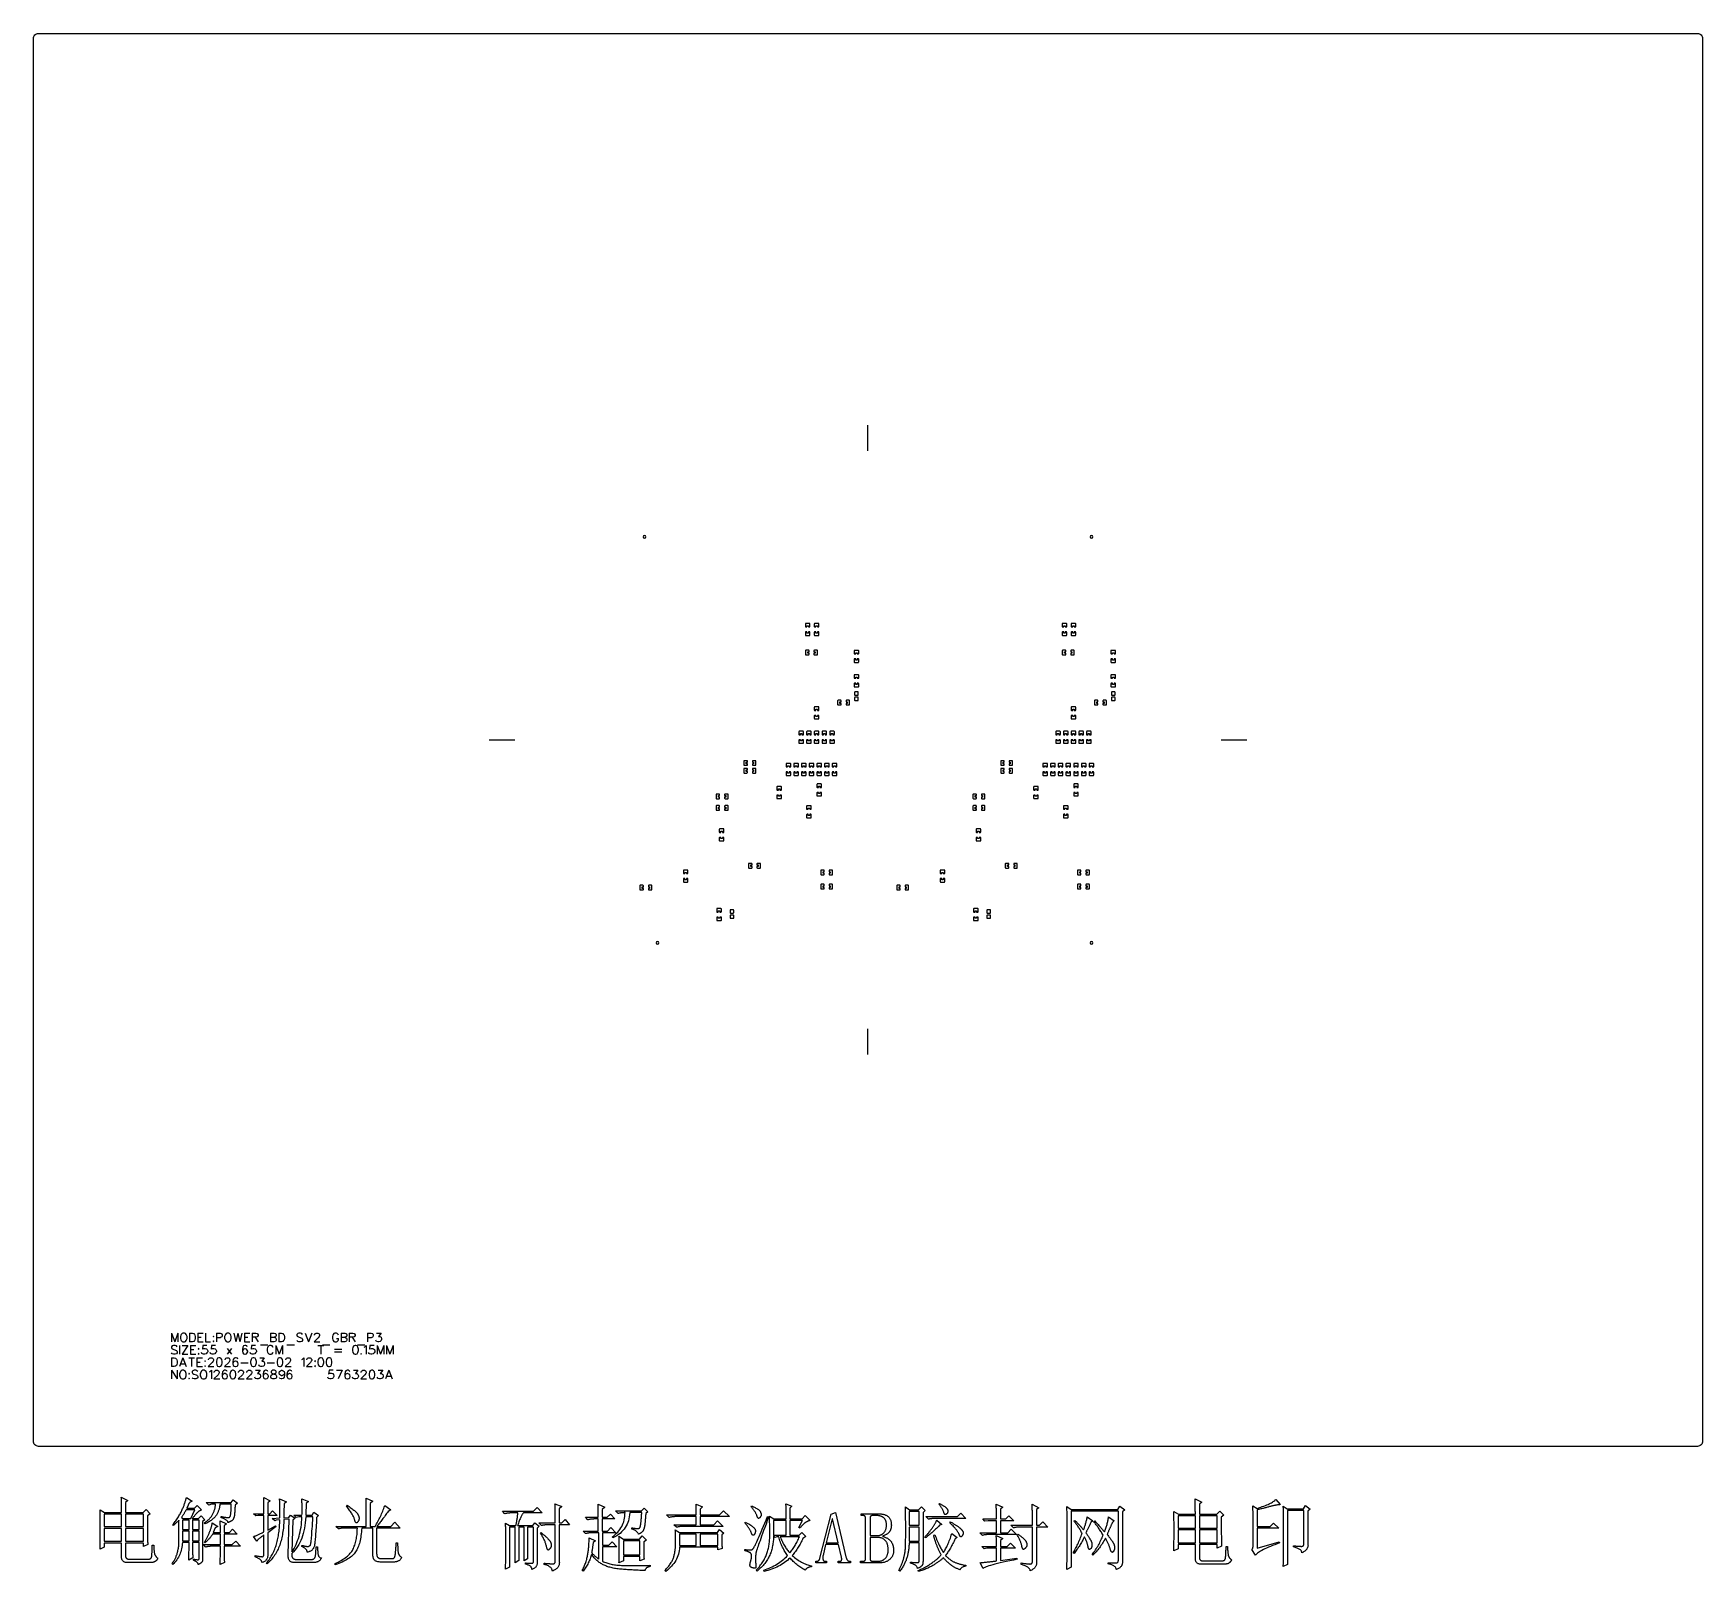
# Model space of a CAD drawing. Extents: x -325 to 325, y -324 to 275.
import ezdxf

# ---------------------------------------------------------------- set-up
doc = ezdxf.new("R2010")
doc.units = 0
doc.header["$MEASUREMENT"] = 0
doc.layers.get('0').update_dxf_attribs({"linetype": 'CONTINUOUS'})

msp = doc.modelspace()

# ---------------------------------------------------------------- linework, layer by layer
for points in [[(-324.99998, 272.999941, -0.414214), (-322.99998, 274.999941), (-322.99998, 274.999941), (323.00002, 274.999941), (323.00002, 274.999941, -0.414214), (325.00002, 272.999941), (325.00002, 272.999941), (325.00002, -273.000059), (325.00002, -273.000059, -0.414214), (323.00002, -275.000059), (323.00002, -275.000059), (-322.99998, -275.000059), (-322.99998, -275.000059, -0.414214), (-324.99998, -273.000059), (-324.99998, -273.000059), (-324.99998, 272.999941)], [(-86.475, 78.999995, 1), (-87.525, 78.999995), (-87.525, 78.999995, 1), (-86.475, 78.999995)], [(87.525, 78.999995, 1), (86.475, 78.999995), (86.475, 78.999995, 1), (87.525, 78.999995)], [(-22.6, 45.178999, 0.414223), (-22.75, 45.328999), (-22.75, 45.328999), (-24.25, 45.328999), (-24.25, 45.328999, 0.414223), (-24.4, 45.178999), (-24.4, 45.178999), (-24.4, 44.118999), (-24.4, 44.118999, 0.414214), (-24.25, 43.969004), (-24.25, 43.969004), (-23.8, 43.969004), (-23.8, 43.969004), (-23.8, 44.422002), (-23.8, 44.422002), (-23.2, 44.422002), (-23.2, 44.422002), (-23.2, 43.969004), (-23.2, 43.969004), (-22.75, 43.969004), (-22.75, 43.969004, 0.414214), (-22.6, 44.118999), (-22.6, 44.118999), (-22.6, 45.178999)], [(-22.6, 41.878999, 0.414223), (-22.75, 42.028999), (-22.75, 42.028999), (-23.2, 42.028999), (-23.2, 42.028999), (-23.2, 41.575996), (-23.2, 41.575996), (-23.8, 41.575996), (-23.8, 41.575996), (-23.8, 42.028999), (-23.8, 42.028999), (-24.25, 42.028999), (-24.25, 42.028999, 0.414223), (-24.4, 41.878999), (-24.4, 41.878999), (-24.4, 40.819001), (-24.4, 40.819001, 0.414223), (-24.25, 40.669001), (-24.25, 40.669001), (-22.75, 40.669001), (-22.75, 40.669001, 0.414223), (-22.6, 40.819001), (-22.6, 40.819001), (-22.6, 41.878999)], [(-19.101, 45.178999, 0.414225), (-19.251, 45.328999), (-19.251, 45.328999), (-20.750999, 45.328999), (-20.750999, 45.328999, 0.414223), (-20.901001, 45.178999), (-20.901001, 45.178999), (-20.901001, 44.118999), (-20.901001, 44.118999, 0.414214), (-20.750999, 43.969004), (-20.750999, 43.969004), (-20.301, 43.969004), (-20.301, 43.969004), (-20.301, 44.422002), (-20.301, 44.422002), (-19.701, 44.422002), (-19.701, 44.422002), (-19.701, 43.969004), (-19.701, 43.969004), (-19.251, 43.969004), (-19.251, 43.969004, 0.414216), (-19.101, 44.118999), (-19.101, 44.118999), (-19.101, 45.178999)], [(-19.101, 41.878999, 0.414225), (-19.251, 42.028999), (-19.251, 42.028999), (-19.701, 42.028999), (-19.701, 42.028999), (-19.701, 41.575996), (-19.701, 41.575996), (-20.301, 41.575996), (-20.301, 41.575996), (-20.301, 42.028999), (-20.301, 42.028999), (-20.750999, 42.028999), (-20.750999, 42.028999, 0.414223), (-20.901001, 41.878999), (-20.901001, 41.878999), (-20.901001, 40.819001), (-20.901001, 40.819001, 0.414223), (-20.750999, 40.669001), (-20.750999, 40.669001), (-19.251, 40.669001), (-19.251, 40.669001, 0.414225), (-19.101, 40.819001), (-19.101, 40.819001), (-19.101, 41.878999)], [(77.4, 45.178999, 0.414223), (77.249995, 45.328999), (77.249995, 45.328999), (75.75, 45.328999), (75.75, 45.328999, 0.414223), (75.6, 45.178999), (75.6, 45.178999), (75.6, 44.118999), (75.6, 44.118999, 0.414214), (75.75, 43.969004), (75.75, 43.969004), (76.2, 43.969004), (76.2, 43.969004), (76.2, 44.422002), (76.2, 44.422002), (76.799995, 44.422002), (76.799995, 44.422002), (76.799995, 43.969004), (76.799995, 43.969004), (77.249995, 43.969004), (77.249995, 43.969004, 0.414214), (77.4, 44.118999), (77.4, 44.118999), (77.4, 45.178999)], [(77.4, 41.878999, 0.414223), (77.249995, 42.028999), (77.249995, 42.028999), (76.799995, 42.028999), (76.799995, 42.028999), (76.799995, 41.575996), (76.799995, 41.575996), (76.2, 41.575996), (76.2, 41.575996), (76.2, 42.028999), (76.2, 42.028999), (75.75, 42.028999), (75.75, 42.028999, 0.414223), (75.6, 41.878999), (75.6, 41.878999), (75.6, 40.819001), (75.6, 40.819001, 0.414223), (75.75, 40.669001), (75.75, 40.669001), (77.249995, 40.669001), (77.249995, 40.669001, 0.414223), (77.4, 40.819001), (77.4, 40.819001), (77.4, 41.878999)], [(80.898999, 45.178999, 0.414223), (80.748999, 45.328999), (80.748999, 45.328999), (79.249004, 45.328999), (79.249004, 45.328999, 0.414223), (79.098999, 45.178999), (79.098999, 45.178999), (79.098999, 44.118999), (79.098999, 44.118999, 0.414214), (79.249004, 43.969004), (79.249004, 43.969004), (79.699004, 43.969004), (79.699004, 43.969004), (79.699004, 44.422002), (79.699004, 44.422002), (80.298999, 44.422002), (80.298999, 44.422002), (80.298999, 43.969004), (80.298999, 43.969004), (80.748999, 43.969004), (80.748999, 43.969004, 0.414214), (80.898999, 44.118999), (80.898999, 44.118999), (80.898999, 45.178999)], [(80.898999, 41.878999, 0.414223), (80.748999, 42.028999), (80.748999, 42.028999), (80.298999, 42.028999), (80.298999, 42.028999), (80.298999, 41.575996), (80.298999, 41.575996), (79.699004, 41.575996), (79.699004, 41.575996), (79.699004, 42.028999), (79.699004, 42.028999), (79.249004, 42.028999), (79.249004, 42.028999, 0.414223), (79.098999, 41.878999), (79.098999, 41.878999), (79.098999, 40.819001), (79.098999, 40.819001, 0.414223), (79.249004, 40.669001), (79.249004, 40.669001), (80.748999, 40.669001), (80.748999, 40.669001, 0.414223), (80.898999, 40.819001), (80.898999, 40.819001), (80.898999, 41.878999)], [(-22.971001, 34.749001, 0.415044), (-23.120999, 34.898999), (-23.120999, 34.898999), (-24.182, 34.898999), (-24.182, 34.898999, 0.413166), (-24.332, 34.75), (-24.332, 34.75), (-24.332, 33.248999), (-24.332, 33.248999, 0.413594), (-24.182, 33.098999), (-24.182, 33.098999), (-23.120999, 33.098999), (-23.120999, 33.098999, 0.415279), (-22.971001, 33.248999), (-22.971001, 33.248999), (-22.971001, 33.698999), (-22.971001, 33.698999), (-23.423999, 33.698999), (-23.423999, 33.698999), (-23.423999, 34.299001), (-23.423999, 34.299001), (-22.971001, 34.299001), (-22.971001, 34.299001), (-22.971001, 34.749001)], [(-19.67, 34.751001, 0.41299), (-19.819999, 34.899998), (-19.819999, 34.899998), (-20.882, 34.899998), (-20.882, 34.899998, 0.413285), (-21.032, 34.75), (-21.032, 34.75), (-21.032, 34.3), (-21.032, 34.3), (-20.578, 34.3), (-20.578, 34.3), (-20.578, 33.7), (-20.578, 33.7), (-21.032, 33.7), (-21.032, 33.7), (-21.032, 33.25), (-21.032, 33.25, 0.413508), (-20.882, 33.100002), (-20.882, 33.100002), (-19.821, 33.100002), (-19.821, 33.100002, 0.415369), (-19.671001, 33.25), (-19.671001, 33.25), (-19.67, 34.751001)], [(-3.601, 34.678999, 0.414205), (-3.751, 34.828999), (-3.751, 34.828999), (-5.251, 34.828999), (-5.251, 34.828999, 0.414221), (-5.401, 34.678999), (-5.401, 34.678999), (-5.401, 33.619001), (-5.401, 33.619001, 0.41423), (-5.251, 33.468999), (-5.251, 33.468999), (-4.801, 33.468999), (-4.801, 33.468999), (-4.801, 33.922002), (-4.801, 33.922002), (-4.201, 33.922002), (-4.201, 33.922002), (-4.201, 33.468999), (-4.201, 33.468999), (-3.751, 33.468999), (-3.751, 33.468999, 0.414214), (-3.601, 33.619001), (-3.601, 33.619001), (-3.601, 34.678999)], [(77.028999, 34.749001, 0.415049), (76.879004, 34.898999), (76.879004, 34.898999), (75.818003, 34.898999), (75.818003, 34.898999, 0.413171), (75.667998, 34.75), (75.667998, 34.75), (75.667998, 33.248999), (75.667998, 33.248999, 0.413613), (75.818003, 33.098999), (75.818003, 33.098999), (76.879004, 33.098999), (76.879004, 33.098999, 0.415283), (77.028999, 33.248999), (77.028999, 33.248999), (77.028999, 33.698999), (77.028999, 33.698999), (76.576001, 33.698999), (76.576001, 33.698999), (76.576001, 34.299001), (76.576001, 34.299001), (77.028999, 34.299001), (77.028999, 34.299001), (77.028999, 34.749001)], [(80.33, 34.751001, 0.413009), (80.179995, 34.899998), (80.179995, 34.899998), (79.117998, 34.899998), (79.117998, 34.899998, 0.413285), (78.968003, 34.75), (78.968003, 34.75), (78.968003, 34.3), (78.968003, 34.3), (79.421997, 34.3), (79.421997, 34.3), (79.421997, 33.7), (79.421997, 33.7), (78.968003, 33.7), (78.968003, 33.7), (78.968003, 33.25), (78.968003, 33.25, 0.413508), (79.117998, 33.100002), (79.117998, 33.100002), (80.178999, 33.100002), (80.178999, 33.100002, 0.41536), (80.328999, 33.25), (80.328999, 33.25), (80.33, 34.751001)], [(96.399004, 34.678999, 0.414194), (96.249004, 34.828999), (96.249004, 34.828999), (94.748994, 34.828999), (94.748994, 34.828999, 0.414233), (94.599004, 34.678999), (94.599004, 34.678999), (94.599004, 33.619001), (94.599004, 33.619001, 0.414242), (94.748994, 33.468999), (94.748994, 33.468999), (95.198994, 33.468999), (95.198994, 33.468999), (95.198994, 33.922002), (95.198994, 33.922002), (95.799004, 33.922002), (95.799004, 33.922002), (95.799004, 33.468999), (95.799004, 33.468999), (96.249004, 33.468999), (96.249004, 33.468999, 0.414204), (96.399004, 33.619001), (96.399004, 33.619001), (96.399004, 34.678999)], [(-3.601, 31.378999, 0.414205), (-3.751, 31.528999), (-3.751, 31.528999), (-4.201, 31.528999), (-4.201, 31.528999), (-4.201, 31.075999), (-4.201, 31.075999), (-4.801, 31.075999), (-4.801, 31.075999), (-4.801, 31.528999), (-4.801, 31.528999), (-5.251, 31.528999), (-5.251, 31.528999, 0.414221), (-5.401, 31.378999), (-5.401, 31.378999), (-5.401, 30.318999), (-5.401, 30.318999, 0.414225), (-5.251, 30.169001), (-5.251, 30.169001), (-3.751, 30.169001), (-3.751, 30.169001, 0.414209), (-3.601, 30.318999), (-3.601, 30.318999), (-3.601, 31.378999)], [(96.399004, 31.378999, 0.414194), (96.249004, 31.528999), (96.249004, 31.528999), (95.799004, 31.528999), (95.799004, 31.528999), (95.799004, 31.075999), (95.799004, 31.075999), (95.198994, 31.075999), (95.198994, 31.075999), (95.198994, 31.528999), (95.198994, 31.528999), (94.748994, 31.528999), (94.748994, 31.528999, 0.414233), (94.599004, 31.378999), (94.599004, 31.378999), (94.599004, 30.318999), (94.599004, 30.318999, 0.414237), (94.748994, 30.169001), (94.748994, 30.169001), (96.249004, 30.169001), (96.249004, 30.169001, 0.414199), (96.399004, 30.318999), (96.399004, 30.318999), (96.399004, 31.378999)], [(-3.601, 25.179001, 0.414205), (-3.751, 25.328999), (-3.751, 25.328999), (-5.251, 25.328999), (-5.251, 25.328999, 0.414221), (-5.401, 25.179001), (-5.401, 25.179001), (-5.401, 24.118999), (-5.401, 24.118999, 0.41423), (-5.251, 23.968999), (-5.251, 23.968999), (-4.801, 23.968999), (-4.801, 23.968999), (-4.801, 24.422), (-4.801, 24.422), (-4.201, 24.422), (-4.201, 24.422), (-4.201, 23.968999), (-4.201, 23.968999), (-3.751, 23.968999), (-3.751, 23.968999, 0.414214), (-3.601, 24.118999), (-3.601, 24.118999), (-3.601, 25.179001)], [(-3.601, 21.879001, 0.414205), (-3.751, 22.028999), (-3.751, 22.028999), (-4.201, 22.028999), (-4.201, 22.028999), (-4.201, 21.576001), (-4.201, 21.576001), (-4.801, 21.576001), (-4.801, 21.576001), (-4.801, 22.028999), (-4.801, 22.028999), (-5.251, 22.028999), (-5.251, 22.028999, 0.414221), (-5.401, 21.879001), (-5.401, 21.879001), (-5.401, 20.818999), (-5.401, 20.818999, 0.41423), (-5.251, 20.668999), (-5.251, 20.668999), (-3.751, 20.668999), (-3.751, 20.668999, 0.414214), (-3.601, 20.818999), (-3.601, 20.818999), (-3.601, 21.879001)], [(96.399004, 25.179001, 0.414194), (96.249004, 25.328999), (96.249004, 25.328999), (94.748994, 25.328999), (94.748994, 25.328999, 0.414233), (94.599004, 25.179001), (94.599004, 25.179001), (94.599004, 24.118999), (94.599004, 24.118999, 0.414242), (94.748994, 23.968999), (94.748994, 23.968999), (95.198994, 23.968999), (95.198994, 23.968999), (95.198994, 24.422), (95.198994, 24.422), (95.799004, 24.422), (95.799004, 24.422), (95.799004, 23.968999), (95.799004, 23.968999), (96.249004, 23.968999), (96.249004, 23.968999, 0.414204), (96.399004, 24.118999), (96.399004, 24.118999), (96.399004, 25.179001)], [(96.399004, 21.879001, 0.414194), (96.249004, 22.028999), (96.249004, 22.028999), (95.799004, 22.028999), (95.799004, 22.028999), (95.799004, 21.576001), (95.799004, 21.576001), (95.198994, 21.576001), (95.198994, 21.576001), (95.198994, 22.028999), (95.198994, 22.028999), (94.748994, 22.028999), (94.748994, 22.028999, 0.414233), (94.599004, 21.879001), (94.599004, 21.879001), (94.599004, 20.818999), (94.599004, 20.818999, 0.414242), (94.748994, 20.668999), (94.748994, 20.668999), (96.249004, 20.668999), (96.249004, 20.668999, 0.414204), (96.399004, 20.818999), (96.399004, 20.818999), (96.399004, 21.879001)], [(-10.47, 15.249, 0.415051), (-10.62, 15.399), (-10.62, 15.399), (-11.681, 15.399), (-11.681, 15.399, 0.413163), (-11.831, 15.25), (-11.831, 15.25), (-11.831, 13.749), (-11.831, 13.749, 0.413599), (-11.681, 13.599), (-11.681, 13.599), (-10.62, 13.599), (-10.62, 13.599, 0.415286), (-10.47, 13.749), (-10.47, 13.749), (-10.47, 14.199), (-10.47, 14.199), (-10.923, 14.199), (-10.923, 14.199), (-10.923, 14.799), (-10.923, 14.799), (-10.47, 14.799), (-10.47, 14.799), (-10.47, 15.249)], [(-7.17, 15.251001, 0.41297), (-7.32, 15.4), (-7.32, 15.4), (-8.382, 15.4), (-8.382, 15.4, 0.413279), (-8.532, 15.25), (-8.532, 15.25), (-8.532, 14.8), (-8.532, 14.8), (-8.078, 14.8), (-8.078, 14.8), (-8.078, 14.2), (-8.078, 14.2), (-8.532, 14.2), (-8.532, 14.2), (-8.532, 13.75), (-8.532, 13.75, 0.413526), (-8.382, 13.6), (-8.382, 13.6), (-7.321, 13.6), (-7.321, 13.6, 0.415369), (-7.171, 13.75), (-7.171, 13.75), (-7.17, 15.251001)], [(-3.8, 18.510001, 0.414763), (-3.95, 18.66), (-3.95, 18.66), (-5.05, 18.66), (-5.05, 18.66), (-5.07, 18.658999), (-5.07, 18.658999, 0.376025), (-5.199, 18.510001), (-5.199, 18.510001), (-5.2, 18.510001), (-5.2, 18.510001), (-5.2, 17.549999), (-5.2, 17.549999), (-5.199, 17.549999), (-5.199, 17.549999, 0.384509), (-5.065, 17.401001), (-5.065, 17.401001), (-5.05, 17.4), (-5.05, 17.4), (-3.95, 17.4), (-3.95, 17.4, 0.435216), (-3.8, 17.561), (-3.8, 17.561), (-3.8, 18.510001)], [(-3.8, 16.449999, 0.41437), (-3.95, 16.6), (-3.95, 16.6), (-5.05, 16.6), (-5.05, 16.6), (-5.068, 16.598999), (-5.068, 16.598999, 0.379467), (-5.199, 16.449999), (-5.199, 16.449999), (-5.2, 16.449999), (-5.2, 16.449999), (-5.2, 15.49), (-5.2, 15.49), (-5.199, 15.49), (-5.199, 15.49, 0.381064), (-5.067, 15.341), (-5.067, 15.341), (-5.05, 15.34), (-5.05, 15.34), (-3.95, 15.34), (-3.95, 15.34, 0.414027), (-3.8, 15.49), (-3.8, 15.49), (-3.8, 16.449999)], [(89.53, 15.249, 0.415044), (89.38, 15.399), (89.38, 15.399), (88.318994, 15.399), (88.318994, 15.399, 0.413173), (88.169004, 15.25), (88.169004, 15.25), (88.169004, 13.749), (88.169004, 13.749, 0.413599), (88.318994, 13.599), (88.318994, 13.599), (89.38, 13.599), (89.38, 13.599, 0.415279), (89.53, 13.749), (89.53, 13.749), (89.53, 14.199), (89.53, 14.199), (89.077002, 14.199), (89.077002, 14.199), (89.077002, 14.799), (89.077002, 14.799), (89.53, 14.799), (89.53, 14.799), (89.53, 15.249)], [(92.83, 15.251001, 0.412978), (92.68, 15.4), (92.68, 15.4), (91.617998, 15.4), (91.617998, 15.4, 0.413261), (91.467998, 15.25), (91.467998, 15.25), (91.467998, 14.8), (91.467998, 14.8), (91.922002, 14.8), (91.922002, 14.8), (91.922002, 14.2), (91.922002, 14.2), (91.467998, 14.2), (91.467998, 14.2), (91.467998, 13.75), (91.467998, 13.75, 0.413508), (91.617998, 13.6), (91.617998, 13.6), (92.679004, 13.6), (92.679004, 13.6, 0.415379), (92.828994, 13.75), (92.828994, 13.75), (92.83, 15.251001)], [(96.05, 18.66), (94.95, 18.66), (94.95, 18.66, 0.414688), (94.8, 18.510001), (94.8, 18.510001), (94.8, 17.56), (94.8, 17.56, 0.403735), (94.935, 17.401001), (94.935, 17.401001), (94.95, 17.4), (94.95, 17.4), (96.05, 17.4), (96.05, 17.4), (96.065, 17.401001), (96.065, 17.401001, 0.384591), (96.198994, 17.549999), (96.198994, 17.549999), (96.2, 17.549999), (96.2, 17.549999), (96.2, 18.510001), (96.2, 18.510001), (96.198994, 18.510001), (96.198994, 18.510001, 0.376107), (96.07, 18.658999), (96.07, 18.658999), (96.05, 18.66)], [(96.05, 16.6), (94.95, 16.6), (94.95, 16.6, 0.414294), (94.8, 16.449999), (94.8, 16.449999), (94.8, 15.49), (94.8, 15.49, 0.381084), (94.933008, 15.341), (94.933008, 15.341), (94.95, 15.34), (94.95, 15.34), (96.05, 15.34), (96.05, 15.34), (96.066992, 15.341), (96.066992, 15.341, 0.381161), (96.198994, 15.49), (96.198994, 15.49), (96.2, 15.49), (96.2, 15.49), (96.2, 16.449999), (96.2, 16.449999), (96.198994, 16.449999), (96.198994, 16.449999, 0.379553), (96.067998, 16.598999), (96.067998, 16.598999), (96.05, 16.6)], [(-19.101, 12.679, 0.414218), (-19.251, 12.829), (-19.251, 12.829), (-20.750999, 12.829), (-20.750999, 12.829, 0.414216), (-20.901001, 12.679), (-20.901001, 12.679), (-20.901001, 11.619), (-20.901001, 11.619, 0.414221), (-20.750999, 11.469), (-20.750999, 11.469), (-20.301, 11.469), (-20.301, 11.469), (-20.301, 11.922), (-20.301, 11.922), (-19.701, 11.922), (-19.701, 11.922), (-19.701, 11.469), (-19.701, 11.469), (-19.251, 11.469), (-19.251, 11.469, 0.414223), (-19.101, 11.619), (-19.101, 11.619), (-19.101, 12.679)], [(-19.101, 9.379, 0.414218), (-19.251, 9.529), (-19.251, 9.529), (-19.701, 9.529), (-19.701, 9.529), (-19.701, 9.076), (-19.701, 9.076), (-20.301, 9.076), (-20.301, 9.076), (-20.301, 9.529), (-20.301, 9.529), (-20.750999, 9.529), (-20.750999, 9.529, 0.414216), (-20.901001, 9.379), (-20.901001, 9.379), (-20.901001, 8.319), (-20.901001, 8.319, 0.414221), (-20.750999, 8.169), (-20.750999, 8.169), (-19.251, 8.169), (-19.251, 8.169, 0.414223), (-19.101, 8.319), (-19.101, 8.319), (-19.101, 9.379)], [(80.898999, 12.679, 0.414216), (80.748999, 12.829), (80.748999, 12.829), (79.249004, 12.829), (79.249004, 12.829, 0.414216), (79.098999, 12.679), (79.098999, 12.679), (79.098999, 11.619), (79.098999, 11.619, 0.414221), (79.249004, 11.469), (79.249004, 11.469), (79.699004, 11.469), (79.699004, 11.469), (79.699004, 11.922), (79.699004, 11.922), (80.298999, 11.922), (80.298999, 11.922), (80.298999, 11.469), (80.298999, 11.469), (80.748999, 11.469), (80.748999, 11.469, 0.414221), (80.898999, 11.619), (80.898999, 11.619), (80.898999, 12.679)], [(80.898999, 9.379, 0.414216), (80.748999, 9.529), (80.748999, 9.529), (80.298999, 9.529), (80.298999, 9.529), (80.298999, 9.076), (80.298999, 9.076), (79.699004, 9.076), (79.699004, 9.076), (79.699004, 9.529), (79.699004, 9.529), (79.249004, 9.529), (79.249004, 9.529, 0.414216), (79.098999, 9.379), (79.098999, 9.379), (79.098999, 8.319), (79.098999, 8.319, 0.414221), (79.249004, 8.169), (79.249004, 8.169), (80.748999, 8.169), (80.748999, 8.169, 0.414221), (80.898999, 8.319), (80.898999, 8.319), (80.898999, 9.379)], [(-25.101001, 3.18, 0.414214), (-25.250999, 3.33), (-25.250999, 3.33), (-26.751001, 3.33), (-26.751001, 3.33, 0.414224), (-26.900999, 3.18), (-26.900999, 3.18), (-26.900999, 2.12), (-26.900999, 2.12, 0.414224), (-26.751001, 1.97), (-26.751001, 1.97), (-26.301001, 1.97), (-26.301001, 1.97), (-26.301001, 2.423), (-26.301001, 2.423), (-25.700999, 2.423), (-25.700999, 2.423), (-25.700999, 1.97), (-25.700999, 1.97), (-25.250999, 1.97), (-25.250999, 1.97, 0.414214), (-25.101001, 2.12), (-25.101001, 2.12), (-25.101001, 3.18)], [(-25.101001, -0.12, 0.414214), (-25.250999, 0.03), (-25.250999, 0.03), (-25.700999, 0.03), (-25.700999, 0.03), (-25.700999, -0.423), (-25.700999, -0.423), (-26.301001, -0.423), (-26.301001, -0.423), (-26.301001, 0.03), (-26.301001, 0.03), (-26.751001, 0.03), (-26.751001, 0.03, 0.414224), (-26.900999, -0.12), (-26.900999, -0.12), (-26.900999, -1.18), (-26.900999, -1.18, 0.414223), (-26.751001, -1.33), (-26.751001, -1.33), (-25.250999, -1.33), (-25.250999, -1.33, 0.414214), (-25.101001, -1.18), (-25.101001, -1.18), (-25.101001, -0.12)], [(-22.101001, 3.18, 0.414228), (-22.251001, 3.33), (-22.251001, 3.33), (-23.751001, 3.33), (-23.751001, 3.33, 0.414209), (-23.901001, 3.18), (-23.901001, 3.18), (-23.901001, 2.12), (-23.901001, 2.12, 0.41421), (-23.751001, 1.97), (-23.751001, 1.97), (-23.301001, 1.97), (-23.301001, 1.97), (-23.301001, 2.423), (-23.301001, 2.423), (-22.701001, 2.423), (-22.701001, 2.423), (-22.701001, 1.97), (-22.701001, 1.97), (-22.251001, 1.97), (-22.251001, 1.97, 0.414229), (-22.101001, 2.12), (-22.101001, 2.12), (-22.101001, 3.18)], [(-22.101001, -0.12, 0.414228), (-22.251001, 0.03), (-22.251001, 0.03), (-22.701001, 0.03), (-22.701001, 0.03), (-22.701001, -0.423), (-22.701001, -0.423), (-23.301001, -0.423), (-23.301001, -0.423), (-23.301001, 0.03), (-23.301001, 0.03), (-23.751001, 0.03), (-23.751001, 0.03, 0.414209), (-23.901001, -0.12), (-23.901001, -0.12), (-23.901001, -1.18), (-23.901001, -1.18, 0.414209), (-23.751001, -1.33), (-23.751001, -1.33), (-22.251001, -1.33), (-22.251001, -1.33, 0.414228), (-22.101001, -1.18), (-22.101001, -1.18), (-22.101001, -0.12)], [(-19.101, 3.18, 0.414221), (-19.251, 3.33), (-19.251, 3.33), (-20.750999, 3.33), (-20.750999, 3.33, 0.414219), (-20.901001, 3.18), (-20.901001, 3.18), (-20.901001, 2.12), (-20.901001, 2.12, 0.414219), (-20.750999, 1.97), (-20.750999, 1.97), (-20.301, 1.97), (-20.301, 1.97), (-20.301, 2.423), (-20.301, 2.423), (-19.701, 2.423), (-19.701, 2.423), (-19.701, 1.97), (-19.701, 1.97), (-19.251, 1.97), (-19.251, 1.97, 0.414222), (-19.101, 2.12), (-19.101, 2.12), (-19.101, 3.18)], [(-19.101, -0.12, 0.414221), (-19.251, 0.03), (-19.251, 0.03), (-19.701, 0.03), (-19.701, 0.03), (-19.701, -0.423), (-19.701, -0.423), (-20.301, -0.423), (-20.301, -0.423), (-20.301, 0.03), (-20.301, 0.03), (-20.750999, 0.03), (-20.750999, 0.03, 0.414219), (-20.901001, -0.12), (-20.901001, -0.12), (-20.901001, -1.18), (-20.901001, -1.18, 0.414219), (-20.750999, -1.33), (-20.750999, -1.33), (-19.251, -1.33), (-19.251, -1.33, 0.414221), (-19.101, -1.18), (-19.101, -1.18), (-19.101, -0.12)], [(-16.101001, 3.18, 0.414219), (-16.251, 3.33), (-16.251, 3.33), (-17.751001, 3.33), (-17.751001, 3.33, 0.414212), (-17.901, 3.18), (-17.901, 3.18), (-17.901, 2.12), (-17.901, 2.12, 0.414212), (-17.751001, 1.97), (-17.751001, 1.97), (-17.301001, 1.97), (-17.301001, 1.97), (-17.301001, 2.423), (-17.301001, 2.423), (-16.701, 2.423), (-16.701, 2.423), (-16.701, 1.97), (-16.701, 1.97), (-16.251, 1.97), (-16.251, 1.97, 0.414219), (-16.101001, 2.12), (-16.101001, 2.12), (-16.101001, 3.18)], [(-16.101001, -0.12, 0.414219), (-16.251, 0.03), (-16.251, 0.03), (-16.701, 0.03), (-16.701, 0.03), (-16.701, -0.423), (-16.701, -0.423), (-17.301001, -0.423), (-17.301001, -0.423), (-17.301001, 0.03), (-17.301001, 0.03), (-17.751001, 0.03), (-17.751001, 0.03, 0.414212), (-17.901, -0.12), (-17.901, -0.12), (-17.901, -1.18), (-17.901, -1.18, 0.414211), (-17.751001, -1.33), (-17.751001, -1.33), (-16.251, -1.33), (-16.251, -1.33, 0.414219), (-16.101001, -1.18), (-16.101001, -1.18), (-16.101001, -0.12)], [(-13.101, 3.18, 0.414214), (-13.251, 3.33), (-13.251, 3.33), (-14.751, 3.33), (-14.751, 3.33, 0.414221), (-14.901, 3.18), (-14.901, 3.18), (-14.901, 2.12), (-14.901, 2.12, 0.414222), (-14.751, 1.97), (-14.751, 1.97), (-14.301, 1.97), (-14.301, 1.97), (-14.301, 2.423), (-14.301, 2.423), (-13.701, 2.423), (-13.701, 2.423), (-13.701, 1.97), (-13.701, 1.97), (-13.251, 1.97), (-13.251, 1.97, 0.414214), (-13.101, 2.12), (-13.101, 2.12), (-13.101, 3.18)], [(-13.101, -0.12, 0.414214), (-13.251, 0.03), (-13.251, 0.03), (-13.701, 0.03), (-13.701, 0.03), (-13.701, -0.423), (-13.701, -0.423), (-14.301, -0.423), (-14.301, -0.423), (-14.301, 0.03), (-14.301, 0.03), (-14.751, 0.03), (-14.751, 0.03, 0.414221), (-14.901, -0.12), (-14.901, -0.12), (-14.901, -1.18), (-14.901, -1.18, 0.414221), (-14.751, -1.33), (-14.751, -1.33), (-13.251, -1.33), (-13.251, -1.33, 0.414214), (-13.101, -1.18), (-13.101, -1.18), (-13.101, -0.12)], [(74.899004, 3.18, 0.414219), (74.748999, 3.33), (74.748999, 3.33), (73.248999, 3.33), (73.248999, 3.33, 0.414219), (73.099004, 3.18), (73.099004, 3.18), (73.099004, 2.12), (73.099004, 2.12, 0.414219), (73.248999, 1.97), (73.248999, 1.97), (73.698999, 1.97), (73.698999, 1.97), (73.698999, 2.423), (73.698999, 2.423), (74.298999, 2.423), (74.298999, 2.423), (74.298999, 1.97), (74.298999, 1.97), (74.748999, 1.97), (74.748999, 1.97, 0.414219), (74.899004, 2.12), (74.899004, 2.12), (74.899004, 3.18)], [(74.899004, -0.12, 0.414219), (74.748999, 0.03), (74.748999, 0.03), (74.298999, 0.03), (74.298999, 0.03), (74.298999, -0.423), (74.298999, -0.423), (73.698999, -0.423), (73.698999, -0.423), (73.698999, 0.03), (73.698999, 0.03), (73.248999, 0.03), (73.248999, 0.03, 0.414219), (73.099004, -0.12), (73.099004, -0.12), (73.099004, -1.18), (73.099004, -1.18, 0.414219), (73.248999, -1.33), (73.248999, -1.33), (74.748999, -1.33), (74.748999, -1.33, 0.414219), (74.899004, -1.18), (74.899004, -1.18), (74.899004, -0.12)], [(77.899004, 3.18, 0.414219), (77.748999, 3.33), (77.748999, 3.33), (76.249004, 3.33), (76.249004, 3.33, 0.414219), (76.098999, 3.18), (76.098999, 3.18), (76.098999, 2.12), (76.098999, 2.12, 0.414219), (76.249004, 1.97), (76.249004, 1.97), (76.698994, 1.97), (76.698994, 1.97), (76.698994, 2.423), (76.698994, 2.423), (77.298999, 2.423), (77.298999, 2.423), (77.298999, 1.97), (77.298999, 1.97), (77.748999, 1.97), (77.748999, 1.97, 0.414219), (77.899004, 2.12), (77.899004, 2.12), (77.899004, 3.18)], [(77.899004, -0.12, 0.414219), (77.748999, 0.03), (77.748999, 0.03), (77.298999, 0.03), (77.298999, 0.03), (77.298999, -0.423), (77.298999, -0.423), (76.698994, -0.423), (76.698994, -0.423), (76.698994, 0.03), (76.698994, 0.03), (76.249004, 0.03), (76.249004, 0.03, 0.414219), (76.098999, -0.12), (76.098999, -0.12), (76.098999, -1.18), (76.098999, -1.18, 0.414219), (76.249004, -1.33), (76.249004, -1.33), (77.748999, -1.33), (77.748999, -1.33, 0.414219), (77.899004, -1.18), (77.899004, -1.18), (77.899004, -0.12)], [(80.898999, 3.18, 0.414219), (80.748999, 3.33), (80.748999, 3.33), (79.249004, 3.33), (79.249004, 3.33, 0.414219), (79.098999, 3.18), (79.098999, 3.18), (79.098999, 2.12), (79.098999, 2.12, 0.414219), (79.249004, 1.97), (79.249004, 1.97), (79.699004, 1.97), (79.699004, 1.97), (79.699004, 2.423), (79.699004, 2.423), (80.298999, 2.423), (80.298999, 2.423), (80.298999, 1.97), (80.298999, 1.97), (80.748999, 1.97), (80.748999, 1.97, 0.414219), (80.898999, 2.12), (80.898999, 2.12), (80.898999, 3.18)], [(80.898999, -0.12, 0.414219), (80.748999, 0.03), (80.748999, 0.03), (80.298999, 0.03), (80.298999, 0.03), (80.298999, -0.423), (80.298999, -0.423), (79.699004, -0.423), (79.699004, -0.423), (79.699004, 0.03), (79.699004, 0.03), (79.249004, 0.03), (79.249004, 0.03, 0.414219), (79.098999, -0.12), (79.098999, -0.12), (79.098999, -1.18), (79.098999, -1.18, 0.414219), (79.249004, -1.33), (79.249004, -1.33), (80.748999, -1.33), (80.748999, -1.33, 0.414219), (80.898999, -1.18), (80.898999, -1.18), (80.898999, -0.12)], [(83.898994, 3.18, 0.414219), (83.748994, 3.33), (83.748994, 3.33), (82.249004, 3.33), (82.249004, 3.33, 0.414219), (82.098994, 3.18), (82.098994, 3.18), (82.098994, 2.12), (82.098994, 2.12, 0.414219), (82.249004, 1.97), (82.249004, 1.97), (82.699004, 1.97), (82.699004, 1.97), (82.699004, 2.423), (82.699004, 2.423), (83.298994, 2.423), (83.298994, 2.423), (83.298994, 1.97), (83.298994, 1.97), (83.748994, 1.97), (83.748994, 1.97, 0.414219), (83.898994, 2.12), (83.898994, 2.12), (83.898994, 3.18)], [(83.898994, -0.12, 0.414219), (83.748994, 0.03), (83.748994, 0.03), (83.298994, 0.03), (83.298994, 0.03), (83.298994, -0.423), (83.298994, -0.423), (82.699004, -0.423), (82.699004, -0.423), (82.699004, 0.03), (82.699004, 0.03), (82.249004, 0.03), (82.249004, 0.03, 0.414219), (82.098994, -0.12), (82.098994, -0.12), (82.098994, -1.18), (82.098994, -1.18, 0.414219), (82.249004, -1.33), (82.249004, -1.33), (83.748994, -1.33), (83.748994, -1.33, 0.414219), (83.898994, -1.18), (83.898994, -1.18), (83.898994, -0.12)], [(86.898994, 3.18, 0.414219), (86.749004, 3.33), (86.749004, 3.33), (85.249004, 3.33), (85.249004, 3.33, 0.414219), (85.098994, 3.18), (85.098994, 3.18), (85.098994, 2.12), (85.098994, 2.12, 0.414219), (85.249004, 1.97), (85.249004, 1.97), (85.699004, 1.97), (85.699004, 1.97), (85.699004, 2.423), (85.699004, 2.423), (86.299004, 2.423), (86.299004, 2.423), (86.299004, 1.97), (86.299004, 1.97), (86.749004, 1.97), (86.749004, 1.97, 0.414219), (86.898994, 2.12), (86.898994, 2.12), (86.898994, 3.18)], [(86.898994, -0.12, 0.414219), (86.749004, 0.03), (86.749004, 0.03), (86.299004, 0.03), (86.299004, 0.03), (86.299004, -0.423), (86.299004, -0.423), (85.699004, -0.423), (85.699004, -0.423), (85.699004, 0.03), (85.699004, 0.03), (85.249004, 0.03), (85.249004, 0.03, 0.414219), (85.098994, -0.12), (85.098994, -0.12), (85.098994, -1.18), (85.098994, -1.18, 0.414219), (85.249004, -1.33), (85.249004, -1.33), (86.749004, -1.33), (86.749004, -1.33, 0.414219), (86.898994, -1.18), (86.898994, -1.18), (86.898994, -0.12)], [(-46.97, -11.25, 0.41324), (-47.12, -11.1), (-47.12, -11.1), (-48.181997, -11.1), (-48.181997, -11.1, 0.41323), (-48.331997, -11.25), (-48.331997, -11.25), (-48.331997, -12.75), (-48.331997, -12.75, 0.413235), (-48.181997, -12.9), (-48.181997, -12.9), (-47.12, -12.9), (-47.12, -12.9, 0.413245), (-46.97, -12.75), (-46.97, -12.75), (-46.97, -12.3), (-46.97, -12.3), (-47.423999, -12.3), (-47.423999, -12.3), (-47.423999, -11.7), (-47.423999, -11.7), (-46.97, -11.7), (-46.97, -11.7), (-46.97, -11.25)], [(-46.97, -8.25, 0.415056), (-47.12, -8.1), (-47.12, -8.1), (-48.181001, -8.1), (-48.181001, -8.1, 0.413163), (-48.331001, -8.249), (-48.331001, -8.249), (-48.331001, -9.75), (-48.331001, -9.75, 0.413585), (-48.181001, -9.9), (-48.181001, -9.9), (-47.12, -9.9), (-47.12, -9.9, 0.415285), (-46.97, -9.75), (-46.97, -9.75), (-46.97, -9.3), (-46.97, -9.3), (-47.423003, -9.3), (-47.423003, -9.3), (-47.423003, -8.7), (-47.423003, -8.7), (-46.97, -8.7), (-46.97, -8.7), (-46.97, -8.25)], [(-43.67, -8.248, 0.412975), (-43.82, -8.099), (-43.82, -8.099), (-44.881997, -8.099), (-44.881997, -8.099, 0.413292), (-45.031997, -8.249), (-45.031997, -8.249), (-45.031997, -8.699), (-45.031997, -8.699), (-44.578003, -8.699), (-44.578003, -8.699), (-44.578003, -9.299), (-44.578003, -9.299), (-45.031997, -9.299), (-45.031997, -9.299), (-45.031997, -9.749), (-45.031997, -9.749, 0.413534), (-44.881997, -9.899), (-44.881997, -9.899), (-43.821001, -9.899), (-43.821001, -9.899, 0.415367), (-43.671001, -9.749), (-43.671001, -9.749), (-43.67, -8.248)], [(-43.67, -11.25, 0.41324), (-43.82, -11.1), (-43.82, -11.1), (-44.881997, -11.1), (-44.881997, -11.1, 0.41324), (-45.031997, -11.25), (-45.031997, -11.25), (-45.031997, -11.7), (-45.031997, -11.7), (-44.578003, -11.7), (-44.578003, -11.7), (-44.578003, -12.3), (-44.578003, -12.3), (-45.031997, -12.3), (-45.031997, -12.3), (-45.031997, -12.75), (-45.031997, -12.75, 0.413245), (-44.881997, -12.9), (-44.881997, -12.9), (-43.82, -12.9), (-43.82, -12.9, 0.413245), (-43.67, -12.75), (-43.67, -12.75), (-43.67, -11.25)], [(-30.100999, -9.32, 0.414225), (-30.251001, -9.170001), (-30.251001, -9.170001), (-31.750999, -9.170001), (-31.750999, -9.170001, 0.414221), (-31.900999, -9.32), (-31.900999, -9.32), (-31.900999, -10.38), (-31.900999, -10.38, 0.414216), (-31.750999, -10.53), (-31.750999, -10.53), (-31.300999, -10.53), (-31.300999, -10.53), (-31.300999, -10.077), (-31.300999, -10.077), (-30.701001, -10.077), (-30.701001, -10.077), (-30.701001, -10.53), (-30.701001, -10.53), (-30.251001, -10.53), (-30.251001, -10.53, 0.414221), (-30.100999, -10.38), (-30.100999, -10.38), (-30.100999, -9.32)], [(-30.100999, -12.62, 0.414225), (-30.251001, -12.47), (-30.251001, -12.47), (-30.701001, -12.47), (-30.701001, -12.47), (-30.701001, -12.923), (-30.701001, -12.923), (-31.300999, -12.923), (-31.300999, -12.923), (-31.300999, -12.47), (-31.300999, -12.47), (-31.750999, -12.47), (-31.750999, -12.47, 0.414221), (-31.900999, -12.62), (-31.900999, -12.62), (-31.900999, -13.68), (-31.900999, -13.68, 0.414216), (-31.750999, -13.83), (-31.750999, -13.83), (-30.251001, -13.83), (-30.251001, -13.83, 0.414221), (-30.100999, -13.68), (-30.100999, -13.68), (-30.100999, -12.62)], [(-27.101001, -9.32, 0.414221), (-27.250999, -9.170001), (-27.250999, -9.170001), (-28.751001, -9.170001), (-28.751001, -9.170001, 0.414216), (-28.900999, -9.32), (-28.900999, -9.32), (-28.900999, -10.38), (-28.900999, -10.38, 0.414211), (-28.751001, -10.53), (-28.751001, -10.53), (-28.301001, -10.53), (-28.301001, -10.53), (-28.301001, -10.077), (-28.301001, -10.077), (-27.700999, -10.077), (-27.700999, -10.077), (-27.700999, -10.53), (-27.700999, -10.53), (-27.250999, -10.53), (-27.250999, -10.53, 0.414216), (-27.101001, -10.38), (-27.101001, -10.38), (-27.101001, -9.32)], [(-27.101001, -12.62, 0.414221), (-27.250999, -12.47), (-27.250999, -12.47), (-27.700999, -12.47), (-27.700999, -12.47), (-27.700999, -12.923), (-27.700999, -12.923), (-28.301001, -12.923), (-28.301001, -12.923), (-28.301001, -12.47), (-28.301001, -12.47), (-28.751001, -12.47), (-28.751001, -12.47, 0.414216), (-28.900999, -12.62), (-28.900999, -12.62), (-28.900999, -13.68), (-28.900999, -13.68, 0.414211), (-28.751001, -13.83), (-28.751001, -13.83), (-27.250999, -13.83), (-27.250999, -13.83, 0.414216), (-27.101001, -13.68), (-27.101001, -13.68), (-27.101001, -12.62)], [(-24.101001, -9.32, 0.414221), (-24.250999, -9.170001), (-24.250999, -9.170001), (-25.751001, -9.170001), (-25.751001, -9.170001, 0.414221), (-25.900999, -9.32), (-25.900999, -9.32), (-25.900999, -10.38), (-25.900999, -10.38, 0.414216), (-25.751001, -10.53), (-25.751001, -10.53), (-25.301001, -10.53), (-25.301001, -10.53), (-25.301001, -10.077), (-25.301001, -10.077), (-24.700999, -10.077), (-24.700999, -10.077), (-24.700999, -10.53), (-24.700999, -10.53), (-24.250999, -10.53), (-24.250999, -10.53, 0.414216), (-24.101001, -10.38), (-24.101001, -10.38), (-24.101001, -9.32)], [(-24.101001, -12.62, 0.414221), (-24.250999, -12.47), (-24.250999, -12.47), (-24.700999, -12.47), (-24.700999, -12.47), (-24.700999, -12.923), (-24.700999, -12.923), (-25.301001, -12.923), (-25.301001, -12.923), (-25.301001, -12.47), (-25.301001, -12.47), (-25.751001, -12.47), (-25.751001, -12.47, 0.414221), (-25.900999, -12.62), (-25.900999, -12.62), (-25.900999, -13.68), (-25.900999, -13.68, 0.414216), (-25.751001, -13.83), (-25.751001, -13.83), (-24.250999, -13.83), (-24.250999, -13.83, 0.414216), (-24.101001, -13.68), (-24.101001, -13.68), (-24.101001, -12.62)], [(-21.101001, -9.32, 0.414216), (-21.251001, -9.170001), (-21.251001, -9.170001), (-22.751001, -9.170001), (-22.751001, -9.170001, 0.414221), (-22.901001, -9.32), (-22.901001, -9.32), (-22.901001, -10.38), (-22.901001, -10.38, 0.414216), (-22.751001, -10.53), (-22.751001, -10.53), (-22.300999, -10.53), (-22.300999, -10.53), (-22.300999, -10.077), (-22.300999, -10.077), (-21.701001, -10.077), (-21.701001, -10.077), (-21.701001, -10.53), (-21.701001, -10.53), (-21.251001, -10.53), (-21.251001, -10.53, 0.414211), (-21.101001, -10.38), (-21.101001, -10.38), (-21.101001, -9.32)], [(-21.101001, -12.62, 0.414216), (-21.251001, -12.47), (-21.251001, -12.47), (-21.701001, -12.47), (-21.701001, -12.47), (-21.701001, -12.923), (-21.701001, -12.923), (-22.300999, -12.923), (-22.300999, -12.923), (-22.300999, -12.47), (-22.300999, -12.47), (-22.751001, -12.47), (-22.751001, -12.47, 0.414221), (-22.901001, -12.62), (-22.901001, -12.62), (-22.901001, -13.68), (-22.901001, -13.68, 0.414216), (-22.751001, -13.83), (-22.751001, -13.83), (-21.251001, -13.83), (-21.251001, -13.83, 0.414211), (-21.101001, -13.68), (-21.101001, -13.68), (-21.101001, -12.62)], [(-18.101, -9.32, 0.414228), (-18.251, -9.170001), (-18.251, -9.170001), (-19.751, -9.170001), (-19.751, -9.170001, 0.414214), (-19.901, -9.32), (-19.901, -9.32), (-19.901, -10.38), (-19.901, -10.38, 0.414209), (-19.751, -10.53), (-19.751, -10.53), (-19.300999, -10.53), (-19.300999, -10.53), (-19.300999, -10.077), (-19.300999, -10.077), (-18.701, -10.077), (-18.701, -10.077), (-18.701, -10.53), (-18.701, -10.53), (-18.251, -10.53), (-18.251, -10.53, 0.414223), (-18.101, -10.38), (-18.101, -10.38), (-18.101, -9.32)], [(-18.101, -12.62, 0.414228), (-18.251, -12.47), (-18.251, -12.47), (-18.701, -12.47), (-18.701, -12.47), (-18.701, -12.923), (-18.701, -12.923), (-19.300999, -12.923), (-19.300999, -12.923), (-19.300999, -12.47), (-19.300999, -12.47), (-19.751, -12.47), (-19.751, -12.47, 0.414214), (-19.901, -12.62), (-19.901, -12.62), (-19.901, -13.68), (-19.901, -13.68, 0.414209), (-19.751, -13.83), (-19.751, -13.83), (-18.251, -13.83), (-18.251, -13.83, 0.414223), (-18.101, -13.68), (-18.101, -13.68), (-18.101, -12.62)], [(-15.101, -9.32, 0.41423), (-15.251001, -9.170001), (-15.251001, -9.170001), (-16.751001, -9.170001), (-16.751001, -9.170001, 0.414214), (-16.901, -9.32), (-16.901, -9.32), (-16.901, -10.38), (-16.901, -10.38, 0.414209), (-16.751001, -10.53), (-16.751001, -10.53), (-16.301001, -10.53), (-16.301001, -10.53), (-16.301001, -10.077), (-16.301001, -10.077), (-15.701, -10.077), (-15.701, -10.077), (-15.701, -10.53), (-15.701, -10.53), (-15.251001, -10.53), (-15.251001, -10.53, 0.414225), (-15.101, -10.38), (-15.101, -10.38), (-15.101, -9.32)], [(-15.101, -12.62, 0.41423), (-15.251001, -12.47), (-15.251001, -12.47), (-15.701, -12.47), (-15.701, -12.47), (-15.701, -12.923), (-15.701, -12.923), (-16.301001, -12.923), (-16.301001, -12.923), (-16.301001, -12.47), (-16.301001, -12.47), (-16.751001, -12.47), (-16.751001, -12.47, 0.414214), (-16.901, -12.62), (-16.901, -12.62), (-16.901, -13.68), (-16.901, -13.68, 0.414209), (-16.751001, -13.83), (-16.751001, -13.83), (-15.251001, -13.83), (-15.251001, -13.83, 0.414225), (-15.101, -13.68), (-15.101, -13.68), (-15.101, -12.62)], [(-12.101, -9.32, 0.414221), (-12.251, -9.170001), (-12.251, -9.170001), (-13.751, -9.170001), (-13.751, -9.170001, 0.414221), (-13.901, -9.32), (-13.901, -9.32), (-13.901, -10.38), (-13.901, -10.38, 0.414216), (-13.751, -10.53), (-13.751, -10.53), (-13.301, -10.53), (-13.301, -10.53), (-13.301, -10.077), (-13.301, -10.077), (-12.701, -10.077), (-12.701, -10.077), (-12.701, -10.53), (-12.701, -10.53), (-12.251, -10.53), (-12.251, -10.53, 0.414216), (-12.101, -10.38), (-12.101, -10.38), (-12.101, -9.32)], [(-12.101, -12.62, 0.414221), (-12.251, -12.47), (-12.251, -12.47), (-12.701, -12.47), (-12.701, -12.47), (-12.701, -12.923), (-12.701, -12.923), (-13.301, -12.923), (-13.301, -12.923), (-13.301, -12.47), (-13.301, -12.47), (-13.751, -12.47), (-13.751, -12.47, 0.414221), (-13.901, -12.62), (-13.901, -12.62), (-13.901, -13.68), (-13.901, -13.68, 0.414216), (-13.751, -13.83), (-13.751, -13.83), (-12.251, -13.83), (-12.251, -13.83, 0.414216), (-12.101, -13.68), (-12.101, -13.68), (-12.101, -12.62)], [(53.03, -11.25, 0.41324), (52.88, -11.1), (52.88, -11.1), (51.817998, -11.1), (51.817998, -11.1, 0.41323), (51.667998, -11.25), (51.667998, -11.25), (51.667998, -12.75), (51.667998, -12.75, 0.413235), (51.817998, -12.9), (51.817998, -12.9), (52.88, -12.9), (52.88, -12.9, 0.413245), (53.03, -12.75), (53.03, -12.75), (53.03, -12.3), (53.03, -12.3), (52.575996, -12.3), (52.575996, -12.3), (52.575996, -11.7), (52.575996, -11.7), (53.03, -11.7), (53.03, -11.7), (53.03, -11.25)], [(53.03, -8.25, 0.415056), (52.88, -8.1), (52.88, -8.1), (51.818999, -8.1), (51.818999, -8.1, 0.413154), (51.669004, -8.249), (51.669004, -8.249), (51.669004, -9.75), (51.669004, -9.75, 0.413595), (51.818999, -9.9), (51.818999, -9.9), (52.88, -9.9), (52.88, -9.9, 0.415285), (53.03, -9.75), (53.03, -9.75), (53.03, -9.3), (53.03, -9.3), (52.577002, -9.3), (52.577002, -9.3), (52.577002, -8.7), (52.577002, -8.7), (53.03, -8.7), (53.03, -8.7), (53.03, -8.25)], [(56.33, -8.248, 0.412984), (56.18, -8.099), (56.18, -8.099), (55.117998, -8.099), (55.117998, -8.099, 0.413273), (54.967998, -8.249), (54.967998, -8.249), (54.967998, -8.699), (54.967998, -8.699), (55.422002, -8.699), (55.422002, -8.699), (55.422002, -9.299), (55.422002, -9.299), (54.967998, -9.299), (54.967998, -9.299), (54.967998, -9.749), (54.967998, -9.749, 0.413515), (55.117998, -9.899), (55.117998, -9.899), (56.178999, -9.899), (56.178999, -9.899, 0.415377), (56.328999, -9.749), (56.328999, -9.749), (56.33, -8.248)], [(56.33, -11.25, 0.41324), (56.18, -11.1), (56.18, -11.1), (55.117998, -11.1), (55.117998, -11.1, 0.41323), (54.967998, -11.25), (54.967998, -11.25), (54.967998, -11.7), (54.967998, -11.7), (55.422002, -11.7), (55.422002, -11.7), (55.422002, -12.3), (55.422002, -12.3), (54.967998, -12.3), (54.967998, -12.3), (54.967998, -12.75), (54.967998, -12.75, 0.413235), (55.117998, -12.9), (55.117998, -12.9), (56.18, -12.9), (56.18, -12.9, 0.413245), (56.33, -12.75), (56.33, -12.75), (56.33, -11.25)], [(69.898999, -9.32, 0.414221), (69.748999, -9.170001), (69.748999, -9.170001), (68.249004, -9.170001), (68.249004, -9.170001, 0.414221), (68.098999, -9.32), (68.098999, -9.32), (68.098999, -10.38), (68.098999, -10.38, 0.414216), (68.249004, -10.53), (68.249004, -10.53), (68.699004, -10.53), (68.699004, -10.53), (68.699004, -10.077), (68.699004, -10.077), (69.298999, -10.077), (69.298999, -10.077), (69.298999, -10.53), (69.298999, -10.53), (69.748999, -10.53), (69.748999, -10.53, 0.414216), (69.898999, -10.38), (69.898999, -10.38), (69.898999, -9.32)], [(69.898999, -12.62, 0.414221), (69.748999, -12.47), (69.748999, -12.47), (69.298999, -12.47), (69.298999, -12.47), (69.298999, -12.923), (69.298999, -12.923), (68.699004, -12.923), (68.699004, -12.923), (68.699004, -12.47), (68.699004, -12.47), (68.249004, -12.47), (68.249004, -12.47, 0.414221), (68.098999, -12.62), (68.098999, -12.62), (68.098999, -13.68), (68.098999, -13.68, 0.414216), (68.249004, -13.83), (68.249004, -13.83), (69.748999, -13.83), (69.748999, -13.83, 0.414216), (69.898999, -13.68), (69.898999, -13.68), (69.898999, -12.62)], [(72.898999, -9.32, 0.414221), (72.748994, -9.170001), (72.748994, -9.170001), (71.248999, -9.170001), (71.248999, -9.170001, 0.414221), (71.098999, -9.32), (71.098999, -9.32), (71.098999, -10.38), (71.098999, -10.38, 0.414216), (71.248999, -10.53), (71.248999, -10.53), (71.698999, -10.53), (71.698999, -10.53), (71.698999, -10.077), (71.698999, -10.077), (72.298994, -10.077), (72.298994, -10.077), (72.298994, -10.53), (72.298994, -10.53), (72.748994, -10.53), (72.748994, -10.53, 0.414216), (72.898999, -10.38), (72.898999, -10.38), (72.898999, -9.32)], [(72.898999, -12.62, 0.414221), (72.748994, -12.47), (72.748994, -12.47), (72.298994, -12.47), (72.298994, -12.47), (72.298994, -12.923), (72.298994, -12.923), (71.698999, -12.923), (71.698999, -12.923), (71.698999, -12.47), (71.698999, -12.47), (71.248999, -12.47), (71.248999, -12.47, 0.414221), (71.098999, -12.62), (71.098999, -12.62), (71.098999, -13.68), (71.098999, -13.68, 0.414216), (71.248999, -13.83), (71.248999, -13.83), (72.748994, -13.83), (72.748994, -13.83, 0.414216), (72.898999, -13.68), (72.898999, -13.68), (72.898999, -12.62)], [(75.898999, -9.32, 0.414221), (75.749004, -9.170001), (75.749004, -9.170001), (74.248999, -9.170001), (74.248999, -9.170001, 0.414221), (74.098999, -9.32), (74.098999, -9.32), (74.098999, -10.38), (74.098999, -10.38, 0.414216), (74.248999, -10.53), (74.248999, -10.53), (74.698999, -10.53), (74.698999, -10.53), (74.698999, -10.077), (74.698999, -10.077), (75.299004, -10.077), (75.299004, -10.077), (75.299004, -10.53), (75.299004, -10.53), (75.749004, -10.53), (75.749004, -10.53, 0.414216), (75.898999, -10.38), (75.898999, -10.38), (75.898999, -9.32)], [(75.898999, -12.62, 0.414221), (75.749004, -12.47), (75.749004, -12.47), (75.299004, -12.47), (75.299004, -12.47), (75.299004, -12.923), (75.299004, -12.923), (74.698999, -12.923), (74.698999, -12.923), (74.698999, -12.47), (74.698999, -12.47), (74.248999, -12.47), (74.248999, -12.47, 0.414221), (74.098999, -12.62), (74.098999, -12.62), (74.098999, -13.68), (74.098999, -13.68, 0.414216), (74.248999, -13.83), (74.248999, -13.83), (75.749004, -13.83), (75.749004, -13.83, 0.414216), (75.898999, -13.68), (75.898999, -13.68), (75.898999, -12.62)], [(78.898994, -9.32, 0.414221), (78.748999, -9.170001), (78.748999, -9.170001), (77.248999, -9.170001), (77.248999, -9.170001, 0.414211), (77.099004, -9.32), (77.099004, -9.32), (77.099004, -10.38), (77.099004, -10.38, 0.414206), (77.248999, -10.53), (77.248999, -10.53), (77.698999, -10.53), (77.698999, -10.53), (77.698999, -10.077), (77.698999, -10.077), (78.298999, -10.077), (78.298999, -10.077), (78.298999, -10.53), (78.298999, -10.53), (78.748999, -10.53), (78.748999, -10.53, 0.414216), (78.898994, -10.38), (78.898994, -10.38), (78.898994, -9.32)], [(78.898994, -12.62, 0.414221), (78.748999, -12.47), (78.748999, -12.47), (78.298999, -12.47), (78.298999, -12.47), (78.298999, -12.923), (78.298999, -12.923), (77.698999, -12.923), (77.698999, -12.923), (77.698999, -12.47), (77.698999, -12.47), (77.248999, -12.47), (77.248999, -12.47, 0.414211), (77.099004, -12.62), (77.099004, -12.62), (77.099004, -13.68), (77.099004, -13.68, 0.414206), (77.248999, -13.83), (77.248999, -13.83), (78.748999, -13.83), (78.748999, -13.83, 0.414216), (78.898994, -13.68), (78.898994, -13.68), (78.898994, -12.62)], [(81.899004, -9.32, 0.414221), (81.748999, -9.170001), (81.748999, -9.170001), (80.248999, -9.170001), (80.248999, -9.170001, 0.414221), (80.099004, -9.32), (80.099004, -9.32), (80.099004, -10.38), (80.099004, -10.38, 0.414216), (80.248999, -10.53), (80.248999, -10.53), (80.698999, -10.53), (80.698999, -10.53), (80.698999, -10.077), (80.698999, -10.077), (81.298999, -10.077), (81.298999, -10.077), (81.298999, -10.53), (81.298999, -10.53), (81.748999, -10.53), (81.748999, -10.53, 0.414216), (81.899004, -10.38), (81.899004, -10.38), (81.899004, -9.32)], [(81.899004, -12.62, 0.414221), (81.748999, -12.47), (81.748999, -12.47), (81.298999, -12.47), (81.298999, -12.47), (81.298999, -12.923), (81.298999, -12.923), (80.698999, -12.923), (80.698999, -12.923), (80.698999, -12.47), (80.698999, -12.47), (80.248999, -12.47), (80.248999, -12.47, 0.414221), (80.099004, -12.62), (80.099004, -12.62), (80.099004, -13.68), (80.099004, -13.68, 0.414216), (80.248999, -13.83), (80.248999, -13.83), (81.748999, -13.83), (81.748999, -13.83, 0.414216), (81.899004, -13.68), (81.899004, -13.68), (81.899004, -12.62)], [(84.899004, -9.32, 0.414221), (84.748994, -9.170001), (84.748994, -9.170001), (83.249004, -9.170001), (83.249004, -9.170001, 0.414221), (83.099004, -9.32), (83.099004, -9.32), (83.099004, -10.38), (83.099004, -10.38, 0.414216), (83.249004, -10.53), (83.249004, -10.53), (83.699004, -10.53), (83.699004, -10.53), (83.699004, -10.077), (83.699004, -10.077), (84.298994, -10.077), (84.298994, -10.077), (84.298994, -10.53), (84.298994, -10.53), (84.748994, -10.53), (84.748994, -10.53, 0.414216), (84.899004, -10.38), (84.899004, -10.38), (84.899004, -9.32)], [(84.899004, -12.62, 0.414221), (84.748994, -12.47), (84.748994, -12.47), (84.298994, -12.47), (84.298994, -12.47), (84.298994, -12.923), (84.298994, -12.923), (83.699004, -12.923), (83.699004, -12.923), (83.699004, -12.47), (83.699004, -12.47), (83.249004, -12.47), (83.249004, -12.47, 0.414221), (83.099004, -12.62), (83.099004, -12.62), (83.099004, -13.68), (83.099004, -13.68, 0.414216), (83.249004, -13.83), (83.249004, -13.83), (84.748994, -13.83), (84.748994, -13.83, 0.414216), (84.899004, -13.68), (84.899004, -13.68), (84.899004, -12.62)], [(87.899004, -9.32, 0.414221), (87.748994, -9.170001), (87.748994, -9.170001), (86.249004, -9.170001), (86.249004, -9.170001, 0.414221), (86.098994, -9.32), (86.098994, -9.32), (86.098994, -10.38), (86.098994, -10.38, 0.414216), (86.249004, -10.53), (86.249004, -10.53), (86.699004, -10.53), (86.699004, -10.53), (86.699004, -10.077), (86.699004, -10.077), (87.298994, -10.077), (87.298994, -10.077), (87.298994, -10.53), (87.298994, -10.53), (87.748994, -10.53), (87.748994, -10.53, 0.414216), (87.899004, -10.38), (87.899004, -10.38), (87.899004, -9.32)], [(87.899004, -12.62, 0.414221), (87.748994, -12.47), (87.748994, -12.47), (87.298994, -12.47), (87.298994, -12.47), (87.298994, -12.923), (87.298994, -12.923), (86.699004, -12.923), (86.699004, -12.923), (86.699004, -12.47), (86.699004, -12.47), (86.249004, -12.47), (86.249004, -12.47, 0.414221), (86.098994, -12.62), (86.098994, -12.62), (86.098994, -13.68), (86.098994, -13.68, 0.414216), (86.249004, -13.83), (86.249004, -13.83), (87.748994, -13.83), (87.748994, -13.83, 0.414216), (87.899004, -13.68), (87.899004, -13.68), (87.899004, -12.62)], [(-33.691001, -18.33, 0.414214), (-33.840999, -18.18), (-33.840999, -18.18), (-35.340999, -18.18), (-35.340999, -18.18, 0.414214), (-35.491001, -18.33), (-35.491001, -18.33), (-35.491001, -19.39), (-35.491001, -19.39, 0.414221), (-35.340999, -19.540001), (-35.340999, -19.540001), (-34.890999, -19.540001), (-34.890999, -19.540001), (-34.890999, -19.087), (-34.890999, -19.087), (-34.290999, -19.087), (-34.290999, -19.087), (-34.290999, -19.540001), (-34.290999, -19.540001), (-33.840999, -19.540001), (-33.840999, -19.540001, 0.414221), (-33.691001, -19.39), (-33.691001, -19.39), (-33.691001, -18.33)], [(-18.101, -17.32, 0.414225), (-18.251, -17.170001), (-18.251, -17.170001), (-19.751, -17.170001), (-19.751, -17.170001, 0.414211), (-19.901, -17.32), (-19.901, -17.32), (-19.901, -18.379999), (-19.901, -18.379999, 0.414214), (-19.751, -18.53), (-19.751, -18.53), (-19.300999, -18.53), (-19.300999, -18.53), (-19.300999, -18.077), (-19.300999, -18.077), (-18.701, -18.077), (-18.701, -18.077), (-18.701, -18.53), (-18.701, -18.53), (-18.251, -18.53), (-18.251, -18.53, 0.414228), (-18.101, -18.379999), (-18.101, -18.379999), (-18.101, -17.32)], [(66.308999, -18.33, 0.414214), (66.159004, -18.18), (66.159004, -18.18), (64.658999, -18.18), (64.658999, -18.18, 0.414214), (64.508999, -18.33), (64.508999, -18.33), (64.508999, -19.39), (64.508999, -19.39, 0.414221), (64.658999, -19.540001), (64.658999, -19.540001), (65.108999, -19.540001), (65.108999, -19.540001), (65.108999, -19.087), (65.108999, -19.087), (65.709004, -19.087), (65.709004, -19.087), (65.709004, -19.540001), (65.709004, -19.540001), (66.159004, -19.540001), (66.159004, -19.540001, 0.414221), (66.308999, -19.39), (66.308999, -19.39), (66.308999, -18.33)], [(81.899004, -17.32, 0.414218), (81.748999, -17.170001), (81.748999, -17.170001), (80.248999, -17.170001), (80.248999, -17.170001, 0.414218), (80.099004, -17.32), (80.099004, -17.32), (80.099004, -18.379999), (80.099004, -18.379999, 0.414221), (80.248999, -18.53), (80.248999, -18.53), (80.698999, -18.53), (80.698999, -18.53), (80.698999, -18.077), (80.698999, -18.077), (81.298999, -18.077), (81.298999, -18.077), (81.298999, -18.53), (81.298999, -18.53), (81.748999, -18.53), (81.748999, -18.53, 0.414221), (81.899004, -18.379999), (81.899004, -18.379999), (81.899004, -17.32)], [(-57.771001, -21.25, 0.413233), (-57.921001, -21.1), (-57.921001, -21.1), (-58.982998, -21.1), (-58.982998, -21.1, 0.413233), (-59.133003, -21.25), (-59.133003, -21.25), (-59.133003, -22.75), (-59.133003, -22.75, 0.413247), (-58.982998, -22.9), (-58.982998, -22.9), (-57.921001, -22.9), (-57.921001, -22.9, 0.413247), (-57.771001, -22.75), (-57.771001, -22.75), (-57.771001, -22.3), (-57.771001, -22.3), (-58.225, -22.3), (-58.225, -22.3), (-58.225, -21.7), (-58.225, -21.7), (-57.771001, -21.7), (-57.771001, -21.7), (-57.771001, -21.25)], [(-57.771001, -25.75, 0.413247), (-57.921001, -25.6), (-57.921001, -25.6), (-58.982998, -25.6), (-58.982998, -25.6, 0.413247), (-59.133003, -25.75), (-59.133003, -25.75), (-59.133003, -27.25), (-59.133003, -27.25, 0.413237), (-58.982998, -27.4), (-58.982998, -27.4), (-57.921001, -27.4), (-57.921001, -27.4, 0.413237), (-57.771001, -27.25), (-57.771001, -27.25), (-57.771001, -26.8), (-57.771001, -26.8), (-58.225, -26.8), (-58.225, -26.8), (-58.225, -26.2), (-58.225, -26.2), (-57.771001, -26.2), (-57.771001, -26.2), (-57.771001, -25.75)], [(-54.471001, -21.25, 0.413223), (-54.621001, -21.1), (-54.621001, -21.1), (-55.682998, -21.1), (-55.682998, -21.1, 0.413242), (-55.833003, -21.25), (-55.833003, -21.25), (-55.833003, -21.7), (-55.833003, -21.7), (-55.378999, -21.7), (-55.378999, -21.7), (-55.378999, -22.3), (-55.378999, -22.3), (-55.833003, -22.3), (-55.833003, -22.3), (-55.833003, -22.75), (-55.833003, -22.75, 0.413256), (-55.682998, -22.9), (-55.682998, -22.9), (-54.621001, -22.9), (-54.621001, -22.9, 0.413237), (-54.471001, -22.75), (-54.471001, -22.75), (-54.471001, -21.25)], [(-54.471001, -25.75, 0.413237), (-54.621001, -25.6), (-54.621001, -25.6), (-55.682998, -25.6), (-55.682998, -25.6, 0.413256), (-55.833003, -25.75), (-55.833003, -25.75), (-55.833003, -26.2), (-55.833003, -26.2), (-55.378999, -26.2), (-55.378999, -26.2), (-55.378999, -26.8), (-55.378999, -26.8), (-55.833003, -26.8), (-55.833003, -26.8), (-55.833003, -27.25), (-55.833003, -27.25, 0.413247), (-55.682998, -27.4), (-55.682998, -27.4), (-54.621001, -27.4), (-54.621001, -27.4, 0.413228), (-54.471001, -27.25), (-54.471001, -27.25), (-54.471001, -25.75)], [(-33.691001, -21.63, 0.414218), (-33.840999, -21.48), (-33.840999, -21.48), (-34.290999, -21.48), (-34.290999, -21.48), (-34.290999, -21.933), (-34.290999, -21.933), (-34.890999, -21.933), (-34.890999, -21.933), (-34.890999, -21.48), (-34.890999, -21.48), (-35.340999, -21.48), (-35.340999, -21.48, 0.414218), (-35.491001, -21.63), (-35.491001, -21.63), (-35.491001, -22.69), (-35.491001, -22.69, 0.414214), (-35.340999, -22.84), (-35.340999, -22.84), (-33.840999, -22.84), (-33.840999, -22.84, 0.414214), (-33.691001, -22.69), (-33.691001, -22.69), (-33.691001, -21.63)], [(-22.101001, -25.82, 0.414218), (-22.251001, -25.67), (-22.251001, -25.67), (-23.751001, -25.67), (-23.751001, -25.67, 0.414199), (-23.901001, -25.82), (-23.901001, -25.82), (-23.901001, -26.88), (-23.901001, -26.88, 0.414214), (-23.751001, -27.03), (-23.751001, -27.03), (-23.301001, -27.03), (-23.301001, -27.03), (-23.301001, -26.577), (-23.301001, -26.577), (-22.701001, -26.577), (-22.701001, -26.577), (-22.701001, -27.03), (-22.701001, -27.03), (-22.251001, -27.03), (-22.251001, -27.03, 0.414233), (-22.101001, -26.88), (-22.101001, -26.88), (-22.101001, -25.82)], [(-18.101, -20.62, 0.414216), (-18.251, -20.470001), (-18.251, -20.470001), (-18.701, -20.470001), (-18.701, -20.470001), (-18.701, -20.923), (-18.701, -20.923), (-19.300999, -20.923), (-19.300999, -20.923), (-19.300999, -20.470001), (-19.300999, -20.470001), (-19.751, -20.470001), (-19.751, -20.470001, 0.414202), (-19.901, -20.62), (-19.901, -20.62), (-19.901, -21.68), (-19.901, -21.68, 0.414225), (-19.751, -21.83), (-19.751, -21.83), (-18.251, -21.83), (-18.251, -21.83, 0.41424), (-18.101, -21.68), (-18.101, -21.68), (-18.101, -20.62)], [(42.228999, -21.25, 0.413223), (42.079004, -21.1), (42.079004, -21.1), (41.017002, -21.1), (41.017002, -21.1, 0.413233), (40.867002, -21.25), (40.867002, -21.25), (40.867002, -22.75), (40.867002, -22.75, 0.413247), (41.017002, -22.9), (41.017002, -22.9), (42.079004, -22.9), (42.079004, -22.9, 0.413237), (42.228999, -22.75), (42.228999, -22.75), (42.228999, -22.3), (42.228999, -22.3), (41.775, -22.3), (41.775, -22.3), (41.775, -21.7), (41.775, -21.7), (42.228999, -21.7), (42.228999, -21.7), (42.228999, -21.25)], [(42.228999, -25.75, 0.413237), (42.079004, -25.6), (42.079004, -25.6), (41.017002, -25.6), (41.017002, -25.6, 0.413247), (40.867002, -25.75), (40.867002, -25.75), (40.867002, -27.25), (40.867002, -27.25, 0.413237), (41.017002, -27.4), (41.017002, -27.4), (42.079004, -27.4), (42.079004, -27.4, 0.413228), (42.228999, -27.25), (42.228999, -27.25), (42.228999, -26.8), (42.228999, -26.8), (41.775, -26.8), (41.775, -26.8), (41.775, -26.2), (41.775, -26.2), (42.228999, -26.2), (42.228999, -26.2), (42.228999, -25.75)], [(45.528999, -21.25, 0.413223), (45.379004, -21.1), (45.379004, -21.1), (44.317002, -21.1), (44.317002, -21.1, 0.413233), (44.167002, -21.25), (44.167002, -21.25), (44.167002, -21.7), (44.167002, -21.7), (44.620996, -21.7), (44.620996, -21.7), (44.620996, -22.3), (44.620996, -22.3), (44.167002, -22.3), (44.167002, -22.3), (44.167002, -22.75), (44.167002, -22.75, 0.413247), (44.317002, -22.9), (44.317002, -22.9), (45.379004, -22.9), (45.379004, -22.9, 0.413237), (45.528999, -22.75), (45.528999, -22.75), (45.528999, -21.25)], [(45.528999, -25.75, 0.413237), (45.379004, -25.6), (45.379004, -25.6), (44.317002, -25.6), (44.317002, -25.6, 0.413247), (44.167002, -25.75), (44.167002, -25.75), (44.167002, -26.2), (44.167002, -26.2), (44.620996, -26.2), (44.620996, -26.2), (44.620996, -26.8), (44.620996, -26.8), (44.167002, -26.8), (44.167002, -26.8), (44.167002, -27.25), (44.167002, -27.25, 0.413237), (44.317002, -27.4), (44.317002, -27.4), (45.379004, -27.4), (45.379004, -27.4, 0.413228), (45.528999, -27.25), (45.528999, -27.25), (45.528999, -25.75)], [(66.308999, -21.63, 0.414218), (66.159004, -21.48), (66.159004, -21.48), (65.709004, -21.48), (65.709004, -21.48), (65.709004, -21.933), (65.709004, -21.933), (65.108999, -21.933), (65.108999, -21.933), (65.108999, -21.48), (65.108999, -21.48), (64.658999, -21.48), (64.658999, -21.48, 0.414218), (64.508999, -21.63), (64.508999, -21.63), (64.508999, -22.69), (64.508999, -22.69, 0.414214), (64.658999, -22.84), (64.658999, -22.84), (66.159004, -22.84), (66.159004, -22.84, 0.414214), (66.308999, -22.69), (66.308999, -22.69), (66.308999, -21.63)], [(77.899004, -25.82, 0.414209), (77.748999, -25.67), (77.748999, -25.67), (76.249004, -25.67), (76.249004, -25.67, 0.414209), (76.098999, -25.82), (76.098999, -25.82), (76.098999, -26.88), (76.098999, -26.88, 0.414223), (76.249004, -27.03), (76.249004, -27.03), (76.698994, -27.03), (76.698994, -27.03), (76.698994, -26.577), (76.698994, -26.577), (77.298999, -26.577), (77.298999, -26.577), (77.298999, -27.03), (77.298999, -27.03), (77.748999, -27.03), (77.748999, -27.03, 0.414223), (77.899004, -26.88), (77.899004, -26.88), (77.899004, -25.82)], [(81.899004, -20.62, 0.414209), (81.748999, -20.470001), (81.748999, -20.470001), (81.298999, -20.470001), (81.298999, -20.470001), (81.298999, -20.923), (81.298999, -20.923), (80.698999, -20.923), (80.698999, -20.923), (80.698999, -20.470001), (80.698999, -20.470001), (80.248999, -20.470001), (80.248999, -20.470001, 0.414209), (80.099004, -20.62), (80.099004, -20.62), (80.099004, -21.68), (80.099004, -21.68, 0.414233), (80.248999, -21.83), (80.248999, -21.83), (81.748999, -21.83), (81.748999, -21.83, 0.414233), (81.899004, -21.68), (81.899004, -21.68), (81.899004, -20.62)], [(-22.101001, -29.12, 0.414228), (-22.251001, -28.97), (-22.251001, -28.97), (-22.701001, -28.97), (-22.701001, -28.97), (-22.701001, -29.423), (-22.701001, -29.423), (-23.301001, -29.423), (-23.301001, -29.423), (-23.301001, -28.97), (-23.301001, -28.97), (-23.751001, -28.97), (-23.751001, -28.97, 0.414209), (-23.901001, -29.12), (-23.901001, -29.12), (-23.901001, -30.18), (-23.901001, -30.18, 0.414209), (-23.751001, -30.33), (-23.751001, -30.33), (-22.251001, -30.33), (-22.251001, -30.33, 0.414228), (-22.101001, -30.18), (-22.101001, -30.18), (-22.101001, -29.12)], [(77.899004, -29.12, 0.414218), (77.748999, -28.97), (77.748999, -28.97), (77.298999, -28.97), (77.298999, -28.97), (77.298999, -29.423), (77.298999, -29.423), (76.698994, -29.423), (76.698994, -29.423), (76.698994, -28.97), (76.698994, -28.97), (76.249004, -28.97), (76.249004, -28.97, 0.414218), (76.098999, -29.12), (76.098999, -29.12), (76.098999, -30.18), (76.098999, -30.18, 0.414218), (76.249004, -30.33), (76.249004, -30.33), (77.748999, -30.33), (77.748999, -30.33, 0.414218), (77.899004, -30.18), (77.899004, -30.18), (77.899004, -29.12)], [(-56.1, -34.820002, 0.414223), (-56.25, -34.67), (-56.25, -34.67), (-57.75, -34.67), (-57.75, -34.67, 0.414223), (-57.9, -34.820002), (-57.9, -34.820002), (-57.9, -35.88), (-57.9, -35.88, 0.414218), (-57.75, -36.029998), (-57.75, -36.029998), (-57.3, -36.029998), (-57.3, -36.029998), (-57.3, -35.577), (-57.3, -35.577), (-56.7, -35.577), (-56.7, -35.577), (-56.7, -36.029998), (-56.7, -36.029998), (-56.25, -36.029998), (-56.25, -36.029998, 0.414218), (-56.1, -35.88), (-56.1, -35.88), (-56.1, -34.820002)], [(-56.1, -38.120002, 0.414214), (-56.25, -37.97), (-56.25, -37.97), (-56.7, -37.97), (-56.7, -37.97), (-56.7, -38.422998), (-56.7, -38.422998), (-57.3, -38.422998), (-57.3, -38.422998), (-57.3, -37.97), (-57.3, -37.97), (-57.75, -37.97), (-57.75, -37.97, 0.414214), (-57.9, -38.120002), (-57.9, -38.120002), (-57.9, -39.18), (-57.9, -39.18, 0.414228), (-57.75, -39.329998), (-57.75, -39.329998), (-56.25, -39.329998), (-56.25, -39.329998, 0.414228), (-56.1, -39.18), (-56.1, -39.18), (-56.1, -38.120002)], [(43.9, -34.820002, 0.414223), (43.75, -34.67), (43.75, -34.67), (42.25, -34.67), (42.25, -34.67, 0.414214), (42.1, -34.820002), (42.1, -34.820002), (42.1, -35.88), (42.1, -35.88, 0.414209), (42.25, -36.029998), (42.25, -36.029998), (42.7, -36.029998), (42.7, -36.029998), (42.7, -35.577), (42.7, -35.577), (43.3, -35.577), (43.3, -35.577), (43.3, -36.029998), (43.3, -36.029998), (43.75, -36.029998), (43.75, -36.029998, 0.414218), (43.9, -35.88), (43.9, -35.88), (43.9, -34.820002)], [(43.9, -38.120002, 0.414214), (43.75, -37.97), (43.75, -37.97), (43.3, -37.97), (43.3, -37.97), (43.3, -38.422998), (43.3, -38.422998), (42.7, -38.422998), (42.7, -38.422998), (42.7, -37.97), (42.7, -37.97), (42.25, -37.97), (42.25, -37.97, 0.414204), (42.1, -38.120002), (42.1, -38.120002), (42.1, -39.18), (42.1, -39.18, 0.414218), (42.25, -39.329998), (42.25, -39.329998), (43.75, -39.329998), (43.75, -39.329998, 0.414228), (43.9, -39.18), (43.9, -39.18), (43.9, -38.120002)], [(-70.1, -50.82, 0.414214), (-70.249995, -50.67), (-70.249995, -50.67), (-71.75, -50.67), (-71.75, -50.67, 0.414214), (-71.900005, -50.82), (-71.900005, -50.82), (-71.900005, -51.88), (-71.900005, -51.88, 0.414214), (-71.75, -52.03), (-71.75, -52.03), (-71.3, -52.03), (-71.3, -52.03), (-71.3, -51.576997), (-71.3, -51.576997), (-70.699995, -51.576997), (-70.699995, -51.576997), (-70.699995, -52.03), (-70.699995, -52.03), (-70.249995, -52.03), (-70.249995, -52.03, 0.414214), (-70.1, -51.88), (-70.1, -51.88), (-70.1, -50.82)], [(-45.17, -48.251001, 0.415044), (-45.32, -48.101001), (-45.32, -48.101001), (-46.381001, -48.101001), (-46.381001, -48.101001, 0.413147), (-46.531001, -48.25), (-46.531001, -48.25), (-46.531001, -49.751001), (-46.531001, -49.751001, 0.413603), (-46.381001, -49.901001), (-46.381001, -49.901001), (-45.32, -49.901001), (-45.32, -49.901001, 0.415312), (-45.17, -49.751001), (-45.17, -49.751001), (-45.17, -49.300996), (-45.17, -49.300996), (-45.623003, -49.300996), (-45.623003, -49.300996), (-45.623003, -48.701001), (-45.623003, -48.701001), (-45.17, -48.701001), (-45.17, -48.701001), (-45.17, -48.251001)], [(-41.87, -48.248999, 0.412985), (-42.02, -48.1), (-42.02, -48.1), (-43.081997, -48.1), (-43.081997, -48.1, 0.41328), (-43.232002, -48.25), (-43.232002, -48.25), (-43.232002, -48.7), (-43.232002, -48.7), (-42.777998, -48.7), (-42.777998, -48.7), (-42.777998, -49.3), (-42.777998, -49.3), (-43.232002, -49.3), (-43.232002, -49.3), (-43.232002, -49.75), (-43.232002, -49.75, 0.413518), (-43.081997, -49.9), (-43.081997, -49.9), (-42.021001, -49.9), (-42.021001, -49.9, 0.415369), (-41.871001, -49.75), (-41.871001, -49.75), (-41.87, -48.248999)], [(-17.069999, -50.851001, 0.415044), (-17.22, -50.701001), (-17.22, -50.701001), (-18.281, -50.701001), (-18.281, -50.701001, 0.413154), (-18.431001, -50.85), (-18.431001, -50.85), (-18.431001, -52.351001), (-18.431001, -52.351001, 0.413601), (-18.281, -52.501001), (-18.281, -52.501001), (-17.22, -52.501001), (-17.22, -52.501001, 0.415293), (-17.069999, -52.351001), (-17.069999, -52.351001), (-17.069999, -51.901001), (-17.069999, -51.901001), (-17.523, -51.901001), (-17.523, -51.901001), (-17.523, -51.301001), (-17.523, -51.301001), (-17.069999, -51.301001), (-17.069999, -51.301001), (-17.069999, -50.851001)], [(-13.77, -50.848999, 0.412988), (-13.92, -50.7), (-13.92, -50.7), (-14.982, -50.7), (-14.982, -50.7, 0.41329), (-15.132, -50.85), (-15.132, -50.85), (-15.132, -51.3), (-15.132, -51.3), (-14.677999, -51.3), (-14.677999, -51.3), (-14.677999, -51.9), (-14.677999, -51.9), (-15.132, -51.9), (-15.132, -51.9), (-15.132, -52.35), (-15.132, -52.35, 0.413518), (-14.982, -52.5), (-14.982, -52.5), (-13.921, -52.5), (-13.921, -52.5, 0.415357), (-13.771, -52.35), (-13.771, -52.35), (-13.77, -50.848999)], [(29.9, -50.82, 0.414214), (29.75, -50.67), (29.75, -50.67), (28.25, -50.67), (28.25, -50.67, 0.414214), (28.1, -50.82), (28.1, -50.82), (28.1, -51.88), (28.1, -51.88, 0.414214), (28.25, -52.03), (28.25, -52.03), (28.7, -52.03), (28.7, -52.03), (28.7, -51.576997), (28.7, -51.576997), (29.3, -51.576997), (29.3, -51.576997), (29.3, -52.03), (29.3, -52.03), (29.75, -52.03), (29.75, -52.03, 0.414214), (29.9, -51.88), (29.9, -51.88), (29.9, -50.82)], [(54.83, -48.251001, 0.415034), (54.68, -48.101001), (54.68, -48.101001), (53.618999, -48.101001), (53.618999, -48.101001, 0.413137), (53.468999, -48.25), (53.468999, -48.25), (53.468999, -49.751001), (53.468999, -49.751001, 0.413613), (53.618999, -49.901001), (53.618999, -49.901001), (54.68, -49.901001), (54.68, -49.901001, 0.415303), (54.83, -49.751001), (54.83, -49.751001), (54.83, -49.300996), (54.83, -49.300996), (54.377002, -49.300996), (54.377002, -49.300996), (54.377002, -48.701001), (54.377002, -48.701001), (54.83, -48.701001), (54.83, -48.701001), (54.83, -48.251001)], [(58.13, -48.248999, 0.412976), (57.98, -48.1), (57.98, -48.1), (56.917998, -48.1), (56.917998, -48.1, 0.41328), (56.767998, -48.25), (56.767998, -48.25), (56.767998, -48.7), (56.767998, -48.7), (57.222002, -48.7), (57.222002, -48.7), (57.222002, -49.3), (57.222002, -49.3), (56.767998, -49.3), (56.767998, -49.3), (56.767998, -49.75), (56.767998, -49.75, 0.413518), (56.917998, -49.9), (56.917998, -49.9), (57.978999, -49.9), (57.978999, -49.9, 0.41536), (58.128999, -49.75), (58.128999, -49.75), (58.13, -48.248999)], [(82.93, -50.851001, 0.415034), (82.78, -50.701001), (82.78, -50.701001), (81.718994, -50.701001), (81.718994, -50.701001, 0.413156), (81.568999, -50.85), (81.568999, -50.85), (81.568999, -52.351001), (81.568999, -52.351001, 0.413603), (81.718994, -52.501001), (81.718994, -52.501001), (82.78, -52.501001), (82.78, -52.501001, 0.415283), (82.93, -52.351001), (82.93, -52.351001), (82.93, -51.901001), (82.93, -51.901001), (82.477002, -51.901001), (82.477002, -51.901001), (82.477002, -51.301001), (82.477002, -51.301001), (82.93, -51.301001), (82.93, -51.301001), (82.93, -50.851001)], [(86.23, -50.848999, 0.412976), (86.08, -50.7), (86.08, -50.7), (85.017998, -50.7), (85.017998, -50.7, 0.41329), (84.867998, -50.85), (84.867998, -50.85), (84.867998, -51.3), (84.867998, -51.3), (85.322002, -51.3), (85.322002, -51.3), (85.322002, -51.9), (85.322002, -51.9), (84.867998, -51.9), (84.867998, -51.9), (84.867998, -52.35), (84.867998, -52.35, 0.413518), (85.017998, -52.5), (85.017998, -52.5), (86.079004, -52.5), (86.079004, -52.5, 0.41535), (86.228994, -52.35), (86.228994, -52.35), (86.23, -50.848999)], [(-87.470996, -56.75, 0.413242), (-87.621006, -56.6), (-87.621006, -56.6), (-88.682998, -56.6), (-88.682998, -56.6, 0.413242), (-88.832998, -56.75), (-88.832998, -56.75), (-88.832998, -58.25), (-88.832998, -58.25, 0.413242), (-88.682998, -58.4), (-88.682998, -58.4), (-87.621006, -58.4), (-87.621006, -58.4, 0.413242), (-87.470996, -58.25), (-87.470996, -58.25), (-87.470996, -57.8), (-87.470996, -57.8), (-87.925, -57.8), (-87.925, -57.8), (-87.925, -57.2), (-87.925, -57.2), (-87.470996, -57.2), (-87.470996, -57.2), (-87.470996, -56.75)], [(-84.170996, -56.75, 0.413242), (-84.320996, -56.6), (-84.320996, -56.6), (-85.382998, -56.6), (-85.382998, -56.6, 0.413242), (-85.532998, -56.75), (-85.532998, -56.75), (-85.532998, -57.2), (-85.532998, -57.2), (-85.079004, -57.2), (-85.079004, -57.2), (-85.079004, -57.8), (-85.079004, -57.8), (-85.532998, -57.8), (-85.532998, -57.8), (-85.532998, -58.25), (-85.532998, -58.25, 0.413242), (-85.382998, -58.4), (-85.382998, -58.4), (-84.320996, -58.4), (-84.320996, -58.4, 0.413242), (-84.170996, -58.25), (-84.170996, -58.25), (-84.170996, -56.75)], [(-70.1, -54.12, 0.414204), (-70.249995, -53.97), (-70.249995, -53.97), (-70.699995, -53.97), (-70.699995, -53.97), (-70.699995, -54.423003), (-70.699995, -54.423003), (-71.3, -54.423003), (-71.3, -54.423003), (-71.3, -53.97), (-71.3, -53.97), (-71.75, -53.97), (-71.75, -53.97, 0.414204), (-71.900005, -54.12), (-71.900005, -54.12), (-71.900005, -55.18), (-71.900005, -55.18, 0.414233), (-71.75, -55.33), (-71.75, -55.33), (-70.249995, -55.33), (-70.249995, -55.33, 0.414233), (-70.1, -55.18), (-70.1, -55.18), (-70.1, -54.12)], [(-17.069999, -56.35, 0.415053), (-17.22, -56.2), (-17.22, -56.2), (-18.281, -56.2), (-18.281, -56.2, 0.413154), (-18.431001, -56.348999), (-18.431001, -56.348999), (-18.431001, -57.85), (-18.431001, -57.85, 0.413601), (-18.281, -58), (-18.281, -58), (-17.22, -58), (-17.22, -58, 0.415293), (-17.069999, -57.85), (-17.069999, -57.85), (-17.069999, -57.4), (-17.069999, -57.4), (-17.523, -57.4), (-17.523, -57.4), (-17.523, -56.8), (-17.523, -56.8), (-17.069999, -56.8), (-17.069999, -56.8), (-17.069999, -56.35)], [(-13.77, -56.347998, 0.412969), (-13.92, -56.198999), (-13.92, -56.198999), (-14.982, -56.198999), (-14.982, -56.198999, 0.413271), (-15.132, -56.348999), (-15.132, -56.348999), (-15.132, -56.798999), (-15.132, -56.798999), (-14.677999, -56.798999), (-14.677999, -56.798999), (-14.677999, -57.398999), (-14.677999, -57.398999), (-15.132, -57.398999), (-15.132, -57.398999), (-15.132, -57.848999), (-15.132, -57.848999, 0.413537), (-14.982, -57.998999), (-14.982, -57.998999), (-13.921, -57.998999), (-13.921, -57.998999, 0.415377), (-13.771, -57.848999), (-13.771, -57.848999), (-13.77, -56.347998)], [(12.529, -56.75, 0.413235), (12.379, -56.6), (12.379, -56.6), (11.317, -56.6), (11.317, -56.6, 0.413242), (11.167, -56.75), (11.167, -56.75), (11.167, -58.25), (11.167, -58.25, 0.413242), (11.317, -58.4), (11.317, -58.4), (12.379, -58.4), (12.379, -58.4, 0.413235), (12.529, -58.25), (12.529, -58.25), (12.529, -57.8), (12.529, -57.8), (12.075, -57.8), (12.075, -57.8), (12.075, -57.2), (12.075, -57.2), (12.529, -57.2), (12.529, -57.2), (12.529, -56.75)], [(15.829, -56.75, 0.413235), (15.679, -56.6), (15.679, -56.6), (14.617, -56.6), (14.617, -56.6, 0.413242), (14.467, -56.75), (14.467, -56.75), (14.467, -57.2), (14.467, -57.2), (14.921, -57.2), (14.921, -57.2), (14.921, -57.8), (14.921, -57.8), (14.467, -57.8), (14.467, -57.8), (14.467, -58.25), (14.467, -58.25, 0.413242), (14.617, -58.4), (14.617, -58.4), (15.679, -58.4), (15.679, -58.4, 0.413235), (15.829, -58.25), (15.829, -58.25), (15.829, -56.75)], [(29.9, -54.12, 0.414204), (29.75, -53.97), (29.75, -53.97), (29.3, -53.97), (29.3, -53.97), (29.3, -54.423003), (29.3, -54.423003), (28.7, -54.423003), (28.7, -54.423003), (28.7, -53.97), (28.7, -53.97), (28.25, -53.97), (28.25, -53.97, 0.414204), (28.1, -54.12), (28.1, -54.12), (28.1, -55.18), (28.1, -55.18, 0.414233), (28.25, -55.33), (28.25, -55.33), (29.75, -55.33), (29.75, -55.33, 0.414233), (29.9, -55.18), (29.9, -55.18), (29.9, -54.12)], [(82.93, -56.35, 0.415044), (82.78, -56.2), (82.78, -56.2), (81.718994, -56.2), (81.718994, -56.2, 0.413156), (81.568999, -56.348999), (81.568999, -56.348999), (81.568999, -57.85), (81.568999, -57.85, 0.413603), (81.718994, -58), (81.718994, -58), (82.78, -58), (82.78, -58, 0.415283), (82.93, -57.85), (82.93, -57.85), (82.93, -57.4), (82.93, -57.4), (82.477002, -57.4), (82.477002, -57.4), (82.477002, -56.8), (82.477002, -56.8), (82.93, -56.8), (82.93, -56.8), (82.93, -56.35)], [(86.23, -56.347998, 0.412957), (86.08, -56.198999), (86.08, -56.198999), (85.017998, -56.198999), (85.017998, -56.198999, 0.413271), (84.867998, -56.348999), (84.867998, -56.348999), (84.867998, -56.798999), (84.867998, -56.798999), (85.322002, -56.798999), (85.322002, -56.798999), (85.322002, -57.398999), (85.322002, -57.398999), (84.867998, -57.398999), (84.867998, -57.398999), (84.867998, -57.848999), (84.867998, -57.848999, 0.413537), (85.017998, -57.998999), (85.017998, -57.998999), (86.079004, -57.998999), (86.079004, -57.998999, 0.41537), (86.228994, -57.848999), (86.228994, -57.848999), (86.23, -56.347998)], [(-57.1, -65.82, 0.414204), (-57.25, -65.67), (-57.25, -65.67), (-58.75, -65.67), (-58.75, -65.67, 0.414214), (-58.9, -65.82), (-58.9, -65.82), (-58.9, -66.880005), (-58.9, -66.880005, 0.414214), (-58.75, -67.03), (-58.75, -67.03), (-58.3, -67.03), (-58.3, -67.03), (-58.3, -66.577002), (-58.3, -66.577002), (-57.7, -66.577002), (-57.7, -66.577002), (-57.7, -67.03), (-57.7, -67.03), (-57.25, -67.03), (-57.25, -67.03, 0.414204), (-57.1, -66.880005), (-57.1, -66.880005), (-57.1, -65.82)], [(-57.1, -69.119995, 0.414214), (-57.25, -68.97), (-57.25, -68.97), (-57.7, -68.97), (-57.7, -68.97), (-57.7, -69.422998), (-57.7, -69.422998), (-58.3, -69.422998), (-58.3, -69.422998), (-58.3, -68.97), (-58.3, -68.97), (-58.75, -68.97), (-58.75, -68.97, 0.414223), (-58.9, -69.119995), (-58.9, -69.119995), (-58.9, -70.18), (-58.9, -70.18, 0.414214), (-58.75, -70.33), (-58.75, -70.33), (-57.25, -70.33), (-57.25, -70.33, 0.414204), (-57.1, -70.18), (-57.1, -70.18), (-57.1, -69.119995)], [(-52.3, -66.288999, 0.426102), (-52.457002, -66.140005), (-52.457002, -66.140005), (-53.543003, -66.140005), (-53.543003, -66.140005, 0.426112), (-53.699004, -66.288999), (-53.699004, -66.288999), (-53.7, -66.29), (-53.7, -66.29), (-53.7, -67.25), (-53.7, -67.25, 0.367658), (-53.573999, -67.397998), (-53.573999, -67.397998), (-53.55, -67.399004), (-53.55, -67.399004), (-53.55, -67.4), (-53.55, -67.4), (-52.45, -67.4), (-52.45, -67.4), (-52.45, -67.399004), (-52.45, -67.399004), (-52.426001, -67.397998), (-52.426001, -67.397998, 0.386628), (-52.3, -67.24), (-52.3, -67.24), (-52.3, -66.288999)], [(-52.3, -68.35, 0.413928), (-52.45, -68.2), (-52.45, -68.2), (-53.55, -68.2), (-53.55, -68.2), (-53.567002, -68.200996), (-53.567002, -68.200996, 0.381078), (-53.699004, -68.35), (-53.699004, -68.35), (-53.7, -68.35), (-53.7, -68.35), (-53.7, -69.31), (-53.7, -69.31), (-53.699004, -69.31), (-53.699004, -69.31, 0.379553), (-53.567998, -69.458999), (-53.567998, -69.458999), (-53.55, -69.459995), (-53.55, -69.459995), (-52.45, -69.459995), (-52.45, -69.459995, 0.43396), (-52.3, -69.300005), (-52.3, -69.300005), (-52.3, -68.35)], [(42.9, -65.82, 0.414214), (42.75, -65.67), (42.75, -65.67), (41.25, -65.67), (41.25, -65.67, 0.414214), (41.1, -65.82), (41.1, -65.82), (41.1, -66.880005), (41.1, -66.880005, 0.414214), (41.25, -67.03), (41.25, -67.03), (41.7, -67.03), (41.7, -67.03), (41.7, -66.577002), (41.7, -66.577002), (42.3, -66.577002), (42.3, -66.577002), (42.3, -67.03), (42.3, -67.03), (42.75, -67.03), (42.75, -67.03, 0.414214), (42.9, -66.880005), (42.9, -66.880005), (42.9, -65.82)], [(42.9, -69.119995, 0.414223), (42.75, -68.97), (42.75, -68.97), (42.3, -68.97), (42.3, -68.97), (42.3, -69.422998), (42.3, -69.422998), (41.7, -69.422998), (41.7, -69.422998), (41.7, -68.97), (41.7, -68.97), (41.25, -68.97), (41.25, -68.97, 0.414223), (41.1, -69.119995), (41.1, -69.119995), (41.1, -70.18), (41.1, -70.18, 0.414214), (41.25, -70.33), (41.25, -70.33), (42.75, -70.33), (42.75, -70.33, 0.414214), (42.9, -70.18), (42.9, -70.18), (42.9, -69.119995)], [(47.698999, -66.288999, 0.426084), (47.542998, -66.140005), (47.542998, -66.140005), (46.457002, -66.140005), (46.457002, -66.140005, 0.42614), (46.3, -66.288999), (46.3, -66.288999), (46.3, -67.238999), (46.3, -67.238999, 0.388567), (46.425996, -67.397998), (46.425996, -67.397998), (46.45, -67.399004), (46.45, -67.399004), (46.45, -67.4), (46.45, -67.4), (47.55, -67.4), (47.55, -67.4), (47.55, -67.399004), (47.55, -67.399004), (47.573999, -67.397998), (47.573999, -67.397998, 0.367621), (47.7, -67.25), (47.7, -67.25), (47.7, -66.29), (47.7, -66.29), (47.698999, -66.288999)], [(47.55, -68.2), (46.45, -68.2), (46.45, -68.2, 0.413966), (46.3, -68.35), (46.3, -68.35), (46.3, -69.31), (46.3, -69.31, 0.379558), (46.432002, -69.458999), (46.432002, -69.458999), (46.45, -69.459995), (46.45, -69.459995), (47.55, -69.459995), (47.55, -69.459995), (47.568003, -69.458999), (47.568003, -69.458999, 0.379507), (47.698999, -69.31), (47.698999, -69.31), (47.7, -69.31), (47.7, -69.31), (47.7, -68.35), (47.7, -68.35), (47.698999, -68.35), (47.698999, -68.35, 0.38105), (47.566997, -68.200996), (47.566997, -68.200996), (47.55, -68.2)], [(-81.475, -78.999995, 1), (-82.525, -78.999995), (-82.525, -78.999995, 1), (-81.475, -78.999995)], [(87.525, -78.999995, 1), (86.475, -78.999995), (86.475, -78.999995, 1), (87.525, -78.999995)]]:
    msp.add_lwpolyline(points, format="xyb")
for points in [[(0, 112.5), (0, 122.5)], [(-147.49999, 0), (-137.5, 0)], [(137.5, 0), (147.49999, 0)], [(0, -122.5), (0, -112.5)], [(-271.262793, -230.928125), (-271.262793, -234.303125)], [(-271.262793, -230.928125), (-269.97707, -234.303125)], [(-268.691367, -230.928125), (-269.97707, -234.303125)], [(-268.691367, -230.928125), (-268.691367, -234.303125)], [(-266.762793, -230.928125), (-267.084219, -231.088828), (-267.084219, -231.088828), (-267.405664, -231.410273), (-267.405664, -231.410273), (-267.566348, -231.73168), (-267.566348, -231.73168), (-267.72707, -232.213828), (-267.72707, -232.213828), (-267.72707, -233.017402), (-267.72707, -233.017402), (-267.566348, -233.499551), (-267.566348, -233.499551), (-267.405664, -233.820977), (-267.405664, -233.820977), (-267.084219, -234.142402), (-267.084219, -234.142402), (-266.762793, -234.303125), (-266.762793, -234.303125), (-266.119922, -234.303125), (-266.119922, -234.303125), (-265.798516, -234.142402), (-265.798516, -234.142402), (-265.47709, -233.820977), (-265.47709, -233.820977), (-265.316367, -233.499551), (-265.316367, -233.499551), (-265.155645, -233.017402), (-265.155645, -233.017402), (-265.155645, -232.213828), (-265.155645, -232.213828), (-265.316367, -231.73168), (-265.316367, -231.73168), (-265.47709, -231.410273), (-265.47709, -231.410273), (-265.798516, -231.088828), (-265.798516, -231.088828), (-266.119922, -230.928125), (-266.119922, -230.928125), (-266.762793, -230.928125)], [(-264.191367, -230.928125), (-264.191367, -234.303125)], [(-264.191367, -230.928125), (-263.066348, -230.928125), (-263.066348, -230.928125), (-262.584219, -231.088828), (-262.584219, -231.088828), (-262.262793, -231.410273), (-262.262793, -231.410273), (-262.10207, -231.73168), (-262.10207, -231.73168), (-261.941367, -232.213828), (-261.941367, -232.213828), (-261.941367, -233.017402), (-261.941367, -233.017402), (-262.10207, -233.499551), (-262.10207, -233.499551), (-262.262793, -233.820977), (-262.262793, -233.820977), (-262.584219, -234.142402), (-262.584219, -234.142402), (-263.066348, -234.303125), (-263.066348, -234.303125), (-264.191367, -234.303125)], [(-260.97709, -230.928125), (-260.97709, -234.303125)], [(-260.97709, -230.928125), (-258.887793, -230.928125)], [(-260.97709, -232.535254), (-259.691367, -232.535254)], [(-257.923516, -230.928125), (-257.923516, -234.303125)], [(-254.869941, -232.053125), (-255.030664, -232.213828), (-255.030664, -232.213828), (-254.869941, -232.374551), (-254.869941, -232.374551), (-254.709219, -232.213828), (-254.709219, -232.213828), (-254.869941, -232.053125)], [(-254.869941, -233.98168), (-255.030664, -234.142402), (-255.030664, -234.142402), (-254.869941, -234.303125), (-254.869941, -234.303125), (-254.709219, -234.142402), (-254.709219, -234.142402), (-254.869941, -233.98168)], [(-253.744922, -230.928125), (-253.744922, -234.303125)], [(-253.744922, -230.928125), (-252.298496, -230.928125), (-252.298496, -230.928125), (-251.816367, -231.088828), (-251.816367, -231.088828), (-251.655645, -231.249551), (-251.655645, -231.249551), (-251.494941, -231.570977), (-251.494941, -231.570977), (-251.494941, -232.053125), (-251.494941, -232.053125), (-251.655645, -232.374551), (-251.655645, -232.374551), (-251.816367, -232.535254), (-251.816367, -232.535254), (-252.298496, -232.695977), (-252.298496, -232.695977), (-253.744922, -232.695977)], [(-249.566367, -230.928125), (-249.887793, -231.088828), (-249.887793, -231.088828), (-250.209219, -231.410273), (-250.209219, -231.410273), (-250.369941, -231.73168), (-250.369941, -231.73168), (-250.530664, -232.213828), (-250.530664, -232.213828), (-250.530664, -233.017402), (-250.530664, -233.017402), (-250.369941, -233.499551), (-250.369941, -233.499551), (-250.209219, -233.820977), (-250.209219, -233.820977), (-249.887793, -234.142402), (-249.887793, -234.142402), (-249.566367, -234.303125), (-249.566367, -234.303125), (-248.923516, -234.303125), (-248.923516, -234.303125), (-248.60207, -234.142402), (-248.60207, -234.142402), (-248.280645, -233.820977), (-248.280645, -233.820977), (-248.119941, -233.499551), (-248.119941, -233.499551), (-247.959219, -233.017402), (-247.959219, -233.017402), (-247.959219, -232.213828), (-247.959219, -232.213828), (-248.119941, -231.73168), (-248.119941, -231.73168), (-248.280645, -231.410273), (-248.280645, -231.410273), (-248.60207, -231.088828), (-248.60207, -231.088828), (-248.923516, -230.928125), (-248.923516, -230.928125), (-249.566367, -230.928125)], [(-246.994922, -230.928125), (-246.191367, -234.303125)], [(-245.387793, -230.928125), (-246.191367, -234.303125)], [(-245.387793, -230.928125), (-244.584219, -234.303125)], [(-243.780645, -230.928125), (-244.584219, -234.303125)], [(-242.816367, -230.928125), (-242.816367, -234.303125)], [(-242.816367, -230.928125), (-240.72709, -230.928125)], [(-242.816367, -232.535254), (-241.530645, -232.535254)], [(-239.762773, -230.928125), (-239.762773, -234.303125)], [(-239.762773, -230.928125), (-238.316348, -230.928125), (-238.316348, -230.928125), (-237.834219, -231.088828), (-237.834219, -231.088828), (-237.673516, -231.249551), (-237.673516, -231.249551), (-237.512773, -231.570977), (-237.512773, -231.570977), (-237.512773, -231.892402), (-237.512773, -231.892402), (-237.673516, -232.213828), (-237.673516, -232.213828), (-237.834219, -232.374551), (-237.834219, -232.374551), (-238.316348, -232.535254), (-238.316348, -232.535254), (-239.762773, -232.535254)], [(-238.637793, -232.535254), (-237.512773, -234.303125)], [(-232.691367, -230.928125), (-232.691367, -234.303125)], [(-232.691367, -230.928125), (-231.244941, -230.928125), (-231.244941, -230.928125), (-230.762793, -231.088828), (-230.762793, -231.088828), (-230.60207, -231.249551), (-230.60207, -231.249551), (-230.441367, -231.570977), (-230.441367, -231.570977), (-230.441367, -231.892402), (-230.441367, -231.892402), (-230.60207, -232.213828), (-230.60207, -232.213828), (-230.762793, -232.374551), (-230.762793, -232.374551), (-231.244941, -232.535254)], [(-232.691367, -232.535254), (-231.244941, -232.535254), (-231.244941, -232.535254), (-230.762793, -232.695977), (-230.762793, -232.695977), (-230.60207, -232.856699), (-230.60207, -232.856699), (-230.441367, -233.178105), (-230.441367, -233.178105), (-230.441367, -233.660273), (-230.441367, -233.660273), (-230.60207, -233.98168), (-230.60207, -233.98168), (-230.762793, -234.142402), (-230.762793, -234.142402), (-231.244941, -234.303125), (-231.244941, -234.303125), (-232.691367, -234.303125)], [(-229.47707, -230.928125), (-229.47707, -234.303125)], [(-229.47707, -230.928125), (-228.35207, -230.928125), (-228.35207, -230.928125), (-227.869922, -231.088828), (-227.869922, -231.088828), (-227.548516, -231.410273), (-227.548516, -231.410273), (-227.387793, -231.73168), (-227.387793, -231.73168), (-227.22707, -232.213828), (-227.22707, -232.213828), (-227.22707, -233.017402), (-227.22707, -233.017402), (-227.387793, -233.499551), (-227.387793, -233.499551), (-227.548516, -233.820977), (-227.548516, -233.820977), (-227.869922, -234.142402), (-227.869922, -234.142402), (-228.35207, -234.303125), (-228.35207, -234.303125), (-229.47707, -234.303125)], [(-220.155645, -231.410273), (-220.47707, -231.088828), (-220.47707, -231.088828), (-220.959219, -230.928125), (-220.959219, -230.928125), (-221.60209, -230.928125), (-221.60209, -230.928125), (-222.084219, -231.088828), (-222.084219, -231.088828), (-222.405645, -231.410273), (-222.405645, -231.410273), (-222.405645, -231.73168), (-222.405645, -231.73168), (-222.244941, -232.053125), (-222.244941, -232.053125), (-222.084219, -232.213828), (-222.084219, -232.213828), (-221.762793, -232.374551), (-221.762793, -232.374551), (-220.798516, -232.695977), (-220.798516, -232.695977), (-220.47707, -232.856699), (-220.47707, -232.856699), (-220.316367, -233.017402), (-220.316367, -233.017402), (-220.155645, -233.338828), (-220.155645, -233.338828), (-220.155645, -233.820977), (-220.155645, -233.820977), (-220.47707, -234.142402), (-220.47707, -234.142402), (-220.959219, -234.303125), (-220.959219, -234.303125), (-221.60209, -234.303125), (-221.60209, -234.303125), (-222.084219, -234.142402), (-222.084219, -234.142402), (-222.405645, -233.820977)], [(-219.191367, -230.928125), (-217.905645, -234.303125)], [(-216.619941, -230.928125), (-217.905645, -234.303125)], [(-215.494922, -231.73168), (-215.494922, -231.570977), (-215.494922, -231.570977), (-215.334219, -231.249551), (-215.334219, -231.249551), (-215.173496, -231.088828), (-215.173496, -231.088828), (-214.85207, -230.928125), (-214.85207, -230.928125), (-214.209219, -230.928125), (-214.209219, -230.928125), (-213.887793, -231.088828), (-213.887793, -231.088828), (-213.72707, -231.249551), (-213.72707, -231.249551), (-213.566367, -231.570977), (-213.566367, -231.570977), (-213.566367, -231.892402), (-213.566367, -231.892402), (-213.72707, -232.213828), (-213.72707, -232.213828), (-214.048496, -232.695977), (-214.048496, -232.695977), (-215.655645, -234.303125), (-215.655645, -234.303125), (-213.405645, -234.303125)], [(-206.173516, -231.73168), (-206.334219, -231.410273), (-206.334219, -231.410273), (-206.655645, -231.088828), (-206.655645, -231.088828), (-206.97707, -230.928125), (-206.97707, -230.928125), (-207.619941, -230.928125), (-207.619941, -230.928125), (-207.941367, -231.088828), (-207.941367, -231.088828), (-208.262793, -231.410273), (-208.262793, -231.410273), (-208.423516, -231.73168), (-208.423516, -231.73168), (-208.584219, -232.213828), (-208.584219, -232.213828), (-208.584219, -233.017402), (-208.584219, -233.017402), (-208.423516, -233.499551), (-208.423516, -233.499551), (-208.262793, -233.820977), (-208.262793, -233.820977), (-207.941367, -234.142402), (-207.941367, -234.142402), (-207.619941, -234.303125), (-207.619941, -234.303125), (-206.97707, -234.303125), (-206.97707, -234.303125), (-206.655645, -234.142402), (-206.655645, -234.142402), (-206.334219, -233.820977), (-206.334219, -233.820977), (-206.173516, -233.499551), (-206.173516, -233.499551), (-206.173516, -233.017402)], [(-206.97707, -233.017402), (-206.173516, -233.017402)], [(-205.209219, -230.928125), (-205.209219, -234.303125)], [(-205.209219, -230.928125), (-203.762793, -230.928125), (-203.762793, -230.928125), (-203.280645, -231.088828), (-203.280645, -231.088828), (-203.119941, -231.249551), (-203.119941, -231.249551), (-202.959219, -231.570977), (-202.959219, -231.570977), (-202.959219, -231.892402), (-202.959219, -231.892402), (-203.119941, -232.213828), (-203.119941, -232.213828), (-203.280645, -232.374551), (-203.280645, -232.374551), (-203.762793, -232.535254)], [(-205.209219, -232.535254), (-203.762793, -232.535254), (-203.762793, -232.535254), (-203.280645, -232.695977), (-203.280645, -232.695977), (-203.119941, -232.856699), (-203.119941, -232.856699), (-202.959219, -233.178105), (-202.959219, -233.178105), (-202.959219, -233.660273), (-202.959219, -233.660273), (-203.119941, -233.98168), (-203.119941, -233.98168), (-203.280645, -234.142402), (-203.280645, -234.142402), (-203.762793, -234.303125), (-203.762793, -234.303125), (-205.209219, -234.303125)], [(-201.994941, -230.928125), (-201.994941, -234.303125)], [(-201.994941, -230.928125), (-200.548496, -230.928125), (-200.548496, -230.928125), (-200.066367, -231.088828), (-200.066367, -231.088828), (-199.905645, -231.249551), (-199.905645, -231.249551), (-199.744941, -231.570977), (-199.744941, -231.570977), (-199.744941, -231.892402), (-199.744941, -231.892402), (-199.905645, -232.213828), (-199.905645, -232.213828), (-200.066367, -232.374551), (-200.066367, -232.374551), (-200.548496, -232.535254), (-200.548496, -232.535254), (-201.994941, -232.535254)], [(-200.869941, -232.535254), (-199.744941, -234.303125)], [(-194.923496, -230.928125), (-194.923496, -234.303125)], [(-194.923496, -230.928125), (-193.47707, -230.928125), (-193.47707, -230.928125), (-192.994941, -231.088828), (-192.994941, -231.088828), (-192.834219, -231.249551), (-192.834219, -231.249551), (-192.673496, -231.570977), (-192.673496, -231.570977), (-192.673496, -232.053125), (-192.673496, -232.053125), (-192.834219, -232.374551), (-192.834219, -232.374551), (-192.994941, -232.535254), (-192.994941, -232.535254), (-193.47707, -232.695977), (-193.47707, -232.695977), (-194.923496, -232.695977)], [(-191.387793, -230.928125), (-189.619922, -230.928125), (-189.619922, -230.928125), (-190.584219, -232.213828), (-190.584219, -232.213828), (-190.10207, -232.213828), (-190.10207, -232.213828), (-189.780645, -232.374551), (-189.780645, -232.374551), (-189.619922, -232.535254), (-189.619922, -232.535254), (-189.459219, -233.017402), (-189.459219, -233.017402), (-189.459219, -233.338828), (-189.459219, -233.338828), (-189.619922, -233.820977), (-189.619922, -233.820977), (-189.941367, -234.142402), (-189.941367, -234.142402), (-190.423496, -234.303125), (-190.423496, -234.303125), (-190.905645, -234.303125), (-190.905645, -234.303125), (-191.387793, -234.142402), (-191.387793, -234.142402), (-191.548516, -233.98168), (-191.548516, -233.98168), (-191.709219, -233.660273)], [(-269.012773, -236.23168), (-269.334219, -235.910254), (-269.334219, -235.910254), (-269.816367, -235.749551), (-269.816367, -235.749551), (-270.459199, -235.749551), (-270.459199, -235.749551), (-270.941367, -235.910254), (-270.941367, -235.910254), (-271.262793, -236.23168), (-271.262793, -236.23168), (-271.262793, -236.553125), (-271.262793, -236.553125), (-271.10207, -236.874551), (-271.10207, -236.874551), (-270.941367, -237.035254), (-270.941367, -237.035254), (-270.619922, -237.195977), (-270.619922, -237.195977), (-269.655645, -237.517402), (-269.655645, -237.517402), (-269.334219, -237.678105), (-269.334219, -237.678105), (-269.173496, -237.838828), (-269.173496, -237.838828), (-269.012773, -238.160254), (-269.012773, -238.160254), (-269.012773, -238.642402), (-269.012773, -238.642402), (-269.334219, -238.963828), (-269.334219, -238.963828), (-269.816367, -239.124551), (-269.816367, -239.124551), (-270.459199, -239.124551), (-270.459199, -239.124551), (-270.941367, -238.963828), (-270.941367, -238.963828), (-271.262793, -238.642402)], [(-268.048496, -235.749551), (-268.048496, -239.124551)], [(-264.834219, -235.749551), (-267.084219, -239.124551)], [(-267.084219, -235.749551), (-264.834219, -235.749551)], [(-267.084219, -239.124551), (-264.834219, -239.124551)], [(-263.869941, -235.749551), (-263.869941, -239.124551)], [(-263.869941, -235.749551), (-261.780645, -235.749551)], [(-263.869941, -237.356699), (-262.584219, -237.356699)], [(-263.869941, -239.124551), (-261.780645, -239.124551)], [(-260.97709, -234.303125), (-258.887793, -234.303125)], [(-260.655645, -236.874551), (-260.816367, -237.035254), (-260.816367, -237.035254), (-260.655645, -237.195977), (-260.655645, -237.195977), (-260.494941, -237.035254), (-260.494941, -237.035254), (-260.655645, -236.874551)], [(-260.655645, -238.803125), (-260.816367, -238.963828), (-260.816367, -238.963828), (-260.655645, -239.124551), (-260.655645, -239.124551), (-260.494941, -238.963828), (-260.494941, -238.963828), (-260.655645, -238.803125)], [(-257.441367, -235.749551), (-259.048496, -235.749551), (-259.048496, -235.749551), (-259.209219, -237.195977), (-259.209219, -237.195977), (-259.048496, -237.035254), (-259.048496, -237.035254), (-258.566348, -236.874551), (-258.566348, -236.874551), (-258.084199, -236.874551), (-258.084199, -236.874551), (-257.60207, -237.035254), (-257.60207, -237.035254), (-257.280645, -237.356699), (-257.280645, -237.356699), (-257.119922, -237.838828), (-257.119922, -237.838828), (-257.119922, -238.160254), (-257.119922, -238.160254), (-257.441367, -238.642402), (-257.441367, -238.642402), (-257.762793, -238.963828), (-257.762793, -238.963828), (-258.244941, -239.124551), (-258.244941, -239.124551), (-258.72707, -239.124551), (-258.72707, -239.124551), (-259.209219, -238.963828), (-259.209219, -238.963828), (-259.369941, -238.803125), (-259.369941, -238.803125), (-259.530625, -238.48168)], [(-257.923516, -234.303125), (-255.994941, -234.303125)], [(-254.066348, -235.749551), (-255.673496, -235.749551), (-255.673496, -235.749551), (-255.834219, -237.195977), (-255.834219, -237.195977), (-255.673496, -237.035254), (-255.673496, -237.035254), (-255.191348, -236.874551), (-255.191348, -236.874551), (-254.709219, -236.874551), (-254.709219, -236.874551), (-254.22707, -237.035254), (-254.22707, -237.035254), (-253.905645, -237.356699), (-253.905645, -237.356699), (-253.744922, -237.838828), (-253.744922, -237.838828), (-253.744922, -238.160254), (-253.744922, -238.160254), (-254.066348, -238.642402), (-254.066348, -238.642402), (-254.387793, -238.963828), (-254.387793, -238.963828), (-254.869941, -239.124551), (-254.869941, -239.124551), (-255.35207, -239.124551), (-255.35207, -239.124551), (-255.834219, -238.963828), (-255.834219, -238.963828), (-255.994941, -238.803125), (-255.994941, -238.803125), (-256.155645, -238.48168)], [(-249.566367, -236.874551), (-247.798496, -239.124551)], [(-247.798496, -236.874551), (-249.566367, -239.124551)], [(-241.691367, -236.23168), (-241.85207, -235.910254), (-241.85207, -235.910254), (-242.334219, -235.749551), (-242.334219, -235.749551), (-242.655645, -235.749551), (-242.655645, -235.749551), (-243.137793, -235.910254), (-243.137793, -235.910254), (-243.459219, -236.392402), (-243.459219, -236.392402), (-243.619941, -237.195977), (-243.619941, -237.195977), (-243.619941, -237.999551), (-243.619941, -237.999551), (-243.459219, -238.642402), (-243.459219, -238.642402), (-243.137793, -238.963828), (-243.137793, -238.963828), (-242.655645, -239.124551), (-242.655645, -239.124551), (-242.494922, -239.124551), (-242.494922, -239.124551), (-242.012793, -238.963828), (-242.012793, -238.963828), (-241.691367, -238.642402), (-241.691367, -238.642402), (-241.530645, -238.160254), (-241.530645, -238.160254), (-241.530645, -237.999551), (-241.530645, -237.999551), (-241.691367, -237.517402), (-241.691367, -237.517402), (-242.012793, -237.195977), (-242.012793, -237.195977), (-242.494922, -237.035254), (-242.494922, -237.035254), (-242.655645, -237.035254), (-242.655645, -237.035254), (-243.137793, -237.195977), (-243.137793, -237.195977), (-243.459219, -237.517402), (-243.459219, -237.517402), (-243.619941, -237.999551)], [(-242.816367, -234.303125), (-240.72709, -234.303125)], [(-238.47709, -235.749551), (-240.084219, -235.749551), (-240.084219, -235.749551), (-240.244941, -237.195977), (-240.244941, -237.195977), (-240.084219, -237.035254), (-240.084219, -237.035254), (-239.60207, -236.874551), (-239.60207, -236.874551), (-239.119941, -236.874551), (-239.119941, -236.874551), (-238.637793, -237.035254), (-238.637793, -237.035254), (-238.316348, -237.356699), (-238.316348, -237.356699), (-238.155645, -237.838828), (-238.155645, -237.838828), (-238.155645, -238.160254), (-238.155645, -238.160254), (-238.47709, -238.642402), (-238.47709, -238.642402), (-238.798496, -238.963828), (-238.798496, -238.963828), (-239.280645, -239.124551), (-239.280645, -239.124551), (-239.762773, -239.124551), (-239.762773, -239.124551), (-240.244941, -238.963828), (-240.244941, -238.963828), (-240.405645, -238.803125), (-240.405645, -238.803125), (-240.566367, -238.48168)], [(-236.548496, -235.428105), (-233.655645, -235.428105)], [(-231.566348, -236.553125), (-231.72707, -236.23168), (-231.72707, -236.23168), (-232.048496, -235.910254), (-232.048496, -235.910254), (-232.369922, -235.749551), (-232.369922, -235.749551), (-233.012793, -235.749551), (-233.012793, -235.749551), (-233.334219, -235.910254), (-233.334219, -235.910254), (-233.655645, -236.23168), (-233.655645, -236.23168), (-233.816348, -236.553125), (-233.816348, -236.553125), (-233.97707, -237.035254), (-233.97707, -237.035254), (-233.97707, -237.838828), (-233.97707, -237.838828), (-233.816348, -238.320977), (-233.816348, -238.320977), (-233.655645, -238.642402), (-233.655645, -238.642402), (-233.334219, -238.963828), (-233.334219, -238.963828), (-233.012793, -239.124551), (-233.012793, -239.124551), (-232.369922, -239.124551), (-232.369922, -239.124551), (-232.048496, -238.963828), (-232.048496, -238.963828), (-231.72707, -238.642402), (-231.72707, -238.642402), (-231.566348, -238.320977)], [(-230.60207, -235.749551), (-230.60207, -239.124551)], [(-230.60207, -235.749551), (-229.316348, -239.124551)], [(-228.030645, -235.749551), (-229.316348, -239.124551)], [(-228.030645, -235.749551), (-228.030645, -239.124551)], [(-226.262793, -235.428105), (-223.369922, -235.428105)], [(-214.209219, -235.749551), (-211.959219, -235.749551)], [(-213.084219, -235.749551), (-213.084219, -239.124551)], [(-212.441348, -235.428105), (-209.548496, -235.428105)], [(-207.780645, -237.195977), (-204.887793, -237.195977)], [(-207.780645, -238.160254), (-204.887793, -238.160254)], [(-199.744941, -235.749551), (-200.22709, -235.910254), (-200.22709, -235.910254), (-200.548496, -236.392402), (-200.548496, -236.392402), (-200.709219, -237.195977), (-200.709219, -237.195977), (-200.709219, -237.678105), (-200.709219, -237.678105), (-200.548496, -238.48168), (-200.548496, -238.48168), (-200.22709, -238.963828), (-200.22709, -238.963828), (-199.744941, -239.124551), (-199.744941, -239.124551), (-199.423516, -239.124551), (-199.423516, -239.124551), (-198.941367, -238.963828), (-198.941367, -238.963828), (-198.619941, -238.48168), (-198.619941, -238.48168), (-198.459219, -237.678105), (-198.459219, -237.678105), (-198.459219, -237.195977), (-198.459219, -237.195977), (-198.619941, -236.392402), (-198.619941, -236.392402), (-198.941367, -235.910254), (-198.941367, -235.910254), (-199.423516, -235.749551), (-199.423516, -235.749551), (-199.744941, -235.749551)], [(-198.780645, -235.428105), (-195.887793, -235.428105)], [(-197.334219, -238.803125), (-197.494941, -238.963828), (-197.494941, -238.963828), (-197.334219, -239.124551), (-197.334219, -239.124551), (-197.173516, -238.963828), (-197.173516, -238.963828), (-197.334219, -238.803125)], [(-196.209219, -236.392402), (-195.887793, -236.23168), (-195.887793, -236.23168), (-195.405645, -235.749551), (-195.405645, -235.749551), (-195.405645, -239.124551)], [(-192.35207, -235.749551), (-193.959219, -235.749551), (-193.959219, -235.749551), (-194.119922, -237.195977), (-194.119922, -237.195977), (-193.959219, -237.035254), (-193.959219, -237.035254), (-193.47707, -236.874551), (-193.47707, -236.874551), (-192.994941, -236.874551), (-192.994941, -236.874551), (-192.512793, -237.035254), (-192.512793, -237.035254), (-192.191367, -237.356699), (-192.191367, -237.356699), (-192.030645, -237.838828), (-192.030645, -237.838828), (-192.030645, -238.160254), (-192.030645, -238.160254), (-192.35207, -238.642402), (-192.35207, -238.642402), (-192.673496, -238.963828), (-192.673496, -238.963828), (-193.155645, -239.124551), (-193.155645, -239.124551), (-193.637793, -239.124551), (-193.637793, -239.124551), (-194.119922, -238.963828), (-194.119922, -238.963828), (-194.280645, -238.803125), (-194.280645, -238.803125), (-194.441367, -238.48168)], [(-191.066367, -235.749551), (-191.066367, -239.124551)], [(-191.066367, -235.749551), (-189.780645, -239.124551)], [(-188.494941, -235.749551), (-189.780645, -239.124551)], [(-188.494941, -235.749551), (-188.494941, -239.124551)], [(-187.530645, -235.749551), (-187.530645, -239.124551)], [(-187.530645, -235.749551), (-186.244941, -239.124551)], [(-184.959219, -235.749551), (-186.244941, -239.124551)], [(-184.959219, -235.749551), (-184.959219, -239.124551)], [(-271.262793, -240.570977), (-271.262793, -243.945977)], [(-271.262793, -240.570977), (-270.137793, -240.570977), (-270.137793, -240.570977), (-269.655645, -240.73168), (-269.655645, -240.73168), (-269.334219, -241.053125), (-269.334219, -241.053125), (-269.173496, -241.374531), (-269.173496, -241.374531), (-269.012773, -241.856699), (-269.012773, -241.856699), (-269.012773, -242.660254), (-269.012773, -242.660254), (-269.173496, -243.142402), (-269.173496, -243.142402), (-269.334219, -243.463828), (-269.334219, -243.463828), (-269.655645, -243.785254), (-269.655645, -243.785254), (-270.137793, -243.945977), (-270.137793, -243.945977), (-271.262793, -243.945977)], [(-271.262793, -245.392402), (-271.262793, -248.767402)], [(-271.262793, -245.392402), (-269.012773, -248.767402)], [(-269.012773, -245.392402), (-269.012773, -248.767402)], [(-266.762793, -240.570977), (-268.048496, -243.945977)], [(-267.084219, -245.392402), (-267.405664, -245.553125), (-267.405664, -245.553125), (-267.72707, -245.874531), (-267.72707, -245.874531), (-267.887793, -246.195977), (-267.887793, -246.195977), (-268.048496, -246.678105), (-268.048496, -246.678105), (-268.048496, -247.48168), (-268.048496, -247.48168), (-267.887793, -247.963828), (-267.887793, -247.963828), (-267.72707, -248.285273), (-267.72707, -248.285273), (-267.405664, -248.60668), (-267.405664, -248.60668), (-267.084219, -248.767402), (-267.084219, -248.767402), (-266.441367, -248.767402), (-266.441367, -248.767402), (-266.119922, -248.60668), (-266.119922, -248.60668), (-265.798516, -248.285273), (-265.798516, -248.285273), (-265.637793, -247.963828), (-265.637793, -247.963828), (-265.47709, -247.48168), (-265.47709, -247.48168), (-265.47709, -246.678105), (-265.47709, -246.678105), (-265.637793, -246.195977), (-265.637793, -246.195977), (-265.798516, -245.874531), (-265.798516, -245.874531), (-266.119922, -245.553125), (-266.119922, -245.553125), (-266.441367, -245.392402), (-266.441367, -245.392402), (-267.084219, -245.392402)], [(-267.566348, -242.820977), (-265.959238, -242.820977)], [(-266.762793, -240.570977), (-265.47709, -243.945977)], [(-264.512773, -240.570977), (-262.262793, -240.570977)], [(-264.35209, -246.517402), (-264.512773, -246.678105), (-264.512773, -246.678105), (-264.35209, -246.838828), (-264.35209, -246.838828), (-264.191367, -246.678105), (-264.191367, -246.678105), (-264.35209, -246.517402)], [(-263.387793, -240.570977), (-263.387793, -243.945977)], [(-260.97709, -245.874531), (-261.298516, -245.553125), (-261.298516, -245.553125), (-261.780645, -245.392402), (-261.780645, -245.392402), (-262.423516, -245.392402), (-262.423516, -245.392402), (-262.905664, -245.553125), (-262.905664, -245.553125), (-263.22707, -245.874531), (-263.22707, -245.874531), (-263.22707, -246.195977), (-263.22707, -246.195977), (-263.066348, -246.517402), (-263.066348, -246.517402), (-262.905664, -246.678105), (-262.905664, -246.678105), (-262.584219, -246.838828), (-262.584219, -246.838828), (-261.619922, -247.160254), (-261.619922, -247.160254), (-261.298516, -247.320977), (-261.298516, -247.320977), (-261.137793, -247.48168), (-261.137793, -247.48168), (-260.97709, -247.803125), (-260.97709, -247.803125), (-260.97709, -248.285273), (-260.97709, -248.285273), (-261.298516, -248.60668), (-261.298516, -248.60668), (-261.780645, -248.767402), (-261.780645, -248.767402), (-262.423516, -248.767402), (-262.423516, -248.767402), (-262.905664, -248.60668), (-262.905664, -248.60668), (-263.22707, -248.285273)], [(-261.298516, -240.570977), (-261.298516, -243.945977)], [(-261.298516, -240.570977), (-259.209219, -240.570977)], [(-261.298516, -242.178105), (-260.012773, -242.178105)], [(-261.298516, -243.945977), (-259.209219, -243.945977)], [(-259.048496, -245.392402), (-259.369941, -245.553125), (-259.369941, -245.553125), (-259.691367, -245.874531), (-259.691367, -245.874531), (-259.85209, -246.195977), (-259.85209, -246.195977), (-260.012773, -246.678105), (-260.012773, -246.678105), (-260.012773, -247.48168), (-260.012773, -247.48168), (-259.85209, -247.963828), (-259.85209, -247.963828), (-259.691367, -248.285273), (-259.691367, -248.285273), (-259.369941, -248.60668), (-259.369941, -248.60668), (-259.048496, -248.767402), (-259.048496, -248.767402), (-258.405664, -248.767402), (-258.405664, -248.767402), (-258.084199, -248.60668), (-258.084199, -248.60668), (-257.762793, -248.285273), (-257.762793, -248.285273), (-257.60207, -247.963828), (-257.60207, -247.963828), (-257.441367, -247.48168), (-257.441367, -247.48168), (-257.441367, -246.678105), (-257.441367, -246.678105), (-257.60207, -246.195977), (-257.60207, -246.195977), (-257.762793, -245.874531), (-257.762793, -245.874531), (-258.084199, -245.553125), (-258.084199, -245.553125), (-258.405664, -245.392402), (-258.405664, -245.392402), (-259.048496, -245.392402)], [(-258.084199, -241.695977), (-258.244941, -241.856699), (-258.244941, -241.856699), (-258.084199, -242.017402), (-258.084199, -242.017402), (-257.923516, -241.856699), (-257.923516, -241.856699), (-258.084199, -241.695977)], [(-258.084199, -243.624531), (-258.244941, -243.785254), (-258.244941, -243.785254), (-258.084199, -243.945977), (-258.084199, -243.945977), (-257.923516, -243.785254), (-257.923516, -243.785254), (-258.084199, -243.624531)], [(-256.798496, -241.374531), (-256.798496, -241.213828), (-256.798496, -241.213828), (-256.637773, -240.892402), (-256.637773, -240.892402), (-256.47709, -240.73168), (-256.47709, -240.73168), (-256.155645, -240.570977), (-256.155645, -240.570977), (-255.512813, -240.570977), (-255.512813, -240.570977), (-255.191348, -240.73168), (-255.191348, -240.73168), (-255.030664, -240.892402), (-255.030664, -240.892402), (-254.869941, -241.213828), (-254.869941, -241.213828), (-254.869941, -241.535254), (-254.869941, -241.535254), (-255.030664, -241.856699), (-255.030664, -241.856699), (-255.35207, -242.338828), (-255.35207, -242.338828), (-256.959238, -243.945977), (-256.959238, -243.945977), (-254.709219, -243.945977)], [(-256.47709, -246.035254), (-256.155645, -245.874531), (-256.155645, -245.874531), (-255.673496, -245.392402), (-255.673496, -245.392402), (-255.673496, -248.767402)], [(-254.548496, -246.195977), (-254.548496, -246.035254), (-254.548496, -246.035254), (-254.387793, -245.713828), (-254.387793, -245.713828), (-254.22707, -245.553125), (-254.22707, -245.553125), (-253.905645, -245.392402), (-253.905645, -245.392402), (-253.262793, -245.392402), (-253.262793, -245.392402), (-252.941367, -245.553125), (-252.941367, -245.553125), (-252.780645, -245.713828), (-252.780645, -245.713828), (-252.619922, -246.035254), (-252.619922, -246.035254), (-252.619922, -246.35668), (-252.619922, -246.35668), (-252.780645, -246.678105), (-252.780645, -246.678105), (-253.10207, -247.160254), (-253.10207, -247.160254), (-254.709219, -248.767402), (-254.709219, -248.767402), (-252.459219, -248.767402)], [(-252.780645, -240.570977), (-253.262793, -240.73168), (-253.262793, -240.73168), (-253.584199, -241.213828), (-253.584199, -241.213828), (-253.744922, -242.017402), (-253.744922, -242.017402), (-253.744922, -242.499551), (-253.744922, -242.499551), (-253.584199, -243.303125), (-253.584199, -243.303125), (-253.262793, -243.785254), (-253.262793, -243.785254), (-252.780645, -243.945977), (-252.780645, -243.945977), (-252.459219, -243.945977), (-252.459219, -243.945977), (-251.97709, -243.785254), (-251.97709, -243.785254), (-251.655645, -243.303125), (-251.655645, -243.303125), (-251.494941, -242.499551), (-251.494941, -242.499551), (-251.494941, -242.017402), (-251.494941, -242.017402), (-251.655645, -241.213828), (-251.655645, -241.213828), (-251.97709, -240.73168), (-251.97709, -240.73168), (-252.459219, -240.570977), (-252.459219, -240.570977), (-252.780645, -240.570977)], [(-249.566367, -245.874531), (-249.72707, -245.553125), (-249.72707, -245.553125), (-250.209219, -245.392402), (-250.209219, -245.392402), (-250.530664, -245.392402), (-250.530664, -245.392402), (-251.012793, -245.553125), (-251.012793, -245.553125), (-251.334219, -246.035254), (-251.334219, -246.035254), (-251.494941, -246.838828), (-251.494941, -246.838828), (-251.494941, -247.642402), (-251.494941, -247.642402), (-251.334219, -248.285273), (-251.334219, -248.285273), (-251.012793, -248.60668), (-251.012793, -248.60668), (-250.530664, -248.767402), (-250.530664, -248.767402), (-250.369941, -248.767402), (-250.369941, -248.767402), (-249.887793, -248.60668), (-249.887793, -248.60668), (-249.566367, -248.285273), (-249.566367, -248.285273), (-249.405645, -247.803125), (-249.405645, -247.803125), (-249.405645, -247.642402), (-249.405645, -247.642402), (-249.566367, -247.160254), (-249.566367, -247.160254), (-249.887793, -246.838828), (-249.887793, -246.838828), (-250.369941, -246.678105), (-250.369941, -246.678105), (-250.530664, -246.678105), (-250.530664, -246.678105), (-251.012793, -246.838828), (-251.012793, -246.838828), (-251.334219, -247.160254), (-251.334219, -247.160254), (-251.494941, -247.642402)], [(-250.369941, -241.374531), (-250.369941, -241.213828), (-250.369941, -241.213828), (-250.209219, -240.892402), (-250.209219, -240.892402), (-250.048516, -240.73168), (-250.048516, -240.73168), (-249.72707, -240.570977), (-249.72707, -240.570977), (-249.084219, -240.570977), (-249.084219, -240.570977), (-248.762793, -240.73168), (-248.762793, -240.73168), (-248.60207, -240.892402), (-248.60207, -240.892402), (-248.441367, -241.213828), (-248.441367, -241.213828), (-248.441367, -241.535254), (-248.441367, -241.535254), (-248.60207, -241.856699), (-248.60207, -241.856699), (-248.923516, -242.338828), (-248.923516, -242.338828), (-250.530664, -243.945977), (-250.530664, -243.945977), (-248.280645, -243.945977)], [(-247.47707, -245.392402), (-247.959219, -245.553125), (-247.959219, -245.553125), (-248.280645, -246.035254), (-248.280645, -246.035254), (-248.441367, -246.838828), (-248.441367, -246.838828), (-248.441367, -247.320977), (-248.441367, -247.320977), (-248.280645, -248.124531), (-248.280645, -248.124531), (-247.959219, -248.60668), (-247.959219, -248.60668), (-247.47707, -248.767402), (-247.47707, -248.767402), (-247.155645, -248.767402), (-247.155645, -248.767402), (-246.673516, -248.60668), (-246.673516, -248.60668), (-246.35207, -248.124531), (-246.35207, -248.124531), (-246.191367, -247.320977), (-246.191367, -247.320977), (-246.191367, -246.838828), (-246.191367, -246.838828), (-246.35207, -246.035254), (-246.35207, -246.035254), (-246.673516, -245.553125), (-246.673516, -245.553125), (-247.155645, -245.392402), (-247.155645, -245.392402), (-247.47707, -245.392402)], [(-245.387793, -241.053125), (-245.548496, -240.73168), (-245.548496, -240.73168), (-246.030645, -240.570977), (-246.030645, -240.570977), (-246.35207, -240.570977), (-246.35207, -240.570977), (-246.834219, -240.73168), (-246.834219, -240.73168), (-247.155645, -241.213828), (-247.155645, -241.213828), (-247.316367, -242.017402), (-247.316367, -242.017402), (-247.316367, -242.820977), (-247.316367, -242.820977), (-247.155645, -243.463828), (-247.155645, -243.463828), (-246.834219, -243.785254), (-246.834219, -243.785254), (-246.35207, -243.945977), (-246.35207, -243.945977), (-246.191367, -243.945977), (-246.191367, -243.945977), (-245.709219, -243.785254), (-245.709219, -243.785254), (-245.387793, -243.463828), (-245.387793, -243.463828), (-245.22707, -242.98168), (-245.22707, -242.98168), (-245.22707, -242.820977), (-245.22707, -242.820977), (-245.387793, -242.338828), (-245.387793, -242.338828), (-245.709219, -242.017402), (-245.709219, -242.017402), (-246.191367, -241.856699), (-246.191367, -241.856699), (-246.35207, -241.856699), (-246.35207, -241.856699), (-246.834219, -242.017402), (-246.834219, -242.017402), (-247.155645, -242.338828), (-247.155645, -242.338828), (-247.316367, -242.820977)], [(-245.066367, -246.195977), (-245.066367, -246.035254), (-245.066367, -246.035254), (-244.905645, -245.713828), (-244.905645, -245.713828), (-244.744922, -245.553125), (-244.744922, -245.553125), (-244.423516, -245.392402), (-244.423516, -245.392402), (-243.780645, -245.392402), (-243.780645, -245.392402), (-243.459219, -245.553125), (-243.459219, -245.553125), (-243.298496, -245.713828), (-243.298496, -245.713828), (-243.137793, -246.035254), (-243.137793, -246.035254), (-243.137793, -246.35668), (-243.137793, -246.35668), (-243.298496, -246.678105), (-243.298496, -246.678105), (-243.619941, -247.160254), (-243.619941, -247.160254), (-245.22707, -248.767402), (-245.22707, -248.767402), (-242.97709, -248.767402)], [(-244.262793, -242.499551), (-241.369941, -242.499551)], [(-241.85207, -246.195977), (-241.85207, -246.035254), (-241.85207, -246.035254), (-241.691367, -245.713828), (-241.691367, -245.713828), (-241.530645, -245.553125), (-241.530645, -245.553125), (-241.209219, -245.392402), (-241.209219, -245.392402), (-240.566367, -245.392402), (-240.566367, -245.392402), (-240.244941, -245.553125), (-240.244941, -245.553125), (-240.084219, -245.713828), (-240.084219, -245.713828), (-239.923516, -246.035254), (-239.923516, -246.035254), (-239.923516, -246.35668), (-239.923516, -246.35668), (-240.084219, -246.678105), (-240.084219, -246.678105), (-240.405645, -247.160254), (-240.405645, -247.160254), (-242.012793, -248.767402), (-242.012793, -248.767402), (-239.762773, -248.767402)], [(-239.441367, -240.570977), (-239.923516, -240.73168), (-239.923516, -240.73168), (-240.244941, -241.213828), (-240.244941, -241.213828), (-240.405645, -242.017402), (-240.405645, -242.017402), (-240.405645, -242.499551), (-240.405645, -242.499551), (-240.244941, -243.303125), (-240.244941, -243.303125), (-239.923516, -243.785254), (-239.923516, -243.785254), (-239.441367, -243.945977), (-239.441367, -243.945977), (-239.119941, -243.945977), (-239.119941, -243.945977), (-238.637793, -243.785254), (-238.637793, -243.785254), (-238.316348, -243.303125), (-238.316348, -243.303125), (-238.155645, -242.499551), (-238.155645, -242.499551), (-238.155645, -242.017402), (-238.155645, -242.017402), (-238.316348, -241.213828), (-238.316348, -241.213828), (-238.637793, -240.73168), (-238.637793, -240.73168), (-239.119941, -240.570977), (-239.119941, -240.570977), (-239.441367, -240.570977)], [(-238.47709, -245.392402), (-236.709219, -245.392402), (-236.709219, -245.392402), (-237.673516, -246.678105), (-237.673516, -246.678105), (-237.191367, -246.678105), (-237.191367, -246.678105), (-236.869922, -246.838828), (-236.869922, -246.838828), (-236.709219, -246.999551), (-236.709219, -246.999551), (-236.548496, -247.48168), (-236.548496, -247.48168), (-236.548496, -247.803125), (-236.548496, -247.803125), (-236.709219, -248.285273), (-236.709219, -248.285273), (-237.030645, -248.60668), (-237.030645, -248.60668), (-237.512773, -248.767402), (-237.512773, -248.767402), (-237.994941, -248.767402), (-237.994941, -248.767402), (-238.47709, -248.60668), (-238.47709, -248.60668), (-238.637793, -248.445977), (-238.637793, -248.445977), (-238.798496, -248.124531)], [(-236.869922, -240.570977), (-235.10207, -240.570977), (-235.10207, -240.570977), (-236.066348, -241.856699), (-236.066348, -241.856699), (-235.584219, -241.856699), (-235.584219, -241.856699), (-235.262793, -242.017402), (-235.262793, -242.017402), (-235.10207, -242.178105), (-235.10207, -242.178105), (-234.941367, -242.660254), (-234.941367, -242.660254), (-234.941367, -242.98168), (-234.941367, -242.98168), (-235.10207, -243.463828), (-235.10207, -243.463828), (-235.423496, -243.785254), (-235.423496, -243.785254), (-235.905645, -243.945977), (-235.905645, -243.945977), (-236.387793, -243.945977), (-236.387793, -243.945977), (-236.869922, -243.785254), (-236.869922, -243.785254), (-237.030645, -243.624531), (-237.030645, -243.624531), (-237.191367, -243.303125)], [(-233.655645, -245.874531), (-233.816348, -245.553125), (-233.816348, -245.553125), (-234.298496, -245.392402), (-234.298496, -245.392402), (-234.619922, -245.392402), (-234.619922, -245.392402), (-235.10207, -245.553125), (-235.10207, -245.553125), (-235.423496, -246.035254), (-235.423496, -246.035254), (-235.584219, -246.838828), (-235.584219, -246.838828), (-235.584219, -247.642402), (-235.584219, -247.642402), (-235.423496, -248.285273), (-235.423496, -248.285273), (-235.10207, -248.60668), (-235.10207, -248.60668), (-234.619922, -248.767402), (-234.619922, -248.767402), (-234.459219, -248.767402), (-234.459219, -248.767402), (-233.97707, -248.60668), (-233.97707, -248.60668), (-233.655645, -248.285273), (-233.655645, -248.285273), (-233.494941, -247.803125), (-233.494941, -247.803125), (-233.494941, -247.642402), (-233.494941, -247.642402), (-233.655645, -247.160254), (-233.655645, -247.160254), (-233.97707, -246.838828), (-233.97707, -246.838828), (-234.459219, -246.678105), (-234.459219, -246.678105), (-234.619922, -246.678105), (-234.619922, -246.678105), (-235.10207, -246.838828), (-235.10207, -246.838828), (-235.423496, -247.160254), (-235.423496, -247.160254), (-235.584219, -247.642402)], [(-233.97707, -242.499551), (-231.084219, -242.499551)], [(-231.72707, -245.392402), (-232.209219, -245.553125), (-232.209219, -245.553125), (-232.369922, -245.874531), (-232.369922, -245.874531), (-232.369922, -246.195977), (-232.369922, -246.195977), (-232.209219, -246.517402), (-232.209219, -246.517402), (-231.887793, -246.678105), (-231.887793, -246.678105), (-231.244941, -246.838828), (-231.244941, -246.838828), (-230.762793, -246.999551), (-230.762793, -246.999551), (-230.441367, -247.320977), (-230.441367, -247.320977), (-230.280645, -247.642402), (-230.280645, -247.642402), (-230.280645, -248.124531), (-230.280645, -248.124531), (-230.441367, -248.445977), (-230.441367, -248.445977), (-230.60207, -248.60668), (-230.60207, -248.60668), (-231.084219, -248.767402), (-231.084219, -248.767402), (-231.72707, -248.767402), (-231.72707, -248.767402), (-232.209219, -248.60668), (-232.209219, -248.60668), (-232.369922, -248.445977), (-232.369922, -248.445977), (-232.530645, -248.124531), (-232.530645, -248.124531), (-232.530645, -247.642402), (-232.530645, -247.642402), (-232.369922, -247.320977), (-232.369922, -247.320977), (-232.048496, -246.999551), (-232.048496, -246.999551), (-231.566348, -246.838828), (-231.566348, -246.838828), (-230.923496, -246.678105), (-230.923496, -246.678105), (-230.60207, -246.517402), (-230.60207, -246.517402), (-230.441367, -246.195977), (-230.441367, -246.195977), (-230.441367, -245.874531), (-230.441367, -245.874531), (-230.60207, -245.553125), (-230.60207, -245.553125), (-231.084219, -245.392402), (-231.084219, -245.392402), (-231.72707, -245.392402)], [(-229.155645, -240.570977), (-229.637793, -240.73168), (-229.637793, -240.73168), (-229.959219, -241.213828), (-229.959219, -241.213828), (-230.119922, -242.017402), (-230.119922, -242.017402), (-230.119922, -242.499551), (-230.119922, -242.499551), (-229.959219, -243.303125), (-229.959219, -243.303125), (-229.637793, -243.785254), (-229.637793, -243.785254), (-229.155645, -243.945977), (-229.155645, -243.945977), (-228.834219, -243.945977), (-228.834219, -243.945977), (-228.35207, -243.785254), (-228.35207, -243.785254), (-228.030645, -243.303125), (-228.030645, -243.303125), (-227.869922, -242.499551), (-227.869922, -242.499551), (-227.869922, -242.017402), (-227.869922, -242.017402), (-228.030645, -241.213828), (-228.030645, -241.213828), (-228.35207, -240.73168), (-228.35207, -240.73168), (-228.834219, -240.570977), (-228.834219, -240.570977), (-229.155645, -240.570977)], [(-227.22707, -246.517402), (-227.387793, -246.999551), (-227.387793, -246.999551), (-227.709219, -247.320977), (-227.709219, -247.320977), (-228.191367, -247.48168), (-228.191367, -247.48168), (-228.35207, -247.48168), (-228.35207, -247.48168), (-228.834219, -247.320977), (-228.834219, -247.320977), (-229.155645, -246.999551), (-229.155645, -246.999551), (-229.316348, -246.517402), (-229.316348, -246.517402), (-229.316348, -246.35668), (-229.316348, -246.35668), (-229.155645, -245.874531), (-229.155645, -245.874531), (-228.834219, -245.553125), (-228.834219, -245.553125), (-228.35207, -245.392402), (-228.35207, -245.392402), (-228.191367, -245.392402), (-228.191367, -245.392402), (-227.709219, -245.553125), (-227.709219, -245.553125), (-227.387793, -245.874531), (-227.387793, -245.874531), (-227.22707, -246.517402), (-227.22707, -246.517402), (-227.22707, -247.320977), (-227.22707, -247.320977), (-227.387793, -248.124531), (-227.387793, -248.124531), (-227.709219, -248.60668), (-227.709219, -248.60668), (-228.191367, -248.767402), (-228.191367, -248.767402), (-228.512793, -248.767402), (-228.512793, -248.767402), (-228.994941, -248.60668), (-228.994941, -248.60668), (-229.155645, -248.285273)], [(-226.744941, -241.374531), (-226.744941, -241.213828), (-226.744941, -241.213828), (-226.584219, -240.892402), (-226.584219, -240.892402), (-226.423496, -240.73168), (-226.423496, -240.73168), (-226.10207, -240.570977), (-226.10207, -240.570977), (-225.459219, -240.570977), (-225.459219, -240.570977), (-225.137793, -240.73168), (-225.137793, -240.73168), (-224.97707, -240.892402), (-224.97707, -240.892402), (-224.816367, -241.213828), (-224.816367, -241.213828), (-224.816367, -241.535254), (-224.816367, -241.535254), (-224.97707, -241.856699), (-224.97707, -241.856699), (-225.298516, -242.338828), (-225.298516, -242.338828), (-226.905645, -243.945977), (-226.905645, -243.945977), (-224.655645, -243.945977)], [(-224.334219, -245.874531), (-224.494941, -245.553125), (-224.494941, -245.553125), (-224.97707, -245.392402), (-224.97707, -245.392402), (-225.298516, -245.392402), (-225.298516, -245.392402), (-225.780645, -245.553125), (-225.780645, -245.553125), (-226.10207, -246.035254), (-226.10207, -246.035254), (-226.262793, -246.838828), (-226.262793, -246.838828), (-226.262793, -247.642402), (-226.262793, -247.642402), (-226.10207, -248.285273), (-226.10207, -248.285273), (-225.780645, -248.60668), (-225.780645, -248.60668), (-225.298516, -248.767402), (-225.298516, -248.767402), (-225.137793, -248.767402), (-225.137793, -248.767402), (-224.655645, -248.60668), (-224.655645, -248.60668), (-224.334219, -248.285273), (-224.334219, -248.285273), (-224.173496, -247.803125), (-224.173496, -247.803125), (-224.173496, -247.642402), (-224.173496, -247.642402), (-224.334219, -247.160254), (-224.334219, -247.160254), (-224.655645, -246.838828), (-224.655645, -246.838828), (-225.137793, -246.678105), (-225.137793, -246.678105), (-225.298516, -246.678105), (-225.298516, -246.678105), (-225.780645, -246.838828), (-225.780645, -246.838828), (-226.10207, -247.160254), (-226.10207, -247.160254), (-226.262793, -247.642402)], [(-220.47707, -241.213828), (-220.155645, -241.053125), (-220.155645, -241.053125), (-219.673496, -240.570977), (-219.673496, -240.570977), (-219.673496, -243.945977)], [(-218.548516, -241.374531), (-218.548516, -241.213828), (-218.548516, -241.213828), (-218.387773, -240.892402), (-218.387773, -240.892402), (-218.22707, -240.73168), (-218.22707, -240.73168), (-217.905645, -240.570977), (-217.905645, -240.570977), (-217.262793, -240.570977), (-217.262793, -240.570977), (-216.941348, -240.73168), (-216.941348, -240.73168), (-216.780645, -240.892402), (-216.780645, -240.892402), (-216.619941, -241.213828), (-216.619941, -241.213828), (-216.619941, -241.535254), (-216.619941, -241.535254), (-216.780645, -241.856699), (-216.780645, -241.856699), (-217.10209, -242.338828), (-217.10209, -242.338828), (-218.709219, -243.945977), (-218.709219, -243.945977), (-216.459219, -243.945977)], [(-215.334219, -241.695977), (-215.494922, -241.856699), (-215.494922, -241.856699), (-215.334219, -242.017402), (-215.334219, -242.017402), (-215.173496, -241.856699), (-215.173496, -241.856699), (-215.334219, -241.695977)], [(-215.334219, -243.624531), (-215.494922, -243.785254), (-215.494922, -243.785254), (-215.334219, -243.945977), (-215.334219, -243.945977), (-215.173496, -243.785254), (-215.173496, -243.785254), (-215.334219, -243.624531)], [(-213.244922, -240.570977), (-213.72707, -240.73168), (-213.72707, -240.73168), (-214.048496, -241.213828), (-214.048496, -241.213828), (-214.209219, -242.017402), (-214.209219, -242.017402), (-214.209219, -242.499551), (-214.209219, -242.499551), (-214.048496, -243.303125), (-214.048496, -243.303125), (-213.72707, -243.785254), (-213.72707, -243.785254), (-213.244922, -243.945977), (-213.244922, -243.945977), (-212.923496, -243.945977), (-212.923496, -243.945977), (-212.441348, -243.785254), (-212.441348, -243.785254), (-212.119941, -243.303125), (-212.119941, -243.303125), (-211.959219, -242.499551), (-211.959219, -242.499551), (-211.959219, -242.017402), (-211.959219, -242.017402), (-212.119941, -241.213828), (-212.119941, -241.213828), (-212.441348, -240.73168), (-212.441348, -240.73168), (-212.923496, -240.570977), (-212.923496, -240.570977), (-213.244922, -240.570977)], [(-210.030645, -240.570977), (-210.512793, -240.73168), (-210.512793, -240.73168), (-210.834219, -241.213828), (-210.834219, -241.213828), (-210.994922, -242.017402), (-210.994922, -242.017402), (-210.994922, -242.499551), (-210.994922, -242.499551), (-210.834219, -243.303125), (-210.834219, -243.303125), (-210.512793, -243.785254), (-210.512793, -243.785254), (-210.030645, -243.945977), (-210.030645, -243.945977), (-209.709219, -243.945977), (-209.709219, -243.945977), (-209.22707, -243.785254), (-209.22707, -243.785254), (-208.905645, -243.303125), (-208.905645, -243.303125), (-208.744922, -242.499551), (-208.744922, -242.499551), (-208.744922, -242.017402), (-208.744922, -242.017402), (-208.905645, -241.213828), (-208.905645, -241.213828), (-209.22707, -240.73168), (-209.22707, -240.73168), (-209.709219, -240.570977), (-209.709219, -240.570977), (-210.030645, -240.570977)], [(-208.262793, -245.392402), (-209.869941, -245.392402), (-209.869941, -245.392402), (-210.030645, -246.838828), (-210.030645, -246.838828), (-209.869941, -246.678105), (-209.869941, -246.678105), (-209.387793, -246.517402), (-209.387793, -246.517402), (-208.905645, -246.517402), (-208.905645, -246.517402), (-208.423516, -246.678105), (-208.423516, -246.678105), (-208.10207, -246.999551), (-208.10207, -246.999551), (-207.941367, -247.48168), (-207.941367, -247.48168), (-207.941367, -247.803125), (-207.941367, -247.803125), (-208.262793, -248.285273), (-208.262793, -248.285273), (-208.584219, -248.60668), (-208.584219, -248.60668), (-209.066367, -248.767402), (-209.066367, -248.767402), (-209.548496, -248.767402), (-209.548496, -248.767402), (-210.030645, -248.60668), (-210.030645, -248.60668), (-210.191348, -248.445977), (-210.191348, -248.445977), (-210.35207, -248.124531)], [(-206.97707, -245.392402), (-204.72709, -245.392402)], [(-204.72709, -245.392402), (-206.334219, -248.767402)], [(-201.834219, -245.874531), (-201.994941, -245.553125), (-201.994941, -245.553125), (-202.47709, -245.392402), (-202.47709, -245.392402), (-202.798496, -245.392402), (-202.798496, -245.392402), (-203.280645, -245.553125), (-203.280645, -245.553125), (-203.60207, -246.035254), (-203.60207, -246.035254), (-203.762793, -246.838828), (-203.762793, -246.838828), (-203.762793, -247.642402), (-203.762793, -247.642402), (-203.60207, -248.285273), (-203.60207, -248.285273), (-203.280645, -248.60668), (-203.280645, -248.60668), (-202.798496, -248.767402), (-202.798496, -248.767402), (-202.637793, -248.767402), (-202.637793, -248.767402), (-202.155645, -248.60668), (-202.155645, -248.60668), (-201.834219, -248.285273), (-201.834219, -248.285273), (-201.673516, -247.803125), (-201.673516, -247.803125), (-201.673516, -247.642402), (-201.673516, -247.642402), (-201.834219, -247.160254), (-201.834219, -247.160254), (-202.155645, -246.838828), (-202.155645, -246.838828), (-202.637793, -246.678105), (-202.637793, -246.678105), (-202.798496, -246.678105), (-202.798496, -246.678105), (-203.280645, -246.838828), (-203.280645, -246.838828), (-203.60207, -247.160254), (-203.60207, -247.160254), (-203.762793, -247.642402)], [(-200.387793, -245.392402), (-198.619941, -245.392402), (-198.619941, -245.392402), (-199.584219, -246.678105), (-199.584219, -246.678105), (-199.10207, -246.678105), (-199.10207, -246.678105), (-198.780645, -246.838828), (-198.780645, -246.838828), (-198.619941, -246.999551), (-198.619941, -246.999551), (-198.459219, -247.48168), (-198.459219, -247.48168), (-198.459219, -247.803125), (-198.459219, -247.803125), (-198.619941, -248.285273), (-198.619941, -248.285273), (-198.941367, -248.60668), (-198.941367, -248.60668), (-199.423516, -248.767402), (-199.423516, -248.767402), (-199.905645, -248.767402), (-199.905645, -248.767402), (-200.387793, -248.60668), (-200.387793, -248.60668), (-200.548496, -248.445977), (-200.548496, -248.445977), (-200.709219, -248.124531)], [(-197.334219, -246.195977), (-197.334219, -246.035254), (-197.334219, -246.035254), (-197.173516, -245.713828), (-197.173516, -245.713828), (-197.012793, -245.553125), (-197.012793, -245.553125), (-196.691367, -245.392402), (-196.691367, -245.392402), (-196.048496, -245.392402), (-196.048496, -245.392402), (-195.72709, -245.553125), (-195.72709, -245.553125), (-195.566348, -245.713828), (-195.566348, -245.713828), (-195.405645, -246.035254), (-195.405645, -246.035254), (-195.405645, -246.35668), (-195.405645, -246.35668), (-195.566348, -246.678105), (-195.566348, -246.678105), (-195.887793, -247.160254), (-195.887793, -247.160254), (-197.494941, -248.767402), (-197.494941, -248.767402), (-195.244941, -248.767402)], [(-193.316348, -245.392402), (-193.798516, -245.553125), (-193.798516, -245.553125), (-194.119922, -246.035254), (-194.119922, -246.035254), (-194.280645, -246.838828), (-194.280645, -246.838828), (-194.280645, -247.320977), (-194.280645, -247.320977), (-194.119922, -248.124531), (-194.119922, -248.124531), (-193.798516, -248.60668), (-193.798516, -248.60668), (-193.316348, -248.767402), (-193.316348, -248.767402), (-192.994941, -248.767402), (-192.994941, -248.767402), (-192.512793, -248.60668), (-192.512793, -248.60668), (-192.191367, -248.124531), (-192.191367, -248.124531), (-192.030645, -247.320977), (-192.030645, -247.320977), (-192.030645, -246.838828), (-192.030645, -246.838828), (-192.191367, -246.035254), (-192.191367, -246.035254), (-192.512793, -245.553125), (-192.512793, -245.553125), (-192.994941, -245.392402), (-192.994941, -245.392402), (-193.316348, -245.392402)], [(-190.744941, -245.392402), (-188.97707, -245.392402), (-188.97707, -245.392402), (-189.941367, -246.678105), (-189.941367, -246.678105), (-189.459219, -246.678105), (-189.459219, -246.678105), (-189.137793, -246.838828), (-189.137793, -246.838828), (-188.97707, -246.999551), (-188.97707, -246.999551), (-188.816367, -247.48168), (-188.816367, -247.48168), (-188.816367, -247.803125), (-188.816367, -247.803125), (-188.97707, -248.285273), (-188.97707, -248.285273), (-189.298516, -248.60668), (-189.298516, -248.60668), (-189.780645, -248.767402), (-189.780645, -248.767402), (-190.262793, -248.767402), (-190.262793, -248.767402), (-190.744941, -248.60668), (-190.744941, -248.60668), (-190.905645, -248.445977), (-190.905645, -248.445977), (-191.066367, -248.124531)], [(-186.566367, -245.392402), (-187.85207, -248.767402)], [(-186.566367, -245.392402), (-185.280645, -248.767402)], [(-264.35209, -248.445977), (-264.512773, -248.60668), (-264.512773, -248.60668), (-264.35209, -248.767402), (-264.35209, -248.767402), (-264.191367, -248.60668), (-264.191367, -248.60668), (-264.35209, -248.445977)], [(-187.369922, -247.642402), (-185.762793, -247.642402)], [(-290.650547, -300.748535), (-290.650547, -300.342539), (-290.650547, -300.342539), (-290.650547, -299.961543), (-290.650547, -299.961543), (-290.676562, -299.554531), (-290.676562, -299.554531), (-290.676562, -299.173535), (-290.676562, -299.173535), (-290.676562, -298.767539), (-290.676562, -298.767539), (-290.676562, -298.386523), (-290.676562, -298.386523), (-290.676562, -298.005527), (-290.676562, -298.005527), (-290.676562, -297.649531), (-290.676562, -297.649531), (-290.701543, -297.268535), (-290.701543, -297.268535), (-290.701543, -296.913535), (-290.701543, -296.913535), (-290.701543, -296.55752), (-290.701543, -296.55752), (-290.727559, -296.201523), (-290.727559, -296.201523), (-290.727559, -295.846523), (-290.727559, -295.846523), (-290.752559, -295.490527), (-290.752559, -295.490527), (-290.752559, -295.160527), (-290.752559, -295.160527), (-290.777559, -294.804512), (-290.777559, -294.804512), (-288.187559, -296.049531), (-288.187559, -296.049531), (-289.101543, -296.836523), (-289.101543, -296.836523), (-289.101543, -300.748535), (-289.101543, -300.748535), (-282.268555, -300.748535), (-282.268555, -300.748535), (-281.125547, -299.630527), (-281.125547, -299.630527), (-279.576543, -301.205508), (-279.576543, -301.205508), (-280.567559, -301.993516), (-280.567559, -301.993516), (-280.567559, -303.085527), (-280.567559, -303.085527), (-280.567559, -304.126523), (-280.567559, -304.126523), (-280.567559, -305.11752), (-280.567559, -305.11752), (-280.567559, -306.05752), (-280.567559, -306.05752), (-280.567559, -306.920527), (-280.567559, -306.920527), (-280.567559, -307.758535), (-280.567559, -307.758535), (-280.567559, -308.546504), (-280.567559, -308.546504), (-280.541543, -309.257539), (-280.541543, -309.257539), (-280.541543, -309.943535), (-280.541543, -309.943535), (-280.541543, -310.552539), (-280.541543, -310.552539), (-280.516563, -311.13752), (-280.516563, -311.13752), (-280.516563, -311.645547), (-280.516563, -311.645547), (-280.516563, -312.10252), (-280.516563, -312.10252), (-280.490547, -312.508516), (-280.490547, -312.508516), (-280.490547, -312.864512), (-280.490547, -312.864512), (-280.465547, -313.194512), (-280.465547, -313.194512), (-282.141543, -313.956523), (-282.141543, -313.956523), (-282.141543, -312.635508), (-282.141543, -312.635508), (-289.101543, -312.635508), (-289.101543, -312.635508), (-289.101543, -317.664531), (-289.101543, -317.664531), (-289.076543, -317.817539), (-289.076543, -317.817539), (-289.076543, -317.944531), (-289.076543, -317.944531), (-289.050547, -318.071523), (-289.050547, -318.071523), (-288.999551, -318.198535), (-288.999551, -318.198535), (-288.949551, -318.325527), (-288.949551, -318.325527), (-288.898555, -318.426523), (-288.898555, -318.426523), (-288.847559, -318.503535), (-288.847559, -318.503535), (-288.745547, -318.579531), (-288.745547, -318.579531), (-288.669551, -318.655527), (-288.669551, -318.655527), (-288.568555, -318.731523), (-288.568555, -318.731523), (-288.466543, -318.782539), (-288.466543, -318.782539), (-288.339551, -318.833535), (-288.339551, -318.833535), (-288.212539, -318.858535), (-288.212539, -318.858535), (-288.060547, -318.884531), (-288.060547, -318.884531), (-287.907539, -318.884531), (-287.907539, -318.884531), (-287.755547, -318.909531), (-287.755547, -318.909531), (-280.008555, -318.909531), (-280.008555, -318.909531), (-279.906543, -318.884531), (-279.906543, -318.884531), (-279.779551, -318.858535), (-279.779551, -318.858535), (-279.678555, -318.833535), (-279.678555, -318.833535), (-279.576543, -318.782539), (-279.576543, -318.782539), (-279.474551, -318.731523), (-279.474551, -318.731523), (-279.398555, -318.680527), (-279.398555, -318.680527), (-279.297559, -318.604531), (-279.297559, -318.604531), (-279.220547, -318.553535), (-279.220547, -318.553535), (-279.170547, -318.47752), (-279.170547, -318.47752), (-279.119551, -318.376504), (-279.119551, -318.376504), (-279.043555, -318.299531), (-279.043555, -318.299531), (-279.017539, -318.198535), (-279.017539, -318.198535), (-278.966543, -318.096523), (-278.966543, -318.096523), (-278.941543, -317.969531), (-278.941543, -317.969531), (-278.916543, -317.84252), (-278.916543, -317.84252), (-278.890547, -317.715527), (-278.890547, -317.715527), (-278.890547, -317.588535), (-278.890547, -317.588535), (-278.865547, -317.410527), (-278.865547, -317.410527), (-278.865547, -317.233535), (-278.865547, -317.233535), (-278.839551, -317.055527), (-278.839551, -317.055527), (-278.839551, -316.85252), (-278.839551, -316.85252), (-278.814551, -316.623535), (-278.814551, -316.623535), (-278.789551, -316.369531), (-278.789551, -316.369531), (-278.789551, -316.115527), (-278.789551, -316.115527), (-278.763555, -315.836523), (-278.763555, -315.836523), (-278.763555, -315.531523), (-278.763555, -315.531523), (-278.738555, -315.226523), (-278.738555, -315.226523), (-278.738555, -314.896523), (-278.738555, -314.896523), (-278.712539, -314.540527), (-278.712539, -314.540527), (-278.712539, -314.185527), (-278.712539, -314.185527), (-278.687539, -313.804531), (-278.687539, -313.804531), (-278.687539, -313.39752), (-278.687539, -313.39752), (-278.103555, -313.39752), (-278.103555, -313.39752), (-278.103555, -313.753516), (-278.103555, -313.753516), (-278.103555, -314.083516), (-278.103555, -314.083516), (-278.103555, -314.388516), (-278.103555, -314.388516), (-278.103555, -314.693516), (-278.103555, -314.693516), (-278.077539, -314.97252), (-278.077539, -314.97252), (-278.052539, -315.251523), (-278.052539, -315.251523), (-278.027559, -315.505527), (-278.027559, -315.505527), (-278.027559, -315.734531), (-278.027559, -315.734531), (-278.001543, -315.963535), (-278.001543, -315.963535), (-277.950547, -316.166523), (-277.950547, -316.166523), (-277.925547, -316.369531), (-277.925547, -316.369531), (-277.900547, -316.54752), (-277.900547, -316.54752), (-277.849551, -316.699531), (-277.849551, -316.699531), (-277.823535, -316.85252), (-277.823535, -316.85252), (-277.773555, -316.979531), (-277.773555, -316.979531), (-277.722539, -317.106523), (-277.722539, -317.106523), (-277.671543, -317.20752), (-277.671543, -317.20752), (-277.620547, -317.334531), (-277.620547, -317.334531), (-277.56957, -317.436523), (-277.56957, -317.436523), (-277.493535, -317.53752), (-277.493535, -317.53752), (-277.442539, -317.639531), (-277.442539, -317.639531), (-277.366543, -317.741504), (-277.366543, -317.741504), (-277.315566, -317.817539), (-277.315566, -317.817539), (-277.23957, -317.918535), (-277.23957, -317.918535), (-277.163574, -317.995527), (-277.163574, -317.995527), (-277.087539, -318.096523), (-277.087539, -318.096523), (-277.011543, -318.17252), (-277.011543, -318.17252), (-276.909551, -318.249531), (-276.909551, -318.249531), (-276.833555, -318.325527), (-276.833555, -318.325527), (-276.731543, -318.401523), (-276.731543, -318.401523), (-276.655547, -318.47752), (-276.655547, -318.47752), (-276.553535, -318.553535), (-276.553535, -318.553535), (-276.60457, -318.680527), (-276.60457, -318.680527), (-276.655547, -318.782539), (-276.655547, -318.782539), (-276.731543, -318.884531), (-276.731543, -318.884531), (-276.782539, -318.985527), (-276.782539, -318.985527), (-276.858535, -319.061523), (-276.858535, -319.061523), (-276.909551, -319.163535), (-276.909551, -319.163535), (-276.985547, -319.239531), (-276.985547, -319.239531), (-277.061543, -319.341504), (-277.061543, -319.341504), (-277.112539, -319.417539), (-277.112539, -319.417539), (-277.188535, -319.493535), (-277.188535, -319.493535), (-277.265547, -319.544531), (-277.265547, -319.544531), (-277.341543, -319.620527), (-277.341543, -319.620527), (-277.417539, -319.671504), (-277.417539, -319.671504), (-277.493535, -319.747539), (-277.493535, -319.747539), (-277.595547, -319.798535), (-277.595547, -319.798535), (-277.671543, -319.849512), (-277.671543, -319.849512), (-277.747539, -319.900508), (-277.747539, -319.900508), (-277.849551, -319.950527), (-277.849551, -319.950527), (-277.950547, -319.976543), (-277.950547, -319.976543), (-278.027559, -320.027539), (-278.027559, -320.027539), (-278.128555, -320.052539), (-278.128555, -320.052539), (-278.255547, -320.077539), (-278.255547, -320.077539), (-278.357559, -320.128535), (-278.357559, -320.128535), (-278.484551, -320.154512), (-278.484551, -320.154512), (-278.585547, -320.154512), (-278.585547, -320.154512), (-278.712539, -320.179531), (-278.712539, -320.179531), (-278.865547, -320.204531), (-278.865547, -320.204531), (-278.992559, -320.204531), (-278.992559, -320.204531), (-279.119551, -320.230508), (-279.119551, -320.230508), (-279.271543, -320.230508), (-279.271543, -320.230508), (-279.424551, -320.230508), (-279.424551, -320.230508), (-279.576543, -320.230508), (-279.576543, -320.230508), (-288.314551, -320.230508), (-288.314551, -320.230508), (-288.593555, -320.230508), (-288.593555, -320.230508), (-288.847559, -320.204531), (-288.847559, -320.204531), (-289.101543, -320.154512), (-289.101543, -320.154512), (-289.330547, -320.103535), (-289.330547, -320.103535), (-289.558555, -320.027539), (-289.558555, -320.027539), (-289.736543, -319.925508), (-289.736543, -319.925508), (-289.914551, -319.823535), (-289.914551, -319.823535), (-290.066543, -319.671504), (-290.066543, -319.671504), (-290.219551, -319.544531), (-290.219551, -319.544531), (-290.320547, -319.366523), (-290.320547, -319.366523), (-290.422559, -319.188535), (-290.422559, -319.188535), (-290.523555, -318.985527), (-290.523555, -318.985527), (-290.574551, -318.757539), (-290.574551, -318.757539), (-290.625547, -318.528535), (-290.625547, -318.528535), (-290.650547, -318.274531), (-290.650547, -318.274531), (-290.650547, -317.995527), (-290.650547, -317.995527), (-290.650547, -312.635508), (-290.650547, -312.635508), (-297.381543, -312.635508), (-297.381543, -312.635508), (-297.381543, -314.185527), (-297.381543, -314.185527), (-299.058555, -314.97252), (-299.058555, -314.97252), (-299.032539, -314.489512), (-299.032539, -314.489512), (-299.032539, -314.00752), (-299.032539, -314.00752), (-299.032539, -313.550527), (-299.032539, -313.550527), (-299.007559, -313.06752), (-299.007559, -313.06752), (-299.007559, -312.584512), (-299.007559, -312.584512), (-298.982559, -312.076543), (-298.982559, -312.076543), (-298.982559, -311.594512), (-298.982559, -311.594512), (-298.982559, -311.111543), (-298.982559, -311.111543), (-298.956543, -310.629512), (-298.956543, -310.629512), (-298.956543, -310.121543), (-298.956543, -310.121543), (-298.956543, -309.638535), (-298.956543, -309.638535), (-298.956543, -309.130527), (-298.956543, -309.130527), (-298.956543, -308.64752), (-298.956543, -308.64752), (-298.956543, -308.139531), (-298.956543, -308.139531), (-298.956543, -307.631523), (-298.956543, -307.631523), (-298.956543, -307.149531), (-298.956543, -307.149531), (-298.956543, -306.641523), (-298.956543, -306.641523), (-298.956543, -306.133535), (-298.956543, -306.133535), (-298.956543, -305.650527), (-298.956543, -305.650527), (-298.956543, -305.168535), (-298.956543, -305.168535), (-298.956543, -304.685527), (-298.956543, -304.685527), (-298.956543, -304.20252), (-298.956543, -304.20252), (-298.956543, -303.745547), (-298.956543, -303.745547), (-298.982559, -303.263516), (-298.982559, -303.263516), (-298.982559, -302.805508), (-298.982559, -302.805508), (-298.982559, -302.348516), (-298.982559, -302.348516), (-299.007559, -301.916543), (-299.007559, -301.916543), (-299.007559, -301.459512), (-299.007559, -301.459512), (-299.032539, -301.027539), (-299.032539, -301.027539), (-299.032539, -300.596543), (-299.032539, -300.596543), (-299.032539, -300.164512), (-299.032539, -300.164512), (-299.058555, -299.732539), (-299.058555, -299.732539), (-297.25457, -300.748535), (-297.25457, -300.748535), (-290.650547, -300.748535)], [(-265.377559, -294.931523), (-263.142559, -296.379531), (-263.142559, -296.379531), (-264.158555, -296.836523), (-264.158555, -296.836523), (-264.234551, -296.963516), (-264.234551, -296.963516), (-264.311543, -297.116523), (-264.311543, -297.116523), (-264.412559, -297.243535), (-264.412559, -297.243535), (-264.488555, -297.395527), (-264.488555, -297.395527), (-264.565566, -297.52252), (-264.565566, -297.52252), (-264.641563, -297.675527), (-264.641563, -297.675527), (-264.692539, -297.802539), (-264.692539, -297.802539), (-264.768535, -297.954531), (-264.768535, -297.954531), (-264.844531, -298.081523), (-264.844531, -298.081523), (-264.920566, -298.233535), (-264.920566, -298.233535), (-264.971563, -298.360527), (-264.971563, -298.360527), (-265.047559, -298.513535), (-265.047559, -298.513535), (-265.098535, -298.640527), (-265.098535, -298.640527), (-265.174531, -298.79252), (-265.174531, -298.79252), (-265.225566, -298.919531), (-265.225566, -298.919531), (-265.276543, -299.072539), (-265.276543, -299.072539), (-262.253555, -299.072539), (-262.253555, -299.072539), (-261.237559, -298.056504), (-261.237559, -298.056504), (-259.561543, -299.732539), (-259.561543, -299.732539), (-259.688555, -299.808535), (-259.688555, -299.808535), (-259.815547, -299.859531), (-259.815547, -299.859531), (-259.916543, -299.910508), (-259.916543, -299.910508), (-260.043555, -299.961543), (-260.043555, -299.961543), (-260.145547, -300.037539), (-260.145547, -300.037539), (-260.247559, -300.088516), (-260.247559, -300.088516), (-260.348555, -300.138535), (-260.348555, -300.138535), (-260.450547, -300.215508), (-260.450547, -300.215508), (-260.551543, -300.265527), (-260.551543, -300.265527), (-260.628555, -300.316504), (-260.628555, -300.316504), (-260.704551, -300.392539), (-260.704551, -300.392539), (-260.805547, -300.443535), (-260.805547, -300.443535), (-260.882559, -300.519531), (-260.882559, -300.519531), (-260.932559, -300.570527), (-260.932559, -300.570527), (-261.009551, -300.621543), (-261.009551, -300.621543), (-261.085547, -300.697539), (-261.085547, -300.697539), (-261.136563, -300.773535), (-261.136563, -300.773535), (-261.212559, -300.850508), (-261.212559, -300.850508), (-261.313555, -300.926543), (-261.313555, -300.926543), (-261.390527, -301.027539), (-261.390527, -301.027539), (-261.491543, -301.154531), (-261.491543, -301.154531), (-261.593555, -301.256543), (-261.593555, -301.256543), (-261.720547, -301.408535), (-261.720547, -301.408535), (-261.847559, -301.535508), (-261.847559, -301.535508), (-261.974551, -301.713535), (-261.974551, -301.713535), (-262.126563, -301.866523), (-262.126563, -301.866523), (-262.279531, -302.043535), (-262.279531, -302.043535), (-262.431563, -302.24752), (-262.431563, -302.24752), (-262.609551, -302.450547), (-262.609551, -302.450547), (-262.761563, -302.653516), (-262.761563, -302.653516), (-262.964551, -302.88252), (-262.964551, -302.88252), (-263.142559, -303.110547), (-263.142559, -303.110547), (-260.678555, -303.110547), (-260.678555, -303.110547), (-259.688555, -302.094512), (-259.688555, -302.094512), (-258.215547, -303.54252), (-258.215547, -303.54252), (-259.129551, -304.228516), (-259.129551, -304.228516), (-259.129551, -319.112539), (-259.129551, -319.112539), (-259.129551, -319.188535), (-259.129551, -319.188535), (-259.129551, -319.265508), (-259.129551, -319.265508), (-259.129551, -319.315527), (-259.129551, -319.315527), (-259.129551, -319.392539), (-259.129551, -319.392539), (-259.154551, -319.468535), (-259.154551, -319.468535), (-259.154551, -319.519512), (-259.154551, -319.519512), (-259.180547, -319.595508), (-259.180547, -319.595508), (-259.205547, -319.646543), (-259.205547, -319.646543), (-259.231543, -319.722539), (-259.231543, -319.722539), (-259.256543, -319.773516), (-259.256543, -319.773516), (-259.281543, -319.849512), (-259.281543, -319.849512), (-259.307559, -319.900508), (-259.307559, -319.900508), (-259.332539, -319.950527), (-259.332539, -319.950527), (-259.383555, -320.001504), (-259.383555, -320.001504), (-259.408555, -320.077539), (-259.408555, -320.077539), (-259.459551, -320.128535), (-259.459551, -320.128535), (-259.510547, -320.179531), (-259.510547, -320.179531), (-259.535547, -320.230508), (-259.535547, -320.230508), (-259.612559, -320.306543), (-259.612559, -320.306543), (-259.662539, -320.357539), (-259.662539, -320.357539), (-259.739551, -320.408516), (-259.739551, -320.408516), (-259.789551, -320.458535), (-259.789551, -320.458535), (-259.866562, -320.509531), (-259.866562, -320.509531), (-259.967559, -320.585527), (-259.967559, -320.585527), (-260.043555, -320.636504), (-260.043555, -320.636504), (-260.145547, -320.687539), (-260.145547, -320.687539), (-260.221543, -320.738516), (-260.221543, -320.738516), (-260.348555, -320.789512), (-260.348555, -320.789512), (-260.450547, -320.865508), (-260.450547, -320.865508), (-260.551543, -320.916543), (-260.551543, -320.916543), (-260.678555, -320.966504), (-260.678555, -320.966504), (-260.805547, -321.017539), (-260.805547, -321.017539), (-260.805547, -320.916543), (-260.805547, -320.916543), (-260.831563, -320.814512), (-260.831563, -320.814512), (-260.856543, -320.687539), (-260.856543, -320.687539), (-260.907559, -320.585527), (-260.907559, -320.585527), (-260.983555, -320.484512), (-260.983555, -320.484512), (-261.059551, -320.357539), (-261.059551, -320.357539), (-261.161543, -320.255527), (-261.161543, -320.255527), (-261.263555, -320.154512), (-261.263555, -320.154512), (-261.390527, -320.052539), (-261.390527, -320.052539), (-261.542559, -319.950527), (-261.542559, -319.950527), (-261.694551, -319.849512), (-261.694551, -319.849512), (-261.872559, -319.747539), (-261.872559, -319.747539), (-262.050547, -319.646543), (-262.050547, -319.646543), (-262.253555, -319.544531), (-262.253555, -319.544531), (-262.482559, -319.44252), (-262.482559, -319.44252), (-262.710547, -319.341504), (-262.710547, -319.341504), (-262.710547, -318.909531), (-262.710547, -318.909531), (-262.533555, -318.934531), (-262.533555, -318.934531), (-262.380547, -318.960527), (-262.380547, -318.960527), (-262.228555, -318.960527), (-262.228555, -318.960527), (-262.075547, -318.985527), (-262.075547, -318.985527), (-261.948555, -319.011543), (-261.948555, -319.011543), (-261.821543, -319.036504), (-261.821543, -319.036504), (-261.694551, -319.036504), (-261.694551, -319.036504), (-261.593555, -319.061523), (-261.593555, -319.061523), (-261.466563, -319.087539), (-261.466563, -319.087539), (-261.364551, -319.087539), (-261.364551, -319.087539), (-261.288555, -319.087539), (-261.288555, -319.087539), (-261.186543, -319.112539), (-261.186543, -319.112539), (-261.110547, -319.112539), (-261.110547, -319.112539), (-261.034551, -319.112539), (-261.034551, -319.112539), (-260.958555, -319.112539), (-260.958555, -319.112539), (-260.907559, -319.112539), (-260.907559, -319.112539), (-260.856543, -319.112539), (-260.856543, -319.112539), (-260.805547, -319.112539), (-260.805547, -319.112539), (-260.755547, -319.087539), (-260.755547, -319.087539), (-260.704551, -319.087539), (-260.704551, -319.087539), (-260.678555, -319.061523), (-260.678555, -319.061523), (-260.628555, -319.036504), (-260.628555, -319.036504), (-260.602559, -319.011543), (-260.602559, -319.011543), (-260.577559, -318.985527), (-260.577559, -318.985527), (-260.551543, -318.934531), (-260.551543, -318.934531), (-260.526543, -318.909531), (-260.526543, -318.909531), (-260.501562, -318.858535), (-260.501562, -318.858535), (-260.501562, -318.80752), (-260.501562, -318.80752), (-260.475547, -318.757539), (-260.475547, -318.757539), (-260.475547, -318.680527), (-260.475547, -318.680527), (-260.475547, -318.630508), (-260.475547, -318.630508), (-260.450547, -318.553535), (-260.450547, -318.553535), (-260.450547, -312.40752), (-260.450547, -312.40752), (-263.041563, -312.40752), (-263.041563, -312.40752), (-263.041563, -312.889512), (-263.041563, -312.889512), (-263.041563, -313.37252), (-263.041563, -313.37252), (-263.041563, -313.829512), (-263.041563, -313.829512), (-263.041563, -314.286523), (-263.041563, -314.286523), (-263.015547, -314.718516), (-263.015547, -314.718516), (-263.015547, -315.150527), (-263.015547, -315.150527), (-263.015547, -315.531523), (-263.015547, -315.531523), (-263.015547, -315.93752), (-263.015547, -315.93752), (-262.990566, -316.293535), (-262.990566, -316.293535), (-262.990566, -316.648516), (-262.990566, -316.648516), (-262.990566, -317.004531), (-262.990566, -317.004531), (-262.964551, -317.309531), (-262.964551, -317.309531), (-262.964551, -317.614531), (-262.964551, -317.614531), (-262.964551, -317.918535), (-262.964551, -317.918535), (-262.939551, -318.198535), (-262.939551, -318.198535), (-262.939551, -318.452539), (-262.939551, -318.452539), (-264.488555, -319.341504), (-264.488555, -319.341504), (-264.488555, -319.061523), (-264.488555, -319.061523), (-264.463535, -318.731523), (-264.463535, -318.731523), (-264.463535, -318.426523), (-264.463535, -318.426523), (-264.438535, -318.071523), (-264.438535, -318.071523), (-264.438535, -317.690527), (-264.438535, -317.690527), (-264.438535, -317.309531), (-264.438535, -317.309531), (-264.412559, -316.90252), (-264.412559, -316.90252), (-264.412559, -316.496523), (-264.412559, -316.496523), (-264.412559, -316.039531), (-264.412559, -316.039531), (-264.387539, -315.58252), (-264.387539, -315.58252), (-264.387539, -315.099531), (-264.387539, -315.099531), (-264.387539, -314.591523), (-264.387539, -314.591523), (-264.387539, -314.083516), (-264.387539, -314.083516), (-264.387539, -313.524512), (-264.387539, -313.524512), (-264.387539, -312.965508), (-264.387539, -312.965508), (-264.387539, -312.40752), (-264.387539, -312.40752), (-266.952539, -312.40752), (-266.952539, -312.40752), (-267.003535, -313.04252), (-267.003535, -313.04252), (-267.054551, -313.651523), (-267.054551, -313.651523), (-267.155566, -314.261523), (-267.155566, -314.261523), (-267.282539, -314.870527), (-267.282539, -314.870527), (-267.435547, -315.455527), (-267.435547, -315.455527), (-267.587539, -316.039531), (-267.587539, -316.039531), (-267.790547, -316.598535), (-267.790547, -316.598535), (-268.019551, -317.131523), (-268.019551, -317.131523), (-268.273555, -317.664531), (-268.273555, -317.664531), (-268.552539, -318.17252), (-268.552539, -318.17252), (-268.857539, -318.680527), (-268.857539, -318.680527), (-269.187539, -319.188535), (-269.187539, -319.188535), (-269.543555, -319.671504), (-269.543555, -319.671504), (-269.924551, -320.128535), (-269.924551, -320.128535), (-270.330547, -320.585527), (-270.330547, -320.585527), (-270.762559, -321.017539), (-270.762559, -321.017539), (-270.991562, -320.687539), (-270.991562, -320.687539), (-270.788555, -320.408516), (-270.788555, -320.408516), (-270.610547, -320.128535), (-270.610547, -320.128535), (-270.432559, -319.849512), (-270.432559, -319.849512), (-270.280547, -319.569531), (-270.280547, -319.569531), (-270.102559, -319.315527), (-270.102559, -319.315527), (-269.975547, -319.036504), (-269.975547, -319.036504), (-269.822539, -318.757539), (-269.822539, -318.757539), (-269.695547, -318.47752), (-269.695547, -318.47752), (-269.568555, -318.223535), (-269.568555, -318.223535), (-269.441543, -317.944531), (-269.441543, -317.944531), (-269.340547, -317.690527), (-269.340547, -317.690527), (-269.238555, -317.410527), (-269.238555, -317.410527), (-269.137559, -317.156523), (-269.137559, -317.156523), (-269.060547, -316.90252), (-269.060547, -316.90252), (-268.984551, -316.623535), (-268.984551, -316.623535), (-268.908555, -316.369531), (-268.908555, -316.369531), (-268.857539, -316.115527), (-268.857539, -316.115527), (-268.806543, -315.861523), (-268.806543, -315.861523), (-268.756543, -315.63252), (-268.756543, -315.63252), (-268.705547, -315.404531), (-268.705547, -315.404531), (-268.654551, -315.175527), (-268.654551, -315.175527), (-268.603555, -314.94752), (-268.603555, -314.94752), (-268.552539, -314.743516), (-268.552539, -314.743516), (-268.527539, -314.540527), (-268.527539, -314.540527), (-268.502559, -314.33752), (-268.502559, -314.33752), (-268.451543, -314.134531), (-268.451543, -314.134531), (-268.425547, -313.956523), (-268.425547, -313.956523), (-268.425547, -313.778516), (-268.425547, -313.778516), (-268.400547, -313.600508), (-268.400547, -313.600508), (-268.375547, -313.448516), (-268.375547, -313.448516), (-268.375547, -313.270547), (-268.375547, -313.270547), (-268.349551, -313.118516), (-268.349551, -313.118516), (-268.349551, -312.965508), (-268.349551, -312.965508), (-268.349551, -312.711543), (-268.349551, -312.711543), (-268.349551, -312.43252), (-268.349551, -312.43252), (-268.324551, -312.10252), (-268.324551, -312.10252), (-268.324551, -311.695508), (-268.324551, -311.695508), (-268.324551, -311.238535), (-268.324551, -311.238535), (-268.324551, -310.730508), (-268.324551, -310.730508), (-268.324551, -310.171523), (-268.324551, -310.171523), (-268.324551, -309.562539), (-268.324551, -309.562539), (-268.298535, -308.876523), (-268.298535, -308.876523), (-268.298535, -308.139531), (-268.298535, -308.139531), (-268.298535, -307.35252), (-268.298535, -307.35252), (-268.298535, -306.514531), (-268.298535, -306.514531), (-268.298535, -305.625527), (-268.298535, -305.625527), (-268.298535, -304.660527), (-268.298535, -304.660527), (-268.298535, -303.669512), (-268.298535, -303.669512), (-268.425547, -303.796523), (-268.425547, -303.796523), (-268.552539, -303.948516), (-268.552539, -303.948516), (-268.679551, -304.075547), (-268.679551, -304.075547), (-268.806543, -304.20252), (-268.806543, -304.20252), (-268.933555, -304.355527), (-268.933555, -304.355527), (-269.086543, -304.48252), (-269.086543, -304.48252), (-269.213555, -304.609531), (-269.213555, -304.609531), (-269.340547, -304.761523), (-269.340547, -304.761523), (-269.467559, -304.888516), (-269.467559, -304.888516), (-269.619551, -305.015527), (-269.619551, -305.015527), (-269.746543, -305.14252), (-269.746543, -305.14252), (-269.873555, -305.269531), (-269.873555, -305.269531), (-270.026563, -305.396523), (-270.026563, -305.396523), (-270.153555, -305.523516), (-270.153555, -305.523516), (-270.280547, -305.650527), (-270.280547, -305.650527), (-270.432559, -305.77752), (-270.432559, -305.77752), (-270.661563, -305.44752), (-270.661563, -305.44752), (-270.356543, -305.066523), (-270.356543, -305.066523), (-270.051543, -304.685527), (-270.051543, -304.685527), (-269.772559, -304.304512), (-269.772559, -304.304512), (-269.492539, -303.923516), (-269.492539, -303.923516), (-269.238555, -303.54252), (-269.238555, -303.54252), (-268.984551, -303.161523), (-268.984551, -303.161523), (-268.756543, -302.780547), (-268.756543, -302.780547), (-268.502559, -302.424512), (-268.502559, -302.424512), (-268.298535, -302.043535), (-268.298535, -302.043535), (-268.070547, -301.688516), (-268.070547, -301.688516), (-267.867559, -301.332539), (-267.867559, -301.332539), (-267.689551, -300.97752), (-267.689551, -300.97752), (-267.511543, -300.621543), (-267.511543, -300.621543), (-267.333535, -300.265527), (-267.333535, -300.265527), (-267.155566, -299.910508), (-267.155566, -299.910508), (-267.003535, -299.580508), (-267.003535, -299.580508), (-266.876543, -299.224531), (-266.876543, -299.224531), (-266.724551, -298.894531), (-266.724551, -298.894531), (-266.597539, -298.564531), (-266.597539, -298.564531), (-266.470547, -298.259531), (-266.470547, -298.259531), (-266.343555, -297.954531), (-266.343555, -297.954531), (-266.241543, -297.624531), (-266.241543, -297.624531), (-266.11457, -297.344531), (-266.11457, -297.344531), (-266.012559, -297.040527), (-266.012559, -297.040527), (-265.911543, -296.760527), (-265.911543, -296.760527), (-265.835547, -296.481523), (-265.835547, -296.481523), (-265.733535, -296.201523), (-265.733535, -296.201523), (-265.657539, -295.92252), (-265.657539, -295.92252), (-265.581543, -295.668516), (-265.581543, -295.668516), (-265.504531, -295.414531), (-265.504531, -295.414531), (-265.454551, -295.160527), (-265.454551, -295.160527), (-265.377559, -294.931523)], [(-246.454531, -297.82752), (-246.480547, -298.208535), (-246.480547, -298.208535), (-246.480547, -298.589531), (-246.480547, -298.589531), (-246.505566, -298.945508), (-246.505566, -298.945508), (-246.531543, -299.275508), (-246.531543, -299.275508), (-246.531543, -299.580508), (-246.531543, -299.580508), (-246.556543, -299.884531), (-246.556543, -299.884531), (-246.581563, -300.164512), (-246.581563, -300.164512), (-246.581563, -300.443535), (-246.581563, -300.443535), (-246.607539, -300.697539), (-246.607539, -300.697539), (-246.632539, -300.926543), (-246.632539, -300.926543), (-246.632539, -301.154531), (-246.632539, -301.154531), (-246.658555, -301.358516), (-246.658555, -301.358516), (-246.683535, -301.535508), (-246.683535, -301.535508), (-246.708535, -301.688516), (-246.708535, -301.688516), (-246.708535, -301.840508), (-246.708535, -301.840508), (-246.734551, -301.993516), (-246.734551, -301.993516), (-246.75957, -302.120527), (-246.75957, -302.120527), (-246.785547, -302.221543), (-246.785547, -302.221543), (-246.810547, -302.348516), (-246.810547, -302.348516), (-246.835566, -302.450547), (-246.835566, -302.450547), (-246.861543, -302.57752), (-246.861543, -302.57752), (-246.912539, -302.678535), (-246.912539, -302.678535), (-246.937539, -302.780547), (-246.937539, -302.780547), (-246.988574, -302.88252), (-246.988574, -302.88252), (-247.013535, -302.983516), (-247.013535, -302.983516), (-247.06457, -303.085527), (-247.06457, -303.085527), (-247.115547, -303.186543), (-247.115547, -303.186543), (-247.140547, -303.263516), (-247.140547, -303.263516), (-247.191543, -303.364512), (-247.191543, -303.364512), (-247.242539, -303.440508), (-247.242539, -303.440508), (-247.293555, -303.51752), (-247.293555, -303.51752), (-247.369551, -303.593516), (-247.369551, -303.593516), (-247.420547, -303.669512), (-247.420547, -303.669512), (-247.496543, -303.745547), (-247.496543, -303.745547), (-247.572539, -303.821543), (-247.572539, -303.821543), (-247.648535, -303.898516), (-247.648535, -303.898516), (-247.72457, -303.974531), (-247.72457, -303.974531), (-247.826543, -304.050527), (-247.826543, -304.050527), (-247.953555, -304.101523), (-247.953555, -304.101523), (-248.055547, -304.17752), (-248.055547, -304.17752), (-248.182559, -304.253516), (-248.182559, -304.253516), (-248.309551, -304.304512), (-248.309551, -304.304512), (-248.461543, -304.380527), (-248.461543, -304.380527), (-248.588555, -304.431523), (-248.588555, -304.431523), (-248.740547, -304.50752), (-248.740547, -304.50752), (-248.918555, -304.558516), (-248.918555, -304.558516), (-249.071543, -304.609531), (-249.071543, -304.609531), (-249.248555, -304.660527), (-249.248555, -304.660527), (-249.248555, -304.533516), (-249.248555, -304.533516), (-249.274551, -304.431523), (-249.274551, -304.431523), (-249.325547, -304.304512), (-249.325547, -304.304512), (-249.375547, -304.17752), (-249.375547, -304.17752), (-249.477559, -304.050527), (-249.477559, -304.050527), (-249.579551, -303.923516), (-249.579551, -303.923516), (-249.731543, -303.821543), (-249.731543, -303.821543), (-249.883555, -303.694512), (-249.883555, -303.694512), (-250.061543, -303.56752), (-250.061543, -303.56752), (-250.264551, -303.466523), (-250.264551, -303.466523), (-250.493555, -303.339512), (-250.493555, -303.339512), (-250.722559, -303.21252), (-250.722559, -303.21252), (-251.001543, -303.110547), (-251.001543, -303.110547), (-251.306562, -302.983516), (-251.306562, -302.983516), (-251.611562, -302.88252), (-251.611562, -302.88252), (-251.941563, -302.780547), (-251.941563, -302.780547), (-251.839551, -302.323516), (-251.839551, -302.323516), (-251.636563, -302.348516), (-251.636563, -302.348516), (-251.433555, -302.399512), (-251.433555, -302.399512), (-251.230547, -302.424512), (-251.230547, -302.424512), (-251.052559, -302.475508), (-251.052559, -302.475508), (-250.874551, -302.501523), (-250.874551, -302.501523), (-250.696543, -302.526543), (-250.696543, -302.526543), (-250.518555, -302.551543), (-250.518555, -302.551543), (-250.366543, -302.57752), (-250.366543, -302.57752), (-250.214551, -302.602539), (-250.214551, -302.602539), (-250.061543, -302.628516), (-250.061543, -302.628516), (-249.934551, -302.653516), (-249.934551, -302.653516), (-249.782559, -302.653516), (-249.782559, -302.653516), (-249.655547, -302.678535), (-249.655547, -302.678535), (-249.528555, -302.704512), (-249.528555, -302.704512), (-249.426543, -302.704512), (-249.426543, -302.704512), (-249.325547, -302.704512), (-249.325547, -302.704512), (-249.223555, -302.704512), (-249.223555, -302.704512), (-249.121543, -302.704512), (-249.121543, -302.704512), (-249.020547, -302.704512), (-249.020547, -302.704512), (-248.944551, -302.678535), (-248.944551, -302.678535), (-248.842539, -302.653516), (-248.842539, -302.653516), (-248.766543, -302.628516), (-248.766543, -302.628516), (-248.690547, -302.602539), (-248.690547, -302.602539), (-248.639551, -302.551543), (-248.639551, -302.551543), (-248.563555, -302.501523), (-248.563555, -302.501523), (-248.512539, -302.450547), (-248.512539, -302.450547), (-248.461543, -302.399512), (-248.461543, -302.399512), (-248.410547, -302.323516), (-248.410547, -302.323516), (-248.35957, -302.24752), (-248.35957, -302.24752), (-248.309551, -302.170508), (-248.309551, -302.170508), (-248.283574, -302.069512), (-248.283574, -302.069512), (-248.258555, -301.993516), (-248.258555, -301.993516), (-248.232539, -301.866523), (-248.232539, -301.866523), (-248.207539, -301.739512), (-248.207539, -301.739512), (-248.182559, -301.586543), (-248.182559, -301.586543), (-248.156543, -301.408535), (-248.156543, -301.408535), (-248.131543, -301.205508), (-248.131543, -301.205508), (-248.105547, -300.97752), (-248.105547, -300.97752), (-248.080547, -300.748535), (-248.080547, -300.748535), (-248.055547, -300.469512), (-248.055547, -300.469512), (-248.029551, -300.189531), (-248.029551, -300.189531), (-248.029551, -299.859531), (-248.029551, -299.859531), (-248.004551, -299.529531), (-248.004551, -299.529531), (-247.978535, -299.173535), (-247.978535, -299.173535), (-247.953555, -298.79252), (-247.953555, -298.79252), (-247.953555, -298.386523), (-247.953555, -298.386523), (-247.928555, -297.954531), (-247.928555, -297.954531), (-247.928555, -297.49752), (-247.928555, -297.49752), (-252.398555, -297.49752), (-252.398555, -297.49752), (-252.423555, -297.802539), (-252.423555, -297.802539), (-252.449551, -298.081523), (-252.449551, -298.081523), (-252.474551, -298.360527), (-252.474551, -298.360527), (-252.525547, -298.640527), (-252.525547, -298.640527), (-252.576563, -298.919531), (-252.576563, -298.919531), (-252.627559, -299.199531), (-252.627559, -299.199531), (-252.703555, -299.478535), (-252.703555, -299.478535), (-252.779551, -299.732539), (-252.779551, -299.732539), (-252.881563, -300.011523), (-252.881563, -300.011523), (-252.982559, -300.265527), (-252.982559, -300.265527), (-253.084531, -300.519531), (-253.084531, -300.519531), (-253.185547, -300.773535), (-253.185547, -300.773535), (-253.312559, -301.027539), (-253.312559, -301.027539), (-253.439551, -301.281504), (-253.439551, -301.281504), (-253.592559, -301.510508), (-253.592559, -301.510508), (-253.744551, -301.764512), (-253.744551, -301.764512), (-253.897539, -301.993516), (-253.897539, -301.993516), (-254.074551, -302.221543), (-254.074551, -302.221543), (-254.278535, -302.450547), (-254.278535, -302.450547), (-254.481563, -302.678535), (-254.481563, -302.678535), (-254.709551, -302.90752), (-254.709551, -302.90752), (-254.938535, -303.136523), (-254.938535, -303.136523), (-255.217559, -303.364512), (-255.217559, -303.364512), (-255.471563, -303.56752), (-255.471563, -303.56752), (-255.776563, -303.796523), (-255.776563, -303.796523), (-256.081543, -303.999512), (-256.081543, -303.999512), (-256.386543, -304.228516), (-256.386543, -304.228516), (-256.716543, -304.431523), (-256.716543, -304.431523), (-257.072539, -304.634512), (-257.072539, -304.634512), (-257.453555, -304.83752), (-257.453555, -304.83752), (-257.834551, -305.041523), (-257.834551, -305.041523), (-258.215547, -305.218516), (-258.215547, -305.218516), (-258.545547, -304.888516), (-258.545547, -304.888516), (-258.265547, -304.685527), (-258.265547, -304.685527), (-257.961543, -304.50752), (-257.961543, -304.50752), (-257.681543, -304.279531), (-257.681543, -304.279531), (-257.427539, -304.075547), (-257.427539, -304.075547), (-257.148555, -303.87252), (-257.148555, -303.87252), (-256.91957, -303.644531), (-256.91957, -303.644531), (-256.691543, -303.415527), (-256.691543, -303.415527), (-256.462539, -303.21252), (-256.462539, -303.21252), (-256.25957, -302.958516), (-256.25957, -302.958516), (-256.056543, -302.729512), (-256.056543, -302.729512), (-255.852559, -302.501523), (-255.852559, -302.501523), (-255.675547, -302.24752), (-255.675547, -302.24752), (-255.522559, -302.018516), (-255.522559, -302.018516), (-255.370566, -301.764512), (-255.370566, -301.764512), (-255.217559, -301.510508), (-255.217559, -301.510508), (-255.090566, -301.256543), (-255.090566, -301.256543), (-254.963555, -301.002539), (-254.963555, -301.002539), (-254.836563, -300.748535), (-254.836563, -300.748535), (-254.735566, -300.494531), (-254.735566, -300.494531), (-254.633555, -300.240508), (-254.633555, -300.240508), (-254.557559, -299.986504), (-254.557559, -299.986504), (-254.481563, -299.75752), (-254.481563, -299.75752), (-254.405566, -299.503535), (-254.405566, -299.503535), (-254.328555, -299.275508), (-254.328555, -299.275508), (-254.278535, -299.046523), (-254.278535, -299.046523), (-254.227559, -298.818535), (-254.227559, -298.818535), (-254.176563, -298.589531), (-254.176563, -298.589531), (-254.151563, -298.360527), (-254.151563, -298.360527), (-254.100566, -298.15752), (-254.100566, -298.15752), (-254.100566, -297.929531), (-254.100566, -297.929531), (-254.074551, -297.725527), (-254.074551, -297.725527), (-254.074551, -297.49752), (-254.074551, -297.49752), (-255.649531, -297.49752), (-255.649531, -297.49752), (-256.665566, -297.82752), (-256.665566, -297.82752), (-257.656543, -296.836523), (-257.656543, -296.836523), (-248.029551, -296.836523), (-248.029551, -296.836523), (-247.140547, -295.820527), (-247.140547, -295.820527), (-245.565566, -297.167539), (-245.565566, -297.167539), (-246.454531, -297.82752)], [(-235.202559, -301.205508), (-235.202559, -300.723516), (-235.202559, -300.723516), (-235.202559, -300.240508), (-235.202559, -300.240508), (-235.202559, -299.783535), (-235.202559, -299.783535), (-235.202559, -299.326543), (-235.202559, -299.326543), (-235.202559, -298.894531), (-235.202559, -298.894531), (-235.202559, -298.48752), (-235.202559, -298.48752), (-235.202559, -298.081523), (-235.202559, -298.081523), (-235.228535, -297.675527), (-235.228535, -297.675527), (-235.228535, -297.294531), (-235.228535, -297.294531), (-235.228535, -296.913535), (-235.228535, -296.913535), (-235.253535, -296.55752), (-235.253535, -296.55752), (-235.253535, -296.201523), (-235.253535, -296.201523), (-235.278555, -295.871523), (-235.278555, -295.871523), (-235.278555, -295.541523), (-235.278555, -295.541523), (-235.30457, -295.236523), (-235.30457, -295.236523), (-235.30457, -294.931523), (-235.30457, -294.931523), (-232.840547, -296.151523), (-232.840547, -296.151523), (-233.729551, -296.938535), (-233.729551, -296.938535), (-233.729551, -301.205508), (-233.729551, -301.205508), (-232.942559, -301.205508), (-232.942559, -301.205508), (-231.824551, -300.088516), (-231.824551, -300.088516), (-230.046543, -301.866523), (-230.046543, -301.866523), (-233.729551, -301.866523), (-233.729551, -301.866523), (-233.729551, -307.581523), (-233.729551, -307.581523), (-230.706543, -305.904531), (-230.706543, -305.904531), (-230.478555, -306.234531), (-230.478555, -306.234531), (-233.729551, -308.597539), (-233.729551, -308.597539), (-233.729551, -317.53752), (-233.729551, -317.53752), (-233.754551, -317.791523), (-233.754551, -317.791523), (-233.780566, -318.020527), (-233.780566, -318.020527), (-233.805547, -318.223535), (-233.805547, -318.223535), (-233.881563, -318.426523), (-233.881563, -318.426523), (-233.958535, -318.630508), (-233.958535, -318.630508), (-234.059551, -318.833535), (-234.059551, -318.833535), (-234.161563, -319.011543), (-234.161563, -319.011543), (-234.288535, -319.163535), (-234.288535, -319.163535), (-234.440566, -319.341504), (-234.440566, -319.341504), (-234.618535, -319.493535), (-234.618535, -319.493535), (-234.796563, -319.646543), (-234.796563, -319.646543), (-234.999531, -319.773516), (-234.999531, -319.773516), (-235.202559, -319.900508), (-235.202559, -319.900508), (-235.456563, -320.027539), (-235.456563, -320.027539), (-235.710566, -320.128535), (-235.710566, -320.128535), (-235.964531, -320.230508), (-235.964531, -320.230508), (-235.990547, -320.077539), (-235.990547, -320.077539), (-236.040566, -319.900508), (-236.040566, -319.900508), (-236.117539, -319.747539), (-236.117539, -319.747539), (-236.193535, -319.595508), (-236.193535, -319.595508), (-236.294531, -319.44252), (-236.294531, -319.44252), (-236.396543, -319.290527), (-236.396543, -319.290527), (-236.548535, -319.138535), (-236.548535, -319.138535), (-236.701543, -319.011543), (-236.701543, -319.011543), (-236.879551, -318.858535), (-236.879551, -318.858535), (-237.082539, -318.731523), (-237.082539, -318.731523), (-237.285547, -318.604531), (-237.285547, -318.604531), (-237.539551, -318.47752), (-237.539551, -318.47752), (-237.793574, -318.350527), (-237.793574, -318.350527), (-238.072539, -318.223535), (-238.072539, -318.223535), (-238.352539, -318.122539), (-238.352539, -318.122539), (-238.657559, -317.995527), (-238.657559, -317.995527), (-238.657559, -317.53752), (-238.657559, -317.53752), (-238.428555, -317.588535), (-238.428555, -317.588535), (-238.19957, -317.639531), (-238.19957, -317.639531), (-237.996543, -317.664531), (-237.996543, -317.664531), (-237.793574, -317.690527), (-237.793574, -317.690527), (-237.590547, -317.741504), (-237.590547, -317.741504), (-237.387539, -317.766523), (-237.387539, -317.766523), (-237.209551, -317.791523), (-237.209551, -317.791523), (-237.031543, -317.817539), (-237.031543, -317.817539), (-236.879551, -317.84252), (-236.879551, -317.84252), (-236.726543, -317.868535), (-236.726543, -317.868535), (-236.574551, -317.893535), (-236.574551, -317.893535), (-236.447539, -317.893535), (-236.447539, -317.893535), (-236.320547, -317.918535), (-236.320547, -317.918535), (-236.193535, -317.918535), (-236.193535, -317.918535), (-236.066543, -317.944531), (-236.066543, -317.944531), (-235.964531, -317.944531), (-235.964531, -317.944531), (-235.888535, -317.944531), (-235.888535, -317.944531), (-235.786563, -317.944531), (-235.786563, -317.944531), (-235.710566, -317.918535), (-235.710566, -317.918535), (-235.63457, -317.893535), (-235.63457, -317.893535), (-235.558535, -317.84252), (-235.558535, -317.84252), (-235.507539, -317.791523), (-235.507539, -317.791523), (-235.431543, -317.715527), (-235.431543, -317.715527), (-235.380566, -317.639531), (-235.380566, -317.639531), (-235.329531, -317.563535), (-235.329531, -317.563535), (-235.30457, -317.461523), (-235.30457, -317.461523), (-235.278555, -317.360527), (-235.278555, -317.360527), (-235.228535, -317.233535), (-235.228535, -317.233535), (-235.228535, -317.106523), (-235.228535, -317.106523), (-235.202559, -316.979531), (-235.202559, -316.979531), (-235.202559, -316.826523), (-235.202559, -316.826523), (-235.202559, -316.648516), (-235.202559, -316.648516), (-235.202559, -309.486543), (-235.202559, -309.486543), (-235.482539, -309.689531), (-235.482539, -309.689531), (-235.761563, -309.892539), (-235.761563, -309.892539), (-236.015566, -310.070508), (-236.015566, -310.070508), (-236.244551, -310.273535), (-236.244551, -310.273535), (-236.472539, -310.425527), (-236.472539, -310.425527), (-236.701543, -310.603535), (-236.701543, -310.603535), (-236.879551, -310.756543), (-236.879551, -310.756543), (-237.082539, -310.908535), (-237.082539, -310.908535), (-237.23457, -311.060527), (-237.23457, -311.060527), (-237.387539, -311.187539), (-237.387539, -311.187539), (-237.539551, -311.314531), (-237.539551, -311.314531), (-237.641543, -311.441504), (-237.641543, -311.441504), (-237.768555, -311.543516), (-237.768555, -311.543516), (-237.844551, -311.645547), (-237.844551, -311.645547), (-237.920547, -311.746543), (-237.920547, -311.746543), (-237.996543, -311.848516), (-237.996543, -311.848516), (-239.342539, -310.146504), (-239.342539, -310.146504), (-239.165547, -310.095527), (-239.165547, -310.095527), (-238.987559, -310.019531), (-238.987559, -310.019531), (-238.784551, -309.943535), (-238.784551, -309.943535), (-238.580547, -309.867539), (-238.580547, -309.867539), (-238.352539, -309.790527), (-238.352539, -309.790527), (-238.123535, -309.689531), (-238.123535, -309.689531), (-237.895547, -309.562539), (-237.895547, -309.562539), (-237.641543, -309.460527), (-237.641543, -309.460527), (-237.361543, -309.333535), (-237.361543, -309.333535), (-237.082539, -309.206523), (-237.082539, -309.206523), (-236.802539, -309.054531), (-236.802539, -309.054531), (-236.498574, -308.927539), (-236.498574, -308.927539), (-236.193535, -308.774531), (-236.193535, -308.774531), (-235.863535, -308.597539), (-235.863535, -308.597539), (-235.532559, -308.444531), (-235.532559, -308.444531), (-235.202559, -308.266523), (-235.202559, -308.266523), (-235.202559, -301.866523), (-235.202559, -301.866523), (-237.437539, -301.866523), (-237.437539, -301.866523), (-238.428555, -302.094512), (-238.428555, -302.094512), (-239.342539, -301.205508), (-239.342539, -301.205508), (-235.202559, -301.205508)], [(-220.419551, -301.764512), (-220.394551, -301.231543), (-220.394551, -301.231543), (-220.394551, -300.723516), (-220.394551, -300.723516), (-220.369551, -300.240508), (-220.369551, -300.240508), (-220.369551, -299.75752), (-220.369551, -299.75752), (-220.369551, -299.300527), (-220.369551, -299.300527), (-220.369551, -298.868535), (-220.369551, -298.868535), (-220.369551, -298.437539), (-220.369551, -298.437539), (-220.369551, -298.030527), (-220.369551, -298.030527), (-220.394551, -297.649531), (-220.394551, -297.649531), (-220.394551, -297.268535), (-220.394551, -297.268535), (-220.419551, -296.913535), (-220.419551, -296.913535), (-220.419551, -296.58252), (-220.419551, -296.58252), (-220.445547, -296.25252), (-220.445547, -296.25252), (-220.470547, -295.94752), (-220.470547, -295.94752), (-220.496563, -295.643535), (-220.496563, -295.643535), (-220.521543, -295.363516), (-220.521543, -295.363516), (-217.829551, -296.506523), (-217.829551, -296.506523), (-218.718555, -297.268535), (-218.718555, -297.268535), (-218.743555, -297.573535), (-218.743555, -297.573535), (-218.743555, -297.85252), (-218.743555, -297.85252), (-218.768535, -298.15752), (-218.768535, -298.15752), (-218.794551, -298.437539), (-218.794551, -298.437539), (-218.794551, -298.716523), (-218.794551, -298.716523), (-218.819551, -299.021504), (-218.819551, -299.021504), (-218.819551, -299.300527), (-218.819551, -299.300527), (-218.845547, -299.580508), (-218.845547, -299.580508), (-218.845547, -299.859531), (-218.845547, -299.859531), (-218.870547, -300.138535), (-218.870547, -300.138535), (-218.870547, -300.418535), (-218.870547, -300.418535), (-218.895547, -300.672539), (-218.895547, -300.672539), (-218.921543, -300.951504), (-218.921543, -300.951504), (-218.921543, -301.231543), (-218.921543, -301.231543), (-218.946543, -301.485547), (-218.946543, -301.485547), (-218.946543, -301.764512), (-218.946543, -301.764512), (-216.482559, -301.764512), (-216.482559, -301.764512), (-215.822539, -300.646523), (-215.822539, -300.646523), (-213.917559, -301.866523), (-213.917559, -301.866523), (-214.704551, -302.653516), (-214.704551, -302.653516), (-214.755566, -303.694512), (-214.755566, -303.694512), (-214.806563, -304.710547), (-214.806563, -304.710547), (-214.857539, -305.676523), (-214.857539, -305.676523), (-214.908535, -306.565527), (-214.908535, -306.565527), (-214.958555, -307.428535), (-214.958555, -307.428535), (-215.035566, -308.216504), (-215.035566, -308.216504), (-215.085527, -308.978535), (-215.085527, -308.978535), (-215.136563, -309.689531), (-215.136563, -309.689531), (-215.187559, -310.324512), (-215.187559, -310.324512), (-215.238535, -310.933535), (-215.238535, -310.933535), (-215.28957, -311.492539), (-215.28957, -311.492539), (-215.339551, -312.000508), (-215.339551, -312.000508), (-215.390566, -312.457539), (-215.390566, -312.457539), (-215.441563, -312.864512), (-215.441563, -312.864512), (-215.492539, -313.219512), (-215.492539, -313.219512), (-215.543535, -313.524512), (-215.543535, -313.524512), (-215.593555, -313.804531), (-215.593555, -313.804531), (-215.670547, -314.058516), (-215.670547, -314.058516), (-215.746543, -314.286523), (-215.746543, -314.286523), (-215.873535, -314.540527), (-215.873535, -314.540527), (-215.974531, -314.743516), (-215.974531, -314.743516), (-216.127539, -314.94752), (-216.127539, -314.94752), (-216.279531, -315.124512), (-216.279531, -315.124512), (-216.457539, -315.30252), (-216.457539, -315.30252), (-216.635547, -315.480527), (-216.635547, -315.480527), (-216.838535, -315.60752), (-216.838535, -315.60752), (-217.067539, -315.759531), (-217.067539, -315.759531), (-217.295566, -315.861523), (-217.295566, -315.861523), (-217.54957, -315.988516), (-217.54957, -315.988516), (-217.803535, -316.064531), (-217.803535, -316.064531), (-218.083555, -316.140527), (-218.083555, -316.140527), (-218.387539, -316.21752), (-218.387539, -316.21752), (-218.387539, -316.064531), (-218.387539, -316.064531), (-218.413555, -315.91252), (-218.413555, -315.91252), (-218.438535, -315.759531), (-218.438535, -315.759531), (-218.489551, -315.60752), (-218.489551, -315.60752), (-218.540547, -315.455527), (-218.540547, -315.455527), (-218.641543, -315.30252), (-218.641543, -315.30252), (-218.743555, -315.175527), (-218.743555, -315.175527), (-218.870547, -315.023516), (-218.870547, -315.023516), (-219.022539, -314.896523), (-219.022539, -314.896523), (-219.175547, -314.743516), (-219.175547, -314.743516), (-219.353555, -314.616523), (-219.353555, -314.616523), (-219.556543, -314.489512), (-219.556543, -314.489512), (-219.759551, -314.36252), (-219.759551, -314.36252), (-219.988555, -314.210527), (-219.988555, -314.210527), (-220.242559, -314.083516), (-220.242559, -314.083516), (-220.521543, -313.956523), (-220.521543, -313.956523), (-220.419551, -313.524512), (-220.419551, -313.524512), (-220.267559, -313.550527), (-220.267559, -313.550527), (-220.140547, -313.600508), (-220.140547, -313.600508), (-219.988555, -313.626523), (-219.988555, -313.626523), (-219.861543, -313.67752), (-219.861543, -313.67752), (-219.734551, -313.70252), (-219.734551, -313.70252), (-219.607559, -313.72752), (-219.607559, -313.72752), (-219.480547, -313.778516), (-219.480547, -313.778516), (-219.378555, -313.804531), (-219.378555, -313.804531), (-219.251543, -313.829512), (-219.251543, -313.829512), (-219.149551, -313.854512), (-219.149551, -313.854512), (-219.022539, -313.880527), (-219.022539, -313.880527), (-218.921543, -313.905547), (-218.921543, -313.905547), (-218.819551, -313.905547), (-218.819551, -313.905547), (-218.692539, -313.931523), (-218.692539, -313.931523), (-218.591543, -313.956523), (-218.591543, -313.956523), (-218.51457, -313.956523), (-218.51457, -313.956523), (-218.413555, -313.981523), (-218.413555, -313.981523), (-218.311543, -313.981523), (-218.311543, -313.981523), (-218.210547, -313.981523), (-218.210547, -313.981523), (-218.133535, -313.981523), (-218.133535, -313.981523), (-218.032539, -313.981523), (-218.032539, -313.981523), (-217.956543, -313.956523), (-217.956543, -313.956523), (-217.87957, -313.931523), (-217.87957, -313.931523), (-217.778555, -313.905547), (-217.778555, -313.905547), (-217.702539, -313.880527), (-217.702539, -313.880527), (-217.625566, -313.854512), (-217.625566, -313.854512), (-217.54957, -313.804531), (-217.54957, -313.804531), (-217.498535, -313.753516), (-217.498535, -313.753516), (-217.422539, -313.70252), (-217.422539, -313.70252), (-217.346543, -313.651523), (-217.346543, -313.651523), (-217.270547, -313.600508), (-217.270547, -313.600508), (-217.21957, -313.524512), (-217.21957, -313.524512), (-217.143574, -313.423516), (-217.143574, -313.423516), (-217.092539, -313.219512), (-217.092539, -313.219512), (-217.016543, -312.965508), (-217.016543, -312.965508), (-216.965547, -312.610527), (-216.965547, -312.610527), (-216.889551, -312.203535), (-216.889551, -312.203535), (-216.838535, -311.695508), (-216.838535, -311.695508), (-216.762539, -311.111543), (-216.762539, -311.111543), (-216.686543, -310.476504), (-216.686543, -310.476504), (-216.635547, -309.740508), (-216.635547, -309.740508), (-216.559551, -308.927539), (-216.559551, -308.927539), (-216.508535, -308.038535), (-216.508535, -308.038535), (-216.432539, -307.073535), (-216.432539, -307.073535), (-216.355566, -306.031523), (-216.355566, -306.031523), (-216.279531, -304.914531), (-216.279531, -304.914531), (-216.228535, -303.694512), (-216.228535, -303.694512), (-216.152539, -302.424512), (-216.152539, -302.424512), (-218.946543, -302.424512), (-218.946543, -302.424512), (-219.022539, -303.593516), (-219.022539, -303.593516), (-219.124551, -304.736523), (-219.124551, -304.736523), (-219.276543, -305.828516), (-219.276543, -305.828516), (-219.454551, -306.895527), (-219.454551, -306.895527), (-219.657539, -307.911523), (-219.657539, -307.911523), (-219.911543, -308.901523), (-219.911543, -308.901523), (-220.191543, -309.841504), (-220.191543, -309.841504), (-220.521543, -310.756543), (-220.521543, -310.756543), (-220.877559, -311.619512), (-220.877559, -311.619512), (-221.258555, -312.457539), (-221.258555, -312.457539), (-221.689551, -313.245527), (-221.689551, -313.245527), (-222.147559, -314.00752), (-222.147559, -314.00752), (-222.629551, -314.718516), (-222.629551, -314.718516), (-223.163555, -315.404531), (-223.163555, -315.404531), (-223.721563, -316.039531), (-223.721563, -316.039531), (-224.331563, -316.648516), (-224.331563, -316.648516), (-224.331563, -317.664531), (-224.331563, -317.664531), (-224.306563, -317.817539), (-224.306563, -317.817539), (-224.255566, -317.969531), (-224.255566, -317.969531), (-224.204531, -318.122539), (-224.204531, -318.122539), (-224.153555, -318.249531), (-224.153555, -318.249531), (-224.077559, -318.376504), (-224.077559, -318.376504), (-224.001563, -318.47752), (-224.001563, -318.47752), (-223.925566, -318.579531), (-223.925566, -318.579531), (-223.823555, -318.680527), (-223.823555, -318.680527), (-223.721563, -318.757539), (-223.721563, -318.757539), (-223.620566, -318.80752), (-223.620566, -318.80752), (-223.493555, -318.884531), (-223.493555, -318.884531), (-223.366563, -318.934531), (-223.366563, -318.934531), (-223.213555, -318.960527), (-223.213555, -318.960527), (-223.086543, -318.985527), (-223.086543, -318.985527), (-222.934551, -319.011543), (-222.934551, -319.011543), (-222.756563, -319.011543), (-222.756563, -319.011543), (-216.482559, -319.011543), (-216.482559, -319.011543), (-216.330566, -318.985527), (-216.330566, -318.985527), (-216.203535, -318.960527), (-216.203535, -318.960527), (-216.051543, -318.909531), (-216.051543, -318.909531), (-215.94957, -318.858535), (-215.94957, -318.858535), (-215.822539, -318.782539), (-215.822539, -318.782539), (-215.720566, -318.706504), (-215.720566, -318.706504), (-215.61957, -318.604531), (-215.61957, -318.604531), (-215.517559, -318.503535), (-215.517559, -318.503535), (-215.441563, -318.376504), (-215.441563, -318.376504), (-215.365566, -318.249531), (-215.365566, -318.249531), (-215.28957, -318.122539), (-215.28957, -318.122539), (-215.238535, -317.944531), (-215.238535, -317.944531), (-215.187559, -317.791523), (-215.187559, -317.791523), (-215.136563, -317.614531), (-215.136563, -317.614531), (-215.111563, -317.410527), (-215.111563, -317.410527), (-215.085527, -317.20752), (-215.085527, -317.20752), (-215.060566, -317.004531), (-215.060566, -317.004531), (-215.035566, -316.801523), (-215.035566, -316.801523), (-215.035566, -316.598535), (-215.035566, -316.598535), (-215.009531, -316.394531), (-215.009531, -316.394531), (-215.009531, -316.191523), (-215.009531, -316.191523), (-214.984531, -315.988516), (-214.984531, -315.988516), (-214.984531, -315.785527), (-214.984531, -315.785527), (-214.958555, -315.58252), (-214.958555, -315.58252), (-214.958555, -315.404531), (-214.958555, -315.404531), (-214.933535, -315.201523), (-214.933535, -315.201523), (-214.933535, -315.023516), (-214.933535, -315.023516), (-214.933535, -314.820527), (-214.933535, -314.820527), (-214.933535, -314.64252), (-214.933535, -314.64252), (-214.933535, -314.439531), (-214.933535, -314.439531), (-214.908535, -314.261523), (-214.908535, -314.261523), (-214.908535, -314.083516), (-214.908535, -314.083516), (-214.349531, -314.083516), (-214.349531, -314.083516), (-214.349531, -314.286523), (-214.349531, -314.286523), (-214.349531, -314.489512), (-214.349531, -314.489512), (-214.349531, -314.693516), (-214.349531, -314.693516), (-214.349531, -314.896523), (-214.349531, -314.896523), (-214.349531, -315.099531), (-214.349531, -315.099531), (-214.323555, -315.27752), (-214.323555, -315.27752), (-214.323555, -315.480527), (-214.323555, -315.480527), (-214.298555, -315.658535), (-214.298555, -315.658535), (-214.298555, -315.836523), (-214.298555, -315.836523), (-214.273535, -316.013516), (-214.273535, -316.013516), (-214.247559, -316.191523), (-214.247559, -316.191523), (-214.222559, -316.369531), (-214.222559, -316.369531), (-214.222559, -316.54752), (-214.222559, -316.54752), (-214.196563, -316.725527), (-214.196563, -316.725527), (-214.171563, -316.87752), (-214.171563, -316.87752), (-214.146563, -317.055527), (-214.146563, -317.055527), (-214.095566, -317.20752), (-214.095566, -317.20752), (-214.069551, -317.360527), (-214.069551, -317.360527), (-214.019531, -317.487539), (-214.019531, -317.487539), (-213.968555, -317.614531), (-213.968555, -317.614531), (-213.917559, -317.741504), (-213.917559, -317.741504), (-213.841563, -317.84252), (-213.841563, -317.84252), (-213.765566, -317.944531), (-213.765566, -317.944531), (-213.688555, -318.045527), (-213.688555, -318.045527), (-213.612559, -318.122539), (-213.612559, -318.122539), (-213.511563, -318.198535), (-213.511563, -318.198535), (-213.409551, -318.274531), (-213.409551, -318.274531), (-213.307559, -318.325527), (-213.307559, -318.325527), (-213.180547, -318.376504), (-213.180547, -318.376504), (-213.053555, -318.401523), (-213.053555, -318.401523), (-212.926543, -318.426523), (-212.926543, -318.426523), (-212.799551, -318.452539), (-212.799551, -318.452539), (-212.926543, -318.655527), (-212.926543, -318.655527), (-213.053555, -318.858535), (-213.053555, -318.858535), (-213.206563, -319.061523), (-213.206563, -319.061523), (-213.358555, -319.239531), (-213.358555, -319.239531), (-213.511563, -319.392539), (-213.511563, -319.392539), (-213.688555, -319.544531), (-213.688555, -319.544531), (-213.866563, -319.671504), (-213.866563, -319.671504), (-214.044551, -319.798535), (-214.044551, -319.798535), (-214.247559, -319.900508), (-214.247559, -319.900508), (-214.450547, -319.976543), (-214.450547, -319.976543), (-214.65457, -320.077539), (-214.65457, -320.077539), (-214.882559, -320.128535), (-214.882559, -320.128535), (-215.085527, -320.179531), (-215.085527, -320.179531), (-215.339551, -320.204531), (-215.339551, -320.204531), (-215.568535, -320.230508), (-215.568535, -320.230508), (-215.822539, -320.230508), (-215.822539, -320.230508), (-223.315527, -320.230508), (-223.315527, -320.230508), (-223.645547, -320.230508), (-223.645547, -320.230508), (-223.950566, -320.179531), (-223.950566, -320.179531), (-224.229551, -320.128535), (-224.229551, -320.128535), (-224.483555, -320.052539), (-224.483555, -320.052539), (-224.712559, -319.925508), (-224.712559, -319.925508), (-224.915566, -319.798535), (-224.915566, -319.798535), (-225.118555, -319.646543), (-225.118555, -319.646543), (-225.271563, -319.468535), (-225.271563, -319.468535), (-225.423535, -319.239531), (-225.423535, -319.239531), (-225.550566, -319.011543), (-225.550566, -319.011543), (-225.652539, -318.757539), (-225.652539, -318.757539), (-225.703535, -318.47752), (-225.703535, -318.47752), (-225.77957, -318.17252), (-225.77957, -318.17252), (-225.804531, -317.84252), (-225.804531, -317.84252), (-225.804531, -317.487539), (-225.804531, -317.487539), (-225.77957, -317.106523), (-225.77957, -317.106523), (-225.44957, -303.339512), (-225.44957, -303.339512), (-227.455547, -303.440508), (-227.455547, -303.440508), (-227.481543, -304.15252), (-227.481543, -304.15252), (-227.506543, -304.83752), (-227.506543, -304.83752), (-227.557539, -305.523516), (-227.557539, -305.523516), (-227.608555, -306.209531), (-227.608555, -306.209531), (-227.658535, -306.869531), (-227.658535, -306.869531), (-227.735547, -307.504531), (-227.735547, -307.504531), (-227.836543, -308.165527), (-227.836543, -308.165527), (-227.938555, -308.774531), (-227.938555, -308.774531), (-228.03957, -309.409531), (-228.03957, -309.409531), (-228.141543, -310.019531), (-228.141543, -310.019531), (-228.268555, -310.603535), (-228.268555, -310.603535), (-228.420547, -311.187539), (-228.420547, -311.187539), (-228.573555, -311.746543), (-228.573555, -311.746543), (-228.725547, -312.330508), (-228.725547, -312.330508), (-228.903555, -312.864512), (-228.903555, -312.864512), (-229.081543, -313.39752), (-229.081543, -313.39752), (-229.284551, -313.931523), (-229.284551, -313.931523), (-229.487539, -314.464531), (-229.487539, -314.464531), (-229.716543, -314.97252), (-229.716543, -314.97252), (-229.970547, -315.455527), (-229.970547, -315.455527), (-230.224551, -315.93752), (-230.224551, -315.93752), (-230.478555, -316.420527), (-230.478555, -316.420527), (-230.757559, -316.90252), (-230.757559, -316.90252), (-231.062559, -317.360527), (-231.062559, -317.360527), (-231.367559, -317.817539), (-231.367559, -317.817539), (-231.697559, -318.249531), (-231.697559, -318.249531), (-232.053555, -318.680527), (-232.053555, -318.680527), (-232.408555, -319.112539), (-232.408555, -319.112539), (-232.764551, -319.519512), (-232.764551, -319.519512), (-233.145566, -319.925508), (-233.145566, -319.925508), (-233.551563, -320.306543), (-233.551563, -320.306543), (-233.958535, -320.687539), (-233.958535, -320.687539), (-234.186563, -320.357539), (-234.186563, -320.357539), (-233.856563, -319.950527), (-233.856563, -319.950527), (-233.526563, -319.519512), (-233.526563, -319.519512), (-233.221563, -319.112539), (-233.221563, -319.112539), (-232.942559, -318.680527), (-232.942559, -318.680527), (-232.662559, -318.249531), (-232.662559, -318.249531), (-232.383555, -317.791523), (-232.383555, -317.791523), (-232.129551, -317.360527), (-232.129551, -317.360527), (-231.875547, -316.90252), (-231.875547, -316.90252), (-231.646543, -316.420527), (-231.646543, -316.420527), (-231.418555, -315.963535), (-231.418555, -315.963535), (-231.214551, -315.480527), (-231.214551, -315.480527), (-231.011543, -314.99752), (-231.011543, -314.99752), (-230.808555, -314.515527), (-230.808555, -314.515527), (-230.630547, -314.03252), (-230.630547, -314.03252), (-230.478555, -313.524512), (-230.478555, -313.524512), (-230.325547, -313.016543), (-230.325547, -313.016543), (-230.173555, -312.508516), (-230.173555, -312.508516), (-230.046543, -311.975547), (-230.046543, -311.975547), (-229.919551, -311.441504), (-229.919551, -311.441504), (-229.792559, -310.883516), (-229.792559, -310.883516), (-229.690547, -310.324512), (-229.690547, -310.324512), (-229.589551, -309.765527), (-229.589551, -309.765527), (-229.487539, -309.181504), (-229.487539, -309.181504), (-229.411543, -308.597539), (-229.411543, -308.597539), (-229.335547, -308.01252), (-229.335547, -308.01252), (-229.259551, -307.403535), (-229.259551, -307.403535), (-229.208555, -306.793516), (-229.208555, -306.793516), (-229.157539, -306.158516), (-229.157539, -306.158516), (-229.106543, -305.523516), (-229.106543, -305.523516), (-229.081543, -304.888516), (-229.081543, -304.888516), (-229.055547, -304.228516), (-229.055547, -304.228516), (-229.030547, -303.54252), (-229.030547, -303.54252), (-230.478555, -303.669512), (-230.478555, -303.669512), (-231.037559, -303.999512), (-231.037559, -303.999512), (-232.053555, -303.110547), (-232.053555, -303.110547), (-229.030547, -302.88252), (-229.030547, -302.88252), (-229.030547, -302.170508), (-229.030547, -302.170508), (-229.005547, -301.510508), (-229.005547, -301.510508), (-229.005547, -300.875508), (-229.005547, -300.875508), (-229.005547, -300.265527), (-229.005547, -300.265527), (-229.005547, -299.681523), (-229.005547, -299.681523), (-229.005547, -299.148535), (-229.005547, -299.148535), (-229.005547, -298.640527), (-229.005547, -298.640527), (-229.005547, -298.15752), (-229.005547, -298.15752), (-229.005547, -297.700527), (-229.005547, -297.700527), (-229.030547, -297.268535), (-229.030547, -297.268535), (-229.030547, -296.88752), (-229.030547, -296.88752), (-229.055547, -296.506523), (-229.055547, -296.506523), (-229.081543, -296.176523), (-229.081543, -296.176523), (-229.106543, -295.89752), (-229.106543, -295.89752), (-229.106543, -295.61752), (-229.106543, -295.61752), (-229.157539, -295.363516), (-229.157539, -295.363516), (-226.465547, -296.608535), (-226.465547, -296.608535), (-227.354551, -297.395527), (-227.354551, -297.395527), (-227.354551, -297.700527), (-227.354551, -297.700527), (-227.379551, -297.979531), (-227.379551, -297.979531), (-227.379551, -298.310527), (-227.379551, -298.310527), (-227.40457, -298.614531), (-227.40457, -298.614531), (-227.40457, -298.919531), (-227.40457, -298.919531), (-227.430547, -299.249531), (-227.430547, -299.249531), (-227.430547, -299.580508), (-227.430547, -299.580508), (-227.430547, -299.910508), (-227.430547, -299.910508), (-227.430547, -300.240508), (-227.430547, -300.240508), (-227.455547, -300.596543), (-227.455547, -300.596543), (-227.455547, -300.951504), (-227.455547, -300.951504), (-227.455547, -301.30752), (-227.455547, -301.30752), (-227.455547, -301.662539), (-227.455547, -301.662539), (-227.455547, -302.018516), (-227.455547, -302.018516), (-227.455547, -302.399512), (-227.455547, -302.399512), (-227.455547, -302.780547), (-227.455547, -302.780547), (-225.550566, -302.653516), (-225.550566, -302.653516), (-224.890566, -301.764512), (-224.890566, -301.764512), (-223.086543, -302.983516), (-223.086543, -302.983516), (-224.001563, -303.771523), (-224.001563, -303.771523), (-224.331563, -316.090527), (-224.331563, -316.090527), (-223.899551, -315.404531), (-223.899551, -315.404531), (-223.493555, -314.718516), (-223.493555, -314.718516), (-223.086543, -313.981523), (-223.086543, -313.981523), (-222.731563, -313.219512), (-222.731563, -313.219512), (-222.401563, -312.457539), (-222.401563, -312.457539), (-222.096563, -311.645547), (-222.096563, -311.645547), (-221.816543, -310.832539), (-221.816543, -310.832539), (-221.562559, -309.994512), (-221.562559, -309.994512), (-221.334551, -309.130527), (-221.334551, -309.130527), (-221.131563, -308.241523), (-221.131563, -308.241523), (-220.927539, -307.327539), (-220.927539, -307.327539), (-220.775547, -306.38752), (-220.775547, -306.38752), (-220.648555, -305.44752), (-220.648555, -305.44752), (-220.546543, -304.456523), (-220.546543, -304.456523), (-220.470547, -303.466523), (-220.470547, -303.466523), (-220.419551, -302.424512), (-220.419551, -302.424512), (-221.639551, -302.424512), (-221.639551, -302.424512), (-222.655566, -302.653516), (-222.655566, -302.653516), (-223.544531, -301.764512), (-223.544531, -301.764512), (-220.419551, -301.764512)], [(-195.375566, -306.133535), (-195.375566, -299.630527), (-195.375566, -299.630527), (-195.375566, -299.402539), (-195.375566, -299.402539), (-195.375566, -299.173535), (-195.375566, -299.173535), (-195.375566, -298.919531), (-195.375566, -298.919531), (-195.375566, -298.665527), (-195.375566, -298.665527), (-195.375566, -298.411523), (-195.375566, -298.411523), (-195.375566, -298.15752), (-195.375566, -298.15752), (-195.375566, -297.878535), (-195.375566, -297.878535), (-195.400527, -297.624531), (-195.400527, -297.624531), (-195.400527, -297.319531), (-195.400527, -297.319531), (-195.400527, -297.040527), (-195.400527, -297.040527), (-195.426563, -296.735527), (-195.426563, -296.735527), (-195.426563, -296.430527), (-195.426563, -296.430527), (-195.426563, -296.125527), (-195.426563, -296.125527), (-195.451563, -295.820527), (-195.451563, -295.820527), (-195.451563, -295.490527), (-195.451563, -295.490527), (-195.477539, -295.160527), (-195.477539, -295.160527), (-192.784551, -296.278535), (-192.784551, -296.278535), (-193.800547, -297.268535), (-193.800547, -297.268535), (-193.800547, -306.133535), (-193.800547, -306.133535), (-191.895547, -306.133535), (-191.895547, -306.133535), (-191.616563, -305.650527), (-191.616563, -305.650527), (-191.336543, -305.193516), (-191.336543, -305.193516), (-191.082539, -304.710547), (-191.082539, -304.710547), (-190.828555, -304.228516), (-190.828555, -304.228516), (-190.574551, -303.745547), (-190.574551, -303.745547), (-190.320547, -303.263516), (-190.320547, -303.263516), (-190.092559, -302.755527), (-190.092559, -302.755527), (-189.838555, -302.27252), (-189.838555, -302.27252), (-189.609551, -301.764512), (-189.609551, -301.764512), (-189.406543, -301.256543), (-189.406543, -301.256543), (-189.177539, -300.723516), (-189.177539, -300.723516), (-188.974551, -300.215508), (-188.974551, -300.215508), (-188.771543, -299.681523), (-188.771543, -299.681523), (-188.568555, -299.148535), (-188.568555, -299.148535), (-188.390547, -298.614531), (-188.390547, -298.614531), (-188.187539, -298.056504), (-188.187539, -298.056504), (-185.850566, -299.732539), (-185.850566, -299.732539), (-186.841543, -300.291543), (-186.841543, -300.291543), (-187.145566, -300.723516), (-187.145566, -300.723516), (-187.450566, -301.154531), (-187.450566, -301.154531), (-187.755547, -301.561543), (-187.755547, -301.561543), (-188.060547, -301.967539), (-188.060547, -301.967539), (-188.33957, -302.374512), (-188.33957, -302.374512), (-188.619551, -302.755527), (-188.619551, -302.755527), (-188.898555, -303.136523), (-188.898555, -303.136523), (-189.177539, -303.491523), (-189.177539, -303.491523), (-189.457559, -303.84752), (-189.457559, -303.84752), (-189.711543, -304.20252), (-189.711543, -304.20252), (-189.965547, -304.558516), (-189.965547, -304.558516), (-190.244551, -304.888516), (-190.244551, -304.888516), (-190.473555, -305.218516), (-190.473555, -305.218516), (-190.727559, -305.523516), (-190.727559, -305.523516), (-190.981543, -305.828516), (-190.981543, -305.828516), (-191.209551, -306.133535), (-191.209551, -306.133535), (-185.850566, -306.133535), (-185.850566, -306.133535), (-184.275547, -304.558516), (-184.275547, -304.558516), (-182.142559, -306.793516), (-182.142559, -306.793516), (-191.336543, -306.793516), (-191.336543, -306.793516), (-191.336543, -316.775527), (-191.336543, -316.775527), (-191.311543, -317.004531), (-191.311543, -317.004531), (-191.311543, -317.20752), (-191.311543, -317.20752), (-191.260547, -317.410527), (-191.260547, -317.410527), (-191.235547, -317.588535), (-191.235547, -317.588535), (-191.159551, -317.766523), (-191.159551, -317.766523), (-191.082539, -317.918535), (-191.082539, -317.918535), (-191.006543, -318.071523), (-191.006543, -318.071523), (-190.905547, -318.198535), (-190.905547, -318.198535), (-190.803555, -318.299531), (-190.803555, -318.299531), (-190.676543, -318.401523), (-190.676543, -318.401523), (-190.549551, -318.47752), (-190.549551, -318.47752), (-190.397559, -318.553535), (-190.397559, -318.553535), (-190.219551, -318.604531), (-190.219551, -318.604531), (-190.041543, -318.655527), (-190.041543, -318.655527), (-189.863555, -318.655527), (-189.863555, -318.655527), (-189.660547, -318.680527), (-189.660547, -318.680527), (-185.164531, -318.680527), (-185.164531, -318.680527), (-185.063535, -318.680527), (-185.063535, -318.680527), (-184.986563, -318.655527), (-184.986563, -318.655527), (-184.885566, -318.630508), (-184.885566, -318.630508), (-184.80957, -318.604531), (-184.80957, -318.604531), (-184.732559, -318.579531), (-184.732559, -318.579531), (-184.656563, -318.528535), (-184.656563, -318.528535), (-184.580566, -318.47752), (-184.580566, -318.47752), (-184.529551, -318.401523), (-184.529551, -318.401523), (-184.478555, -318.325527), (-184.478555, -318.325527), (-184.402559, -318.249531), (-184.402559, -318.249531), (-184.351563, -318.17252), (-184.351563, -318.17252), (-184.301563, -318.071523), (-184.301563, -318.071523), (-184.275547, -317.969531), (-184.275547, -317.969531), (-184.224551, -317.868535), (-184.224551, -317.868535), (-184.199551, -317.741504), (-184.199551, -317.741504), (-184.174531, -317.614531), (-184.174531, -317.614531), (-184.123555, -317.461523), (-184.123555, -317.461523), (-184.097559, -317.283516), (-184.097559, -317.283516), (-184.072559, -317.106523), (-184.072559, -317.106523), (-184.047559, -316.90252), (-184.047559, -316.90252), (-184.021563, -316.648516), (-184.021563, -316.648516), (-183.996563, -316.394531), (-183.996563, -316.394531), (-183.970547, -316.115527), (-183.970547, -316.115527), (-183.945527, -315.810527), (-183.945527, -315.810527), (-183.920566, -315.480527), (-183.920566, -315.480527), (-183.894551, -315.124512), (-183.894551, -315.124512), (-183.843555, -314.743516), (-183.843555, -314.743516), (-183.818555, -314.33752), (-183.818555, -314.33752), (-183.793535, -313.931523), (-183.793535, -313.931523), (-183.767559, -313.473516), (-183.767559, -313.473516), (-183.742559, -313.016543), (-183.742559, -313.016543), (-183.716563, -312.508516), (-183.716563, -312.508516), (-183.158555, -312.508516), (-183.158555, -312.508516), (-183.158555, -312.864512), (-183.158555, -312.864512), (-183.158555, -313.219512), (-183.158555, -313.219512), (-183.158555, -313.550527), (-183.158555, -313.550527), (-183.132559, -313.854512), (-183.132559, -313.854512), (-183.132559, -314.159512), (-183.132559, -314.159512), (-183.132559, -314.439531), (-183.132559, -314.439531), (-183.107559, -314.718516), (-183.107559, -314.718516), (-183.107559, -314.97252), (-183.107559, -314.97252), (-183.081543, -315.201523), (-183.081543, -315.201523), (-183.056563, -315.429531), (-183.056563, -315.429531), (-183.056563, -315.63252), (-183.056563, -315.63252), (-183.031563, -315.836523), (-183.031563, -315.836523), (-183.005547, -316.013516), (-183.005547, -316.013516), (-182.980547, -316.191523), (-182.980547, -316.191523), (-182.954551, -316.344531), (-182.954551, -316.344531), (-182.929551, -316.496523), (-182.929551, -316.496523), (-182.904551, -316.623535), (-182.904551, -316.623535), (-182.853555, -316.750527), (-182.853555, -316.750527), (-182.802559, -316.87752), (-182.802559, -316.87752), (-182.751543, -317.004531), (-182.751543, -317.004531), (-182.700547, -317.106523), (-182.700547, -317.106523), (-182.624551, -317.233535), (-182.624551, -317.233535), (-182.573555, -317.334531), (-182.573555, -317.334531), (-182.472559, -317.461523), (-182.472559, -317.461523), (-182.396563, -317.563535), (-182.396563, -317.563535), (-182.294551, -317.664531), (-182.294551, -317.664531), (-182.192559, -317.766523), (-182.192559, -317.766523), (-182.091563, -317.868535), (-182.091563, -317.868535), (-181.964551, -317.969531), (-181.964551, -317.969531), (-181.862559, -318.045527), (-181.862559, -318.045527), (-181.710547, -318.14752), (-181.710547, -318.14752), (-181.583555, -318.223535), (-181.583555, -318.223535), (-181.684551, -318.426523), (-181.684551, -318.426523), (-181.811543, -318.630508), (-181.811543, -318.630508), (-181.913555, -318.80752), (-181.913555, -318.80752), (-182.065547, -318.960527), (-182.065547, -318.960527), (-182.192559, -319.112539), (-182.192559, -319.112539), (-182.345547, -319.265508), (-182.345547, -319.265508), (-182.497559, -319.392539), (-182.497559, -319.392539), (-182.675547, -319.519512), (-182.675547, -319.519512), (-182.853555, -319.620527), (-182.853555, -319.620527), (-183.056563, -319.722539), (-183.056563, -319.722539), (-183.259551, -319.798535), (-183.259551, -319.798535), (-183.462559, -319.849512), (-183.462559, -319.849512), (-183.666563, -319.925508), (-183.666563, -319.925508), (-183.894551, -319.950527), (-183.894551, -319.950527), (-184.148555, -320.001504), (-184.148555, -320.001504), (-184.377559, -320.027539), (-184.377559, -320.027539), (-189.990547, -320.027539), (-189.990547, -320.027539), (-190.320547, -320.001504), (-190.320547, -320.001504), (-190.651543, -319.976543), (-190.651543, -319.976543), (-190.930547, -319.925508), (-190.930547, -319.925508), (-191.209551, -319.849512), (-191.209551, -319.849512), (-191.463555, -319.747539), (-191.463555, -319.747539), (-191.692559, -319.646543), (-191.692559, -319.646543), (-191.895547, -319.493535), (-191.895547, -319.493535), (-192.098555, -319.341504), (-192.098555, -319.341504), (-192.251563, -319.163535), (-192.251563, -319.163535), (-192.403555, -318.960527), (-192.403555, -318.960527), (-192.505547, -318.731523), (-192.505547, -318.731523), (-192.606543, -318.503535), (-192.606543, -318.503535), (-192.683555, -318.249531), (-192.683555, -318.249531), (-192.733555, -317.944531), (-192.733555, -317.944531), (-192.784551, -317.639531), (-192.784551, -317.639531), (-192.784551, -317.334531), (-192.784551, -317.334531), (-192.784551, -306.793516), (-192.784551, -306.793516), (-197.153535, -306.793516), (-197.153535, -306.793516), (-197.204551, -307.581523), (-197.204551, -307.581523), (-197.255547, -308.31752), (-197.255547, -308.31752), (-197.331543, -309.028535), (-197.331543, -309.028535), (-197.432539, -309.740508), (-197.432539, -309.740508), (-197.53457, -310.400508), (-197.53457, -310.400508), (-197.636543, -311.035508), (-197.636543, -311.035508), (-197.763555, -311.645547), (-197.763555, -311.645547), (-197.915547, -312.254512), (-197.915547, -312.254512), (-198.067539, -312.813516), (-198.067539, -312.813516), (-198.220547, -313.346543), (-198.220547, -313.346543), (-198.423555, -313.854512), (-198.423555, -313.854512), (-198.601543, -314.33752), (-198.601543, -314.33752), (-198.804551, -314.820527), (-198.804551, -314.820527), (-199.033555, -315.251523), (-199.033555, -315.251523), (-199.261543, -315.658535), (-199.261543, -315.658535), (-199.515547, -316.039531), (-199.515547, -316.039531), (-199.769551, -316.394531), (-199.769551, -316.394531), (-200.074551, -316.775527), (-200.074551, -316.775527), (-200.404551, -317.131523), (-200.404551, -317.131523), (-200.760547, -317.461523), (-200.760547, -317.461523), (-201.141543, -317.817539), (-201.141543, -317.817539), (-201.573555, -318.14752), (-201.573555, -318.14752), (-202.030547, -318.47752), (-202.030547, -318.47752), (-202.512559, -318.80752), (-202.512559, -318.80752), (-203.020547, -319.112539), (-203.020547, -319.112539), (-203.554531, -319.417539), (-203.554531, -319.417539), (-204.138555, -319.722539), (-204.138555, -319.722539), (-204.748535, -320.027539), (-204.748535, -320.027539), (-205.383535, -320.306543), (-205.383535, -320.306543), (-206.043535, -320.585527), (-206.043535, -320.585527), (-206.72957, -320.865508), (-206.72957, -320.865508), (-207.465566, -321.144512), (-207.465566, -321.144512), (-207.567539, -320.687539), (-207.567539, -320.687539), (-206.907539, -320.382539), (-206.907539, -320.382539), (-206.297539, -320.052539), (-206.297539, -320.052539), (-205.687559, -319.747539), (-205.687559, -319.747539), (-205.12957, -319.417539), (-205.12957, -319.417539), (-204.570566, -319.087539), (-204.570566, -319.087539), (-204.062559, -318.757539), (-204.062559, -318.757539), (-203.579551, -318.401523), (-203.579551, -318.401523), (-203.122559, -318.045527), (-203.122559, -318.045527), (-202.716563, -317.715527), (-202.716563, -317.715527), (-202.309551, -317.334531), (-202.309551, -317.334531), (-201.954551, -316.979531), (-201.954551, -316.979531), (-201.623555, -316.623535), (-201.623555, -316.623535), (-201.319551, -316.24252), (-201.319551, -316.24252), (-201.039551, -315.861523), (-201.039551, -315.861523), (-200.785547, -315.480527), (-200.785547, -315.480527), (-200.582559, -315.099531), (-200.582559, -315.099531), (-200.379551, -314.693516), (-200.379551, -314.693516), (-200.201543, -314.261523), (-200.201543, -314.261523), (-200.023555, -313.829512), (-200.023555, -313.829512), (-199.845547, -313.39752), (-199.845547, -313.39752), (-199.693555, -312.940547), (-199.693555, -312.940547), (-199.566543, -312.457539), (-199.566543, -312.457539), (-199.439551, -311.949512), (-199.439551, -311.949512), (-199.312539, -311.441504), (-199.312539, -311.441504), (-199.210547, -310.908535), (-199.210547, -310.908535), (-199.134551, -310.375508), (-199.134551, -310.375508), (-199.058555, -309.816543), (-199.058555, -309.816543), (-198.982539, -309.257539), (-198.982539, -309.257539), (-198.931543, -308.64752), (-198.931543, -308.64752), (-198.880547, -308.063535), (-198.880547, -308.063535), (-198.855547, -307.428535), (-198.855547, -307.428535), (-198.82957, -306.793516), (-198.82957, -306.793516), (-203.528555, -306.793516), (-203.528555, -306.793516), (-203.732559, -306.793516), (-203.732559, -306.793516), (-203.909551, -306.793516), (-203.909551, -306.793516), (-204.087559, -306.819531), (-204.087559, -306.819531), (-204.265566, -306.819531), (-204.265566, -306.819531), (-204.417559, -306.819531), (-204.417559, -306.819531), (-204.595527, -306.844531), (-204.595527, -306.844531), (-204.773555, -306.869531), (-204.773555, -306.869531), (-204.951563, -306.895527), (-204.951563, -306.895527), (-205.103555, -306.895527), (-205.103555, -306.895527), (-205.281563, -306.920527), (-205.281563, -306.920527), (-205.433555, -306.946523), (-205.433555, -306.946523), (-205.586543, -306.996523), (-205.586543, -306.996523), (-205.76457, -307.02252), (-205.76457, -307.02252), (-205.916563, -307.04752), (-205.916563, -307.04752), (-206.068555, -307.098535), (-206.068555, -307.098535), (-206.221543, -307.149531), (-206.221543, -307.149531), (-207.237539, -306.133535), (-207.237539, -306.133535), (-195.375566, -306.133535)], [(-203.097559, -298.183535), (-202.868555, -297.82752), (-202.868555, -297.82752), (-202.411563, -298.15752), (-202.411563, -298.15752), (-202.004551, -298.462539), (-202.004551, -298.462539), (-201.598555, -298.741523), (-201.598555, -298.741523), (-201.217559, -299.021504), (-201.217559, -299.021504), (-200.861543, -299.300527), (-200.861543, -299.300527), (-200.557559, -299.554531), (-200.557559, -299.554531), (-200.252559, -299.783535), (-200.252559, -299.783535), (-199.972539, -300.011523), (-199.972539, -300.011523), (-199.718574, -300.240508), (-199.718574, -300.240508), (-199.490547, -300.443535), (-199.490547, -300.443535), (-199.287559, -300.646523), (-199.287559, -300.646523), (-199.109551, -300.824531), (-199.109551, -300.824531), (-198.956543, -300.97752), (-198.956543, -300.97752), (-198.82957, -301.154531), (-198.82957, -301.154531), (-198.753574, -301.281504), (-198.753574, -301.281504), (-198.677539, -301.408535), (-198.677539, -301.408535), (-198.601543, -301.535508), (-198.601543, -301.535508), (-198.550547, -301.662539), (-198.550547, -301.662539), (-198.499551, -301.789531), (-198.499551, -301.789531), (-198.448535, -301.891543), (-198.448535, -301.891543), (-198.398555, -302.018516), (-198.398555, -302.018516), (-198.347539, -302.120527), (-198.347539, -302.120527), (-198.321543, -302.221543), (-198.321543, -302.221543), (-198.296543, -302.323516), (-198.296543, -302.323516), (-198.271543, -302.424512), (-198.271543, -302.424512), (-198.245547, -302.501523), (-198.245547, -302.501523), (-198.220547, -302.602539), (-198.220547, -302.602539), (-198.19457, -302.678535), (-198.19457, -302.678535), (-198.169551, -302.755527), (-198.169551, -302.755527), (-198.169551, -302.831523), (-198.169551, -302.831523), (-198.169551, -302.90752), (-198.169551, -302.90752), (-198.169551, -302.983516), (-198.169551, -302.983516), (-198.169551, -303.059512), (-198.169551, -303.059512), (-198.169551, -303.161523), (-198.169551, -303.161523), (-198.169551, -303.23752), (-198.169551, -303.23752), (-198.19457, -303.313516), (-198.19457, -303.313516), (-198.19457, -303.390527), (-198.19457, -303.390527), (-198.220547, -303.466523), (-198.220547, -303.466523), (-198.245547, -303.56752), (-198.245547, -303.56752), (-198.271543, -303.644531), (-198.271543, -303.644531), (-198.296543, -303.720527), (-198.296543, -303.720527), (-198.321543, -303.796523), (-198.321543, -303.796523), (-198.347539, -303.87252), (-198.347539, -303.87252), (-198.372539, -303.923516), (-198.372539, -303.923516), (-198.423555, -303.999512), (-198.423555, -303.999512), (-198.474551, -304.075547), (-198.474551, -304.075547), (-198.499551, -304.15252), (-198.499551, -304.15252), (-198.550547, -304.228516), (-198.550547, -304.228516), (-198.601543, -304.279531), (-198.601543, -304.279531), (-198.652559, -304.355527), (-198.652559, -304.355527), (-198.702539, -304.406523), (-198.702539, -304.406523), (-198.753574, -304.456523), (-198.753574, -304.456523), (-198.779551, -304.50752), (-198.779551, -304.50752), (-198.82957, -304.558516), (-198.82957, -304.558516), (-198.855547, -304.609531), (-198.855547, -304.609531), (-198.906543, -304.634512), (-198.906543, -304.634512), (-198.956543, -304.685527), (-198.956543, -304.685527), (-198.982539, -304.710547), (-198.982539, -304.710547), (-199.007539, -304.736523), (-199.007539, -304.736523), (-199.058555, -304.736523), (-199.058555, -304.736523), (-199.083535, -304.761523), (-199.083535, -304.761523), (-199.109551, -304.761523), (-199.109551, -304.761523), (-199.134551, -304.78752), (-199.134551, -304.78752), (-199.160547, -304.78752), (-199.160547, -304.78752), (-199.236543, -304.78752), (-199.236543, -304.78752), (-199.287559, -304.761523), (-199.287559, -304.761523), (-199.337539, -304.736523), (-199.337539, -304.736523), (-199.388555, -304.685527), (-199.388555, -304.685527), (-199.439551, -304.634512), (-199.439551, -304.634512), (-199.490547, -304.583516), (-199.490547, -304.583516), (-199.541543, -304.50752), (-199.541543, -304.50752), (-199.591543, -304.406523), (-199.591543, -304.406523), (-199.642539, -304.329512), (-199.642539, -304.329512), (-199.693555, -304.20252), (-199.693555, -304.20252), (-199.744551, -304.101523), (-199.744551, -304.101523), (-199.769551, -303.974531), (-199.769551, -303.974531), (-199.820547, -303.821543), (-199.820547, -303.821543), (-199.871543, -303.669512), (-199.871543, -303.669512), (-199.922559, -303.491523), (-199.922559, -303.491523), (-199.947539, -303.339512), (-199.947539, -303.339512), (-200.049551, -303.059512), (-200.049551, -303.059512), (-200.150547, -302.805508), (-200.150547, -302.805508), (-200.277539, -302.526543), (-200.277539, -302.526543), (-200.404551, -302.24752), (-200.404551, -302.24752), (-200.557559, -301.967539), (-200.557559, -301.967539), (-200.709551, -301.662539), (-200.709551, -301.662539), (-200.887559, -301.358516), (-200.887559, -301.358516), (-201.065547, -301.027539), (-201.065547, -301.027539), (-201.268555, -300.697539), (-201.268555, -300.697539), (-201.496543, -300.367539), (-201.496543, -300.367539), (-201.725547, -300.037539), (-201.725547, -300.037539), (-201.979551, -299.681523), (-201.979551, -299.681523), (-202.233555, -299.300527), (-202.233555, -299.300527), (-202.512559, -298.945508), (-202.512559, -298.945508), (-202.792559, -298.564531), (-202.792559, -298.564531), (-203.097559, -298.183535)], [(-141.164463, -322.859824), (-141.139492, -322.427832), (-141.139492, -322.427832), (-141.139492, -321.996836), (-141.139492, -321.996836), (-141.113477, -321.538828), (-141.113477, -321.538828), (-141.113477, -321.03082), (-141.113477, -321.03082), (-141.088467, -320.522813), (-141.088467, -320.522813), (-141.088467, -319.964824), (-141.088467, -319.964824), (-141.088467, -319.40582), (-141.088467, -319.40582), (-141.063467, -318.79582), (-141.063467, -318.79582), (-141.063467, -318.186816), (-141.063467, -318.186816), (-141.063467, -317.52584), (-141.063467, -317.52584), (-141.063467, -316.86584), (-141.063467, -316.86584), (-141.03748, -316.154844), (-141.03748, -316.154844), (-141.03748, -315.442832), (-141.03748, -315.442832), (-141.03748, -314.68082), (-141.03748, -314.68082), (-141.03748, -313.918828), (-141.03748, -313.918828), (-141.03748, -313.106836), (-141.03748, -313.106836), (-141.03748, -312.318828), (-141.03748, -312.318828), (-141.03748, -311.556816), (-141.03748, -311.556816), (-141.03748, -310.84582), (-141.03748, -310.84582), (-141.03748, -310.159824), (-141.03748, -310.159824), (-141.063467, -309.524844), (-141.063467, -309.524844), (-141.063467, -308.91582), (-141.063467, -308.91582), (-141.063467, -308.356816), (-141.063467, -308.356816), (-141.063467, -307.822832), (-141.063467, -307.822832), (-141.088467, -307.34084), (-141.088467, -307.34084), (-141.088467, -306.883848), (-141.088467, -306.883848), (-141.088467, -306.451836), (-141.088467, -306.451836), (-141.113477, -306.07084), (-141.113477, -306.07084), (-141.113477, -305.74084), (-141.113477, -305.74084), (-141.139492, -305.43584), (-141.139492, -305.43584), (-141.139492, -305.15584), (-141.139492, -305.15584), (-141.164463, -304.927832), (-141.164463, -304.927832), (-139.589473, -305.841836), (-139.589473, -305.841836), (-137.126494, -305.841836), (-137.126494, -305.841836), (-137.049482, -305.511836), (-137.049482, -305.511836), (-136.999473, -305.206836), (-136.999473, -305.206836), (-136.92249, -304.901836), (-136.92249, -304.901836), (-136.87248, -304.597832), (-136.87248, -304.597832), (-136.795479, -304.292832), (-136.795479, -304.292832), (-136.745469, -303.987832), (-136.745469, -303.987832), (-136.694473, -303.682832), (-136.694473, -303.682832), (-136.643486, -303.377832), (-136.643486, -303.377832), (-136.59249, -303.073828), (-136.59249, -303.073828), (-136.541475, -302.742832), (-136.541475, -302.742832), (-136.516465, -302.438828), (-136.516465, -302.438828), (-136.465479, -302.133828), (-136.465479, -302.133828), (-136.440469, -301.828828), (-136.440469, -301.828828), (-136.389482, -301.523828), (-136.389482, -301.523828), (-136.364473, -301.218828), (-136.364473, -301.218828), (-136.338486, -300.914824), (-136.338486, -300.914824), (-138.700469, -300.914824), (-138.700469, -300.914824), (-138.878477, -300.914824), (-138.878477, -300.914824), (-139.056484, -300.914824), (-139.056484, -300.914824), (-139.234473, -300.914824), (-139.234473, -300.914824), (-139.41248, -300.914824), (-139.41248, -300.914824), (-139.589473, -300.939824), (-139.589473, -300.939824), (-139.74248, -300.939824), (-139.74248, -300.939824), (-139.920488, -300.964824), (-139.920488, -300.964824), (-140.09748, -300.99082), (-140.09748, -300.99082), (-140.250488, -301.01582), (-140.250488, -301.01582), (-140.428467, -301.041836), (-140.428467, -301.041836), (-140.580488, -301.066816), (-140.580488, -301.066816), (-140.758467, -301.091816), (-140.758467, -301.091816), (-140.910488, -301.117832), (-140.910488, -301.117832), (-141.063467, -301.168828), (-141.063467, -301.168828), (-141.215488, -301.193828), (-141.215488, -301.193828), (-141.36748, -301.244824), (-141.36748, -301.244824), (-142.383467, -300.228828), (-142.383467, -300.228828), (-130.293477, -300.228828), (-130.293477, -300.228828), (-128.820498, -298.78082), (-128.820498, -298.78082), (-126.940479, -300.914824), (-126.940479, -300.914824), (-134.103496, -300.914824), (-134.103496, -300.914824), (-134.230479, -301.01582), (-134.230479, -301.01582), (-134.357471, -301.168828), (-134.357471, -301.168828), (-134.484482, -301.34582), (-134.484482, -301.34582), (-134.636475, -301.549824), (-134.636475, -301.549824), (-134.763496, -301.777832), (-134.763496, -301.777832), (-134.890479, -302.006836), (-134.890479, -302.006836), (-135.043486, -302.28582), (-135.043486, -302.28582), (-135.195479, -302.59082), (-135.195479, -302.59082), (-135.348486, -302.89584), (-135.348486, -302.89584), (-135.500479, -303.25082), (-135.500479, -303.25082), (-135.652471, -303.606836), (-135.652471, -303.606836), (-135.805469, -304.012832), (-135.805469, -304.012832), (-135.95749, -304.419824), (-135.95749, -304.419824), (-136.110469, -304.876836), (-136.110469, -304.876836), (-136.287461, -305.333828), (-136.287461, -305.333828), (-136.440469, -305.841836), (-136.440469, -305.841836), (-130.522471, -305.841836), (-130.522471, -305.841836), (-129.734473, -304.724844), (-129.734473, -304.724844), (-128.058477, -306.044824), (-128.058477, -306.044824), (-128.820498, -306.832813), (-128.820498, -306.832813), (-128.820498, -320.167832), (-128.820498, -320.167832), (-128.820498, -320.39582), (-128.820498, -320.39582), (-128.845469, -320.624824), (-128.845469, -320.624824), (-128.871484, -320.853828), (-128.871484, -320.853828), (-128.921494, -321.056816), (-128.921494, -321.056816), (-128.97249, -321.259824), (-128.97249, -321.259824), (-129.074473, -321.462832), (-129.074473, -321.462832), (-129.175469, -321.64082), (-129.175469, -321.64082), (-129.27748, -321.818828), (-129.27748, -321.818828), (-129.404473, -321.996836), (-129.404473, -321.996836), (-129.556494, -322.148828), (-129.556494, -322.148828), (-129.734473, -322.30082), (-129.734473, -322.30082), (-129.91248, -322.453828), (-129.91248, -322.453828), (-130.141484, -322.60582), (-130.141484, -322.60582), (-130.344463, -322.732832), (-130.344463, -322.732832), (-130.598467, -322.859824), (-130.598467, -322.859824), (-130.85248, -322.961836), (-130.85248, -322.961836), (-130.85248, -322.783828), (-130.85248, -322.783828), (-130.87748, -322.60582), (-130.87748, -322.60582), (-130.928477, -322.427832), (-130.928477, -322.427832), (-131.004463, -322.25082), (-131.004463, -322.25082), (-131.106484, -322.097832), (-131.106484, -322.097832), (-131.20748, -321.94582), (-131.20748, -321.94582), (-131.334473, -321.792813), (-131.334473, -321.792813), (-131.487471, -321.66582), (-131.487471, -321.66582), (-131.665479, -321.513828), (-131.665479, -321.513828), (-131.84248, -321.411816), (-131.84248, -321.411816), (-132.071484, -321.284824), (-132.071484, -321.284824), (-132.300479, -321.183828), (-132.300479, -321.183828), (-132.554482, -321.081816), (-132.554482, -321.081816), (-132.833467, -321.00582), (-132.833467, -321.00582), (-133.112471, -320.903828), (-133.112471, -320.903828), (-133.417471, -320.853828), (-133.417471, -320.853828), (-133.417471, -320.39582), (-133.417471, -320.39582), (-133.189482, -320.39582), (-133.189482, -320.39582), (-132.960488, -320.421816), (-132.960488, -320.421816), (-132.757471, -320.421816), (-132.757471, -320.421816), (-132.554482, -320.446816), (-132.554482, -320.446816), (-132.350488, -320.446816), (-132.350488, -320.446816), (-132.173496, -320.472832), (-132.173496, -320.472832), (-131.995488, -320.472832), (-131.995488, -320.472832), (-131.84248, -320.472832), (-131.84248, -320.472832), (-131.690488, -320.497832), (-131.690488, -320.497832), (-131.538467, -320.497832), (-131.538467, -320.497832), (-131.411475, -320.497832), (-131.411475, -320.497832), (-131.284492, -320.497832), (-131.284492, -320.497832), (-131.18248, -320.497832), (-131.18248, -320.497832), (-131.080498, -320.497832), (-131.080498, -320.497832), (-130.979492, -320.497832), (-130.979492, -320.497832), (-130.903467, -320.497832), (-130.903467, -320.497832), (-130.826484, -320.497832), (-130.826484, -320.497832), (-130.750488, -320.497832), (-130.750488, -320.497832), (-130.699473, -320.472832), (-130.699473, -320.472832), (-130.649492, -320.472832), (-130.649492, -320.472832), (-130.57248, -320.446816), (-130.57248, -320.446816), (-130.522471, -320.421816), (-130.522471, -320.421816), (-130.496484, -320.37082), (-130.496484, -320.37082), (-130.445469, -320.34582), (-130.445469, -320.34582), (-130.395488, -320.294824), (-130.395488, -320.294824), (-130.369473, -320.243828), (-130.369473, -320.243828), (-130.344463, -320.192813), (-130.344463, -320.192813), (-130.318477, -320.116816), (-130.318477, -320.116816), (-130.318477, -320.06582), (-130.318477, -320.06582), (-130.293477, -319.989824), (-130.293477, -319.989824), (-130.293477, -319.913828), (-130.293477, -319.913828), (-130.293477, -319.837832), (-130.293477, -319.837832), (-130.293477, -306.502813), (-130.293477, -306.502813), (-132.528467, -306.502813), (-132.528467, -306.502813), (-132.528467, -318.719844), (-132.528467, -318.719844), (-133.874492, -319.608828), (-133.874492, -319.608828), (-133.874492, -306.502813), (-133.874492, -306.502813), (-136.008486, -306.502813), (-136.008486, -306.502813), (-136.008486, -319.379844), (-136.008486, -319.379844), (-137.354482, -320.294824), (-137.354482, -320.294824), (-137.354482, -306.502813), (-137.354482, -306.502813), (-139.589473, -306.502813), (-139.589473, -306.502813), (-139.589473, -322.072832), (-139.589473, -322.072832), (-141.164463, -322.859824)], [(-119.193477, -298.45082), (-120.209473, -299.339824), (-120.209473, -299.339824), (-120.209473, -304.82584), (-120.209473, -304.82584), (-119.193477, -304.82584), (-119.193477, -304.82584), (-117.974473, -303.479824), (-117.974473, -303.479824), (-116.298486, -305.486836), (-116.298486, -305.486836), (-120.209473, -305.486836), (-120.209473, -305.486836), (-120.209473, -319.837832), (-120.209473, -319.837832), (-120.184463, -320.167832), (-120.184463, -320.167832), (-120.209473, -320.472832), (-120.209473, -320.472832), (-120.235488, -320.776816), (-120.235488, -320.776816), (-120.285469, -321.081816), (-120.285469, -321.081816), (-120.38748, -321.361836), (-120.38748, -321.361836), (-120.489492, -321.61582), (-120.489492, -321.61582), (-120.616484, -321.869824), (-120.616484, -321.869824), (-120.768477, -322.097832), (-120.768477, -322.097832), (-120.946484, -322.326836), (-120.946484, -322.326836), (-121.149463, -322.529824), (-121.149463, -322.529824), (-121.378467, -322.732832), (-121.378467, -322.732832), (-121.632471, -322.91082), (-121.632471, -322.91082), (-121.911484, -323.088828), (-121.911484, -323.088828), (-122.216475, -323.24082), (-122.216475, -323.24082), (-122.546475, -323.393828), (-122.546475, -323.393828), (-122.902471, -323.52084), (-122.902471, -323.52084), (-122.927471, -323.316816), (-122.927471, -323.316816), (-122.978496, -323.088828), (-122.978496, -323.088828), (-123.054492, -322.88582), (-123.054492, -322.88582), (-123.130488, -322.707832), (-123.130488, -322.707832), (-123.257471, -322.504824), (-123.257471, -322.504824), (-123.410479, -322.326836), (-123.410479, -322.326836), (-123.562471, -322.148828), (-123.562471, -322.148828), (-123.765488, -321.996836), (-123.765488, -321.996836), (-123.968467, -321.843828), (-123.968467, -321.843828), (-124.222471, -321.691816), (-124.222471, -321.691816), (-124.476475, -321.538828), (-124.476475, -321.538828), (-124.756475, -321.411816), (-124.756475, -321.411816), (-125.086475, -321.284824), (-125.086475, -321.284824), (-125.416475, -321.157813), (-125.416475, -321.157813), (-125.77249, -321.056816), (-125.77249, -321.056816), (-126.153486, -320.954824), (-126.153486, -320.954824), (-126.153486, -320.497832), (-126.153486, -320.497832), (-125.797461, -320.522813), (-125.797461, -320.522813), (-125.46749, -320.548828), (-125.46749, -320.548828), (-125.162471, -320.573828), (-125.162471, -320.573828), (-124.883486, -320.599824), (-124.883486, -320.599824), (-124.603467, -320.624824), (-124.603467, -320.624824), (-124.324482, -320.649824), (-124.324482, -320.649824), (-124.070479, -320.649824), (-124.070479, -320.649824), (-123.841475, -320.67582), (-123.841475, -320.67582), (-123.638467, -320.70082), (-123.638467, -320.70082), (-123.435479, -320.70082), (-123.435479, -320.70082), (-123.257471, -320.70082), (-123.257471, -320.70082), (-123.079492, -320.726816), (-123.079492, -320.726816), (-122.927471, -320.726816), (-122.927471, -320.726816), (-122.800488, -320.726816), (-122.800488, -320.726816), (-122.673467, -320.726816), (-122.673467, -320.726816), (-122.571484, -320.726816), (-122.571484, -320.726816), (-122.470479, -320.726816), (-122.470479, -320.726816), (-122.368467, -320.726816), (-122.368467, -320.726816), (-122.292471, -320.70082), (-122.292471, -320.70082), (-122.216475, -320.649824), (-122.216475, -320.649824), (-122.140479, -320.624824), (-122.140479, -320.624824), (-122.089492, -320.573828), (-122.089492, -320.573828), (-122.013496, -320.522813), (-122.013496, -320.522813), (-121.962471, -320.446816), (-121.962471, -320.446816), (-121.936484, -320.37082), (-121.936484, -320.37082), (-121.886475, -320.294824), (-121.886475, -320.294824), (-121.860488, -320.192813), (-121.860488, -320.192813), (-121.835488, -320.091816), (-121.835488, -320.091816), (-121.809463, -319.989824), (-121.809463, -319.989824), (-121.784492, -319.862813), (-121.784492, -319.862813), (-121.784492, -319.73582), (-121.784492, -319.73582), (-121.784492, -319.608828), (-121.784492, -319.608828), (-121.784492, -305.486836), (-121.784492, -305.486836), (-124.476475, -305.486836), (-124.476475, -305.486836), (-124.654482, -305.486836), (-124.654482, -305.486836), (-124.832471, -305.511836), (-124.832471, -305.511836), (-125.010479, -305.511836), (-125.010479, -305.511836), (-125.188486, -305.511836), (-125.188486, -305.511836), (-125.340479, -305.536836), (-125.340479, -305.536836), (-125.518486, -305.536836), (-125.518486, -305.536836), (-125.696465, -305.562832), (-125.696465, -305.562832), (-125.873486, -305.587832), (-125.873486, -305.587832), (-126.026465, -305.613809), (-126.026465, -305.613809), (-126.204473, -305.638828), (-126.204473, -305.638828), (-126.356465, -305.663828), (-126.356465, -305.663828), (-126.534473, -305.689844), (-126.534473, -305.689844), (-126.686465, -305.714824), (-126.686465, -305.714824), (-126.839473, -305.74084), (-126.839473, -305.74084), (-126.991465, -305.79084), (-126.991465, -305.79084), (-127.143486, -305.841836), (-127.143486, -305.841836), (-128.159482, -304.82584), (-128.159482, -304.82584), (-121.784492, -304.82584), (-121.784492, -304.82584), (-121.784492, -300.228828), (-121.784492, -300.228828), (-121.784492, -300.02582), (-121.784492, -300.02582), (-121.784492, -299.847832), (-121.784492, -299.847832), (-121.784492, -299.644824), (-121.784492, -299.644824), (-121.784492, -299.466816), (-121.784492, -299.466816), (-121.784492, -299.263828), (-121.784492, -299.263828), (-121.784492, -299.08582), (-121.784492, -299.08582), (-121.809463, -298.907813), (-121.809463, -298.907813), (-121.809463, -298.729844), (-121.809463, -298.729844), (-121.809463, -298.551836), (-121.809463, -298.551836), (-121.809463, -298.348848), (-121.809463, -298.348848), (-121.835488, -298.17084), (-121.835488, -298.17084), (-121.835488, -298.018848), (-121.835488, -298.018848), (-121.860488, -297.84084), (-121.860488, -297.84084), (-121.860488, -297.662832), (-121.860488, -297.662832), (-121.886475, -297.48582), (-121.886475, -297.48582), (-121.886475, -297.307813), (-121.886475, -297.307813), (-119.193477, -298.45082)], [(-107.02749, -312.44582), (-107.07749, -312.77582), (-107.07749, -312.77582), (-107.128486, -313.08082), (-107.128486, -313.08082), (-107.154473, -313.41082), (-107.154473, -313.41082), (-107.204482, -313.69082), (-107.204482, -313.69082), (-107.230469, -313.99584), (-107.230469, -313.99584), (-107.281494, -314.274824), (-107.281494, -314.274824), (-107.306465, -314.528828), (-107.306465, -314.528828), (-107.331465, -314.782832), (-107.331465, -314.782832), (-107.38249, -315.036836), (-107.38249, -315.036836), (-107.408477, -315.26584), (-107.408477, -315.26584), (-107.433486, -315.493828), (-107.433486, -315.493828), (-107.484473, -315.722832), (-107.484473, -315.722832), (-107.509482, -315.92584), (-107.509482, -315.92584), (-107.535469, -316.128828), (-107.535469, -316.128828), (-107.560469, -316.306836), (-107.560469, -316.306836), (-107.611494, -316.484844), (-107.611494, -316.484844), (-107.433486, -316.636836), (-107.433486, -316.636836), (-107.281494, -316.789844), (-107.281494, -316.789844), (-107.128486, -316.941836), (-107.128486, -316.941836), (-106.950479, -317.093828), (-106.950479, -317.093828), (-106.798486, -317.246816), (-106.798486, -317.246816), (-106.620479, -317.398809), (-106.620479, -317.398809), (-106.442471, -317.551816), (-106.442471, -317.551816), (-106.290479, -317.703809), (-106.290479, -317.703809), (-106.112461, -317.85584), (-106.112461, -317.85584), (-105.934482, -318.008848), (-105.934482, -318.008848), (-105.731475, -318.16084), (-105.731475, -318.16084), (-105.553496, -318.313828), (-105.553496, -318.313828), (-105.376465, -318.46582), (-105.376465, -318.46582), (-105.172471, -318.643848), (-105.172471, -318.643848), (-104.995479, -318.79582), (-104.995479, -318.79582), (-104.791475, -318.948828), (-104.791475, -318.948828), (-104.791475, -308.63584), (-104.791475, -308.63584), (-107.255479, -308.63584), (-107.255479, -308.63584), (-107.433486, -308.63584), (-107.433486, -308.63584), (-107.611494, -308.63584), (-107.611494, -308.63584), (-107.789473, -308.63584), (-107.789473, -308.63584), (-107.966465, -308.661816), (-107.966465, -308.661816), (-108.144473, -308.661816), (-108.144473, -308.661816), (-108.32249, -308.686816), (-108.32249, -308.686816), (-108.500469, -308.686816), (-108.500469, -308.686816), (-108.65249, -308.711836), (-108.65249, -308.711836), (-108.830469, -308.737852), (-108.830469, -308.737852), (-108.98249, -308.762813), (-108.98249, -308.762813), (-109.160469, -308.788828), (-109.160469, -308.788828), (-109.313477, -308.813848), (-109.313477, -308.813848), (-109.490469, -308.864824), (-109.490469, -308.864824), (-109.643477, -308.889844), (-109.643477, -308.889844), (-109.795469, -308.94082), (-109.795469, -308.94082), (-109.948467, -308.96584), (-109.948467, -308.96584), (-110.964492, -307.97582), (-110.964492, -307.97582), (-105.020479, -307.97582), (-105.020479, -307.97582), (-105.020479, -303.25082), (-105.020479, -303.25082), (-106.366475, -303.25082), (-106.366475, -303.25082), (-106.544482, -303.25082), (-106.544482, -303.25082), (-106.72249, -303.25082), (-106.72249, -303.25082), (-106.900469, -303.276836), (-106.900469, -303.276836), (-107.07749, -303.276836), (-107.07749, -303.276836), (-107.255479, -303.276836), (-107.255479, -303.276836), (-107.433486, -303.301836), (-107.433486, -303.301836), (-107.585479, -303.327832), (-107.585479, -303.327832), (-107.763486, -303.352832), (-107.763486, -303.352832), (-107.941494, -303.352832), (-107.941494, -303.352832), (-108.093486, -303.377832), (-108.093486, -303.377832), (-108.271494, -303.428828), (-108.271494, -303.428828), (-108.424473, -303.454824), (-108.424473, -303.454824), (-108.576494, -303.479824), (-108.576494, -303.479824), (-108.728486, -303.504824), (-108.728486, -303.504824), (-108.906494, -303.55582), (-108.906494, -303.55582), (-109.059473, -303.606836), (-109.059473, -303.606836), (-110.049473, -302.59082), (-110.049473, -302.59082), (-105.020479, -302.59082), (-105.020479, -302.59082), (-105.020479, -302.184824), (-105.020479, -302.184824), (-105.020479, -301.777832), (-105.020479, -301.777832), (-105.020479, -301.371836), (-105.020479, -301.371836), (-105.020479, -301.01582), (-105.020479, -301.01582), (-105.045479, -300.634824), (-105.045479, -300.634824), (-105.045479, -300.279824), (-105.045479, -300.279824), (-105.045479, -299.948848), (-105.045479, -299.948848), (-105.045479, -299.618848), (-105.045479, -299.618848), (-105.045479, -299.313848), (-105.045479, -299.313848), (-105.071475, -299.009824), (-105.071475, -299.009824), (-105.071475, -298.704824), (-105.071475, -298.704824), (-105.071475, -298.424844), (-105.071475, -298.424844), (-105.096475, -298.17084), (-105.096475, -298.17084), (-105.096475, -297.916836), (-105.096475, -297.916836), (-105.12249, -297.662832), (-105.12249, -297.662832), (-105.12249, -297.434844), (-105.12249, -297.434844), (-102.455479, -298.653848), (-102.455479, -298.653848), (-103.572471, -299.567813), (-103.572471, -299.567813), (-103.572471, -302.59082), (-103.572471, -302.59082), (-101.540488, -302.59082), (-101.540488, -302.59082), (-100.321484, -301.34582), (-100.321484, -301.34582), (-98.518477, -303.25082), (-98.518477, -303.25082), (-103.572471, -303.25082), (-103.572471, -303.25082), (-103.572471, -307.97582), (-103.572471, -307.97582), (-101.439492, -307.97582), (-101.439492, -307.97582), (-100.09249, -306.603828), (-100.09249, -306.603828), (-98.18749, -308.63584), (-98.18749, -308.63584), (-103.344482, -308.63584), (-103.344482, -308.63584), (-103.344482, -313.436836), (-103.344482, -313.436836), (-100.981484, -313.436836), (-100.981484, -313.436836), (-99.635469, -312.217832), (-99.635469, -312.217832), (-97.85749, -314.122832), (-97.85749, -314.122832), (-103.344482, -314.122832), (-103.344482, -314.122832), (-103.344482, -319.73582), (-103.344482, -319.73582), (-102.937471, -319.887813), (-102.937471, -319.887813), (-102.556484, -320.06582), (-102.556484, -320.06582), (-102.150488, -320.218828), (-102.150488, -320.218828), (-101.743477, -320.37082), (-101.743477, -320.37082), (-101.312471, -320.497832), (-101.312471, -320.497832), (-100.905488, -320.624824), (-100.905488, -320.624824), (-100.473477, -320.751816), (-100.473477, -320.751816), (-100.04248, -320.853828), (-100.04248, -320.853828), (-99.610488, -320.929824), (-99.610488, -320.929824), (-99.178477, -321.00582), (-99.178477, -321.00582), (-98.746494, -321.081816), (-98.746494, -321.081816), (-98.289473, -321.157813), (-98.289473, -321.157813), (-97.83249, -321.208828), (-97.83249, -321.208828), (-97.375469, -321.234824), (-97.375469, -321.234824), (-96.917461, -321.259824), (-96.917461, -321.259824), (-96.460479, -321.284824), (-96.460479, -321.284824), (-95.978486, -321.31082), (-95.978486, -321.31082), (-95.520479, -321.31082), (-95.520479, -321.31082), (-95.089482, -321.33582), (-95.089482, -321.33582), (-94.631475, -321.33582), (-94.631475, -321.33582), (-94.200479, -321.33582), (-94.200479, -321.33582), (-93.793467, -321.361836), (-93.793467, -321.361836), (-93.361484, -321.361836), (-93.361484, -321.361836), (-92.955488, -321.361836), (-92.955488, -321.361836), (-92.574492, -321.386816), (-92.574492, -321.386816), (-92.168467, -321.386816), (-92.168467, -321.386816), (-91.787471, -321.386816), (-91.787471, -321.386816), (-91.431484, -321.386816), (-91.431484, -321.386816), (-91.050488, -321.386816), (-91.050488, -321.386816), (-90.694473, -321.411816), (-90.694473, -321.411816), (-90.364473, -321.411816), (-90.364473, -321.411816), (-90.009463, -321.411816), (-90.009463, -321.411816), (-89.628477, -321.411816), (-89.628477, -321.411816), (-89.24748, -321.411816), (-89.24748, -321.411816), (-88.866484, -321.386816), (-88.866484, -321.386816), (-88.510469, -321.386816), (-88.510469, -321.386816), (-88.154482, -321.386816), (-88.154482, -321.386816), (-87.824482, -321.386816), (-87.824482, -321.386816), (-87.469473, -321.386816), (-87.469473, -321.386816), (-87.164473, -321.361836), (-87.164473, -321.361836), (-86.834473, -321.361836), (-86.834473, -321.361836), (-86.529482, -321.361836), (-86.529482, -321.361836), (-86.224482, -321.33582), (-86.224482, -321.33582), (-85.945469, -321.33582), (-85.945469, -321.33582), (-85.665479, -321.33582), (-85.665479, -321.33582), (-85.386475, -321.31082), (-85.386475, -321.31082), (-85.106475, -321.31082), (-85.106475, -321.31082), (-84.852471, -321.284824), (-84.852471, -321.284824), (-84.852471, -321.742832), (-84.852471, -321.742832), (-85.056465, -321.792813), (-85.056465, -321.792813), (-85.259482, -321.843828), (-85.259482, -321.843828), (-85.43749, -321.894824), (-85.43749, -321.894824), (-85.614492, -321.97082), (-85.614492, -321.97082), (-85.76749, -322.021816), (-85.76749, -322.021816), (-85.919482, -322.123828), (-85.919482, -322.123828), (-86.07249, -322.199824), (-86.07249, -322.199824), (-86.199473, -322.30082), (-86.199473, -322.30082), (-86.326494, -322.402832), (-86.326494, -322.402832), (-86.42749, -322.504824), (-86.42749, -322.504824), (-86.529482, -322.631836), (-86.529482, -322.631836), (-86.630479, -322.758828), (-86.630479, -322.758828), (-86.70749, -322.88582), (-86.70749, -322.88582), (-86.783486, -323.012832), (-86.783486, -323.012832), (-86.834473, -323.164824), (-86.834473, -323.164824), (-86.884482, -323.316816), (-86.884482, -323.316816), (-87.519482, -323.291836), (-87.519482, -323.291836), (-88.180469, -323.266836), (-88.180469, -323.266836), (-88.815469, -323.266836), (-88.815469, -323.266836), (-89.450498, -323.24082), (-89.450498, -323.24082), (-90.059473, -323.21582), (-90.059473, -323.21582), (-90.669473, -323.189824), (-90.669473, -323.189824), (-91.279492, -323.164824), (-91.279492, -323.164824), (-91.863467, -323.113828), (-91.863467, -323.113828), (-92.447471, -323.088828), (-92.447471, -323.088828), (-93.006475, -323.062832), (-93.006475, -323.062832), (-93.590479, -323.012832), (-93.590479, -323.012832), (-94.149482, -322.986816), (-94.149482, -322.986816), (-94.682471, -322.93582), (-94.682471, -322.93582), (-95.241475, -322.88582), (-95.241475, -322.88582), (-95.749482, -322.859824), (-95.749482, -322.859824), (-96.282471, -322.808828), (-96.282471, -322.808828), (-96.790479, -322.758828), (-96.790479, -322.758828), (-97.298486, -322.681816), (-97.298486, -322.681816), (-97.781494, -322.631836), (-97.781494, -322.631836), (-98.264473, -322.554824), (-98.264473, -322.554824), (-98.721494, -322.478828), (-98.721494, -322.478828), (-99.178477, -322.377832), (-99.178477, -322.377832), (-99.610488, -322.27582), (-99.610488, -322.27582), (-100.04248, -322.173828), (-100.04248, -322.173828), (-100.473477, -322.072832), (-100.473477, -322.072832), (-100.880488, -321.97082), (-100.880488, -321.97082), (-101.261484, -321.843828), (-101.261484, -321.843828), (-101.642471, -321.716816), (-101.642471, -321.716816), (-102.023467, -321.564824), (-102.023467, -321.564824), (-102.378477, -321.437832), (-102.378477, -321.437832), (-102.734492, -321.284824), (-102.734492, -321.284824), (-103.064492, -321.132832), (-103.064492, -321.132832), (-103.394492, -320.954824), (-103.394492, -320.954824), (-103.699492, -320.776816), (-103.699492, -320.776816), (-104.029492, -320.599824), (-104.029492, -320.599824), (-104.334492, -320.39582), (-104.334492, -320.39582), (-104.639482, -320.167832), (-104.639482, -320.167832), (-104.944482, -319.938848), (-104.944482, -319.938848), (-105.249482, -319.71082), (-105.249482, -319.71082), (-105.528486, -319.456816), (-105.528486, -319.456816), (-105.833486, -319.202832), (-105.833486, -319.202832), (-106.112461, -318.922813), (-106.112461, -318.922813), (-106.39249, -318.643848), (-106.39249, -318.643848), (-106.671465, -318.338809), (-106.671465, -318.338809), (-106.925469, -318.033809), (-106.925469, -318.033809), (-107.204482, -317.703809), (-107.204482, -317.703809), (-107.458486, -317.373809), (-107.458486, -317.373809), (-107.71249, -317.043809), (-107.71249, -317.043809), (-107.814473, -317.474805), (-107.814473, -317.474805), (-107.941494, -317.881816), (-107.941494, -317.881816), (-108.068477, -318.313828), (-108.068477, -318.313828), (-108.195469, -318.744844), (-108.195469, -318.744844), (-108.373477, -319.151816), (-108.373477, -319.151816), (-108.525469, -319.583828), (-108.525469, -319.583828), (-108.703477, -319.989824), (-108.703477, -319.989824), (-108.906494, -320.39582), (-108.906494, -320.39582), (-109.109473, -320.802832), (-109.109473, -320.802832), (-109.338477, -321.208828), (-109.338477, -321.208828), (-109.59248, -321.589824), (-109.59248, -321.589824), (-109.821484, -321.996836), (-109.821484, -321.996836), (-110.100488, -322.377832), (-110.100488, -322.377832), (-110.379473, -322.758828), (-110.379473, -322.758828), (-110.659463, -323.139824), (-110.659463, -323.139824), (-110.964492, -323.52084), (-110.964492, -323.52084), (-111.294492, -323.316816), (-111.294492, -323.316816), (-111.091484, -322.91082), (-111.091484, -322.91082), (-110.88748, -322.529824), (-110.88748, -322.529824), (-110.710488, -322.123828), (-110.710488, -322.123828), (-110.53248, -321.742832), (-110.53248, -321.742832), (-110.354473, -321.33582), (-110.354473, -321.33582), (-110.20248, -320.954824), (-110.20248, -320.954824), (-110.049473, -320.548828), (-110.049473, -320.548828), (-109.89748, -320.167832), (-109.89748, -320.167832), (-109.770488, -319.76082), (-109.770488, -319.76082), (-109.643477, -319.354824), (-109.643477, -319.354824), (-109.541494, -318.973848), (-109.541494, -318.973848), (-109.440488, -318.567813), (-109.440488, -318.567813), (-109.338477, -318.16084), (-109.338477, -318.16084), (-109.26248, -317.779844), (-109.26248, -317.779844), (-109.186484, -317.373809), (-109.186484, -317.373809), (-109.109473, -316.966836), (-109.109473, -316.966836), (-109.059473, -316.58584), (-109.059473, -316.58584), (-108.98249, -316.179805), (-108.98249, -316.179805), (-108.93248, -315.773809), (-108.93248, -315.773809), (-108.881484, -315.392812), (-108.881484, -315.392812), (-108.855469, -314.98582), (-108.855469, -314.98582), (-108.805488, -314.579824), (-108.805488, -314.579824), (-108.754473, -314.198828), (-108.754473, -314.198828), (-108.728486, -313.791816), (-108.728486, -313.791816), (-108.703477, -313.41082), (-108.703477, -313.41082), (-108.678477, -313.004824), (-108.678477, -313.004824), (-108.65249, -312.623828), (-108.65249, -312.623828), (-108.62748, -312.217832), (-108.62748, -312.217832), (-108.62748, -311.836836), (-108.62748, -311.836836), (-108.62748, -311.429824), (-108.62748, -311.429824), (-108.601465, -311.048828), (-108.601465, -311.048828), (-108.601465, -310.642832), (-108.601465, -310.642832), (-106.138486, -311.759824), (-106.138486, -311.759824), (-107.02749, -312.44582)], [(-78.401489, -301.676836), (-66.869482, -301.676836), (-66.869482, -301.676836), (-66.869482, -301.34582), (-66.869482, -301.34582), (-66.869482, -301.01582), (-66.869482, -301.01582), (-66.869482, -300.68582), (-66.869482, -300.68582), (-66.869482, -300.38082), (-66.869482, -300.38082), (-66.895469, -300.07582), (-66.895469, -300.07582), (-66.895469, -299.771816), (-66.895469, -299.771816), (-66.895469, -299.491816), (-66.895469, -299.491816), (-66.895469, -299.237813), (-66.895469, -299.237813), (-66.920474, -298.958848), (-66.920474, -298.958848), (-66.920474, -298.704824), (-66.920474, -298.704824), (-66.920474, -298.47584), (-66.920474, -298.47584), (-66.945479, -298.247852), (-66.945479, -298.247852), (-66.945479, -298.018848), (-66.945479, -298.018848), (-66.945479, -297.81582), (-66.945479, -297.81582), (-66.971465, -297.612813), (-66.971465, -297.612813), (-66.971465, -297.434844), (-66.971465, -297.434844), (-64.405488, -298.551836), (-64.405488, -298.551836), (-65.294487, -299.44084), (-65.294487, -299.44084), (-65.294487, -301.676836), (-65.294487, -301.676836), (-57.801465, -301.676836), (-57.801465, -301.676836), (-56.227485, -300.126816), (-56.227485, -300.126816), (-53.991479, -302.361816), (-53.991479, -302.361816), (-65.294487, -302.361816), (-65.294487, -302.361816), (-65.294487, -305.486836), (-65.294487, -305.486836), (-60.037476, -305.486836), (-60.037476, -305.486836), (-58.589468, -304.038828), (-58.589468, -304.038828), (-56.455474, -306.171836), (-56.455474, -306.171836), (-71.898477, -306.171836), (-71.898477, -306.171836), (-72.102471, -306.171836), (-72.102471, -306.171836), (-72.279468, -306.171836), (-72.279468, -306.171836), (-72.457476, -306.171836), (-72.457476, -306.171836), (-72.635488, -306.197813), (-72.635488, -306.197813), (-72.78748, -306.197813), (-72.78748, -306.197813), (-72.965488, -306.222832), (-72.965488, -306.222832), (-73.143467, -306.222832), (-73.143467, -306.222832), (-73.321475, -306.248848), (-73.321475, -306.248848), (-73.473467, -306.273809), (-73.473467, -306.273809), (-73.651479, -306.298828), (-73.651479, -306.298828), (-73.803472, -306.324844), (-73.803472, -306.324844), (-73.981479, -306.349844), (-73.981479, -306.349844), (-74.134482, -306.40084), (-74.134482, -306.40084), (-74.286475, -306.42584), (-74.286475, -306.42584), (-74.438467, -306.476836), (-74.438467, -306.476836), (-74.591475, -306.502813), (-74.591475, -306.502813), (-75.607495, -305.486836), (-75.607495, -305.486836), (-66.869482, -305.486836), (-66.869482, -305.486836), (-66.869482, -302.361816), (-66.869482, -302.361816), (-74.718491, -302.361816), (-74.718491, -302.361816), (-74.89647, -302.361816), (-74.89647, -302.361816), (-75.073467, -302.361816), (-75.073467, -302.361816), (-75.251475, -302.361816), (-75.251475, -302.361816), (-75.429482, -302.387832), (-75.429482, -302.387832), (-75.607495, -302.387832), (-75.607495, -302.387832), (-75.759487, -302.412832), (-75.759487, -302.412832), (-75.937495, -302.412832), (-75.937495, -302.412832), (-76.115474, -302.438828), (-76.115474, -302.438828), (-76.267466, -302.463828), (-76.267466, -302.463828), (-76.445474, -302.488828), (-76.445474, -302.488828), (-76.597466, -302.514824), (-76.597466, -302.514824), (-76.775479, -302.539824), (-76.775479, -302.539824), (-76.928481, -302.59082), (-76.928481, -302.59082), (-77.080474, -302.61582), (-77.080474, -302.61582), (-77.258481, -302.666836), (-77.258481, -302.666836), (-77.410474, -302.692832), (-77.410474, -302.692832), (-78.401489, -301.676836)], [(-45.305474, -298.094844), (-44.924478, -298.297832), (-44.924478, -298.297832), (-44.568491, -298.47584), (-44.568491, -298.47584), (-44.212471, -298.653848), (-44.212471, -298.653848), (-43.908486, -298.831816), (-43.908486, -298.831816), (-43.628467, -299.009824), (-43.628467, -299.009824), (-43.349487, -299.161816), (-43.349487, -299.161816), (-43.095479, -299.313848), (-43.095479, -299.313848), (-42.866479, -299.466816), (-42.866479, -299.466816), (-42.663467, -299.618848), (-42.663467, -299.618848), (-42.485488, -299.74582), (-42.485488, -299.74582), (-42.333467, -299.898828), (-42.333467, -299.898828), (-42.206479, -300.02582), (-42.206479, -300.02582), (-42.079487, -300.126816), (-42.079487, -300.126816), (-42.003462, -300.253848), (-42.003462, -300.253848), (-41.926484, -300.35582), (-41.926484, -300.35582), (-41.876475, -300.456816), (-41.876475, -300.456816), (-41.850488, -300.558828), (-41.850488, -300.558828), (-41.825483, -300.634824), (-41.825483, -300.634824), (-41.799468, -300.736836), (-41.799468, -300.736836), (-41.749487, -300.812832), (-41.749487, -300.812832), (-41.723472, -300.914824), (-41.723472, -300.914824), (-41.723472, -300.99082), (-41.723472, -300.99082), (-41.698467, -301.066816), (-41.698467, -301.066816), (-41.67248, -301.117832), (-41.67248, -301.117832), (-41.647476, -301.193828), (-41.647476, -301.193828), (-41.647476, -301.269824), (-41.647476, -301.269824), (-41.622471, -301.32082), (-41.622471, -301.32082), (-41.622471, -301.371836), (-41.622471, -301.371836), (-41.622471, -301.447832), (-41.622471, -301.447832), (-41.596484, -301.498828), (-41.596484, -301.498828), (-41.596484, -301.523828), (-41.596484, -301.523828), (-41.596484, -301.574824), (-41.596484, -301.574824), (-41.596484, -301.65082), (-41.596484, -301.65082), (-41.596484, -301.726816), (-41.596484, -301.726816), (-41.622471, -301.777832), (-41.622471, -301.777832), (-41.622471, -301.853828), (-41.622471, -301.853828), (-41.647476, -301.904824), (-41.647476, -301.904824), (-41.647476, -301.98082), (-41.647476, -301.98082), (-41.67248, -302.057832), (-41.67248, -302.057832), (-41.698467, -302.107832), (-41.698467, -302.107832), (-41.723472, -302.158828), (-41.723472, -302.158828), (-41.749487, -302.234824), (-41.749487, -302.234824), (-41.799468, -302.28582), (-41.799468, -302.28582), (-41.825483, -302.361816), (-41.825483, -302.361816), (-41.850488, -302.412832), (-41.850488, -302.412832), (-41.901479, -302.463828), (-41.901479, -302.463828), (-41.952471, -302.539824), (-41.952471, -302.539824), (-42.003462, -302.59082), (-42.003462, -302.59082), (-42.053472, -302.641836), (-42.053472, -302.641836), (-42.079487, -302.692832), (-42.079487, -302.692832), (-42.130483, -302.742832), (-42.130483, -302.742832), (-42.180488, -302.768828), (-42.180488, -302.768828), (-42.231479, -302.819824), (-42.231479, -302.819824), (-42.257471, -302.844824), (-42.257471, -302.844824), (-42.307476, -302.89584), (-42.307476, -302.89584), (-42.333467, -302.92082), (-42.333467, -302.92082), (-42.384487, -302.946836), (-42.384487, -302.946836), (-42.409492, -302.971836), (-42.409492, -302.971836), (-42.460483, -302.996836), (-42.460483, -302.996836), (-42.485488, -302.996836), (-42.485488, -302.996836), (-42.511475, -303.022832), (-42.511475, -303.022832), (-42.561484, -303.022832), (-42.561484, -303.022832), (-42.587471, -303.022832), (-42.587471, -303.022832), (-42.612476, -303.022832), (-42.612476, -303.022832), (-42.663467, -303.022832), (-42.663467, -303.022832), (-42.688472, -303.022832), (-42.688472, -303.022832), (-42.739463, -302.996836), (-42.739463, -302.996836), (-42.790483, -302.971836), (-42.790483, -302.971836), (-42.815488, -302.92082), (-42.815488, -302.92082), (-42.866479, -302.869824), (-42.866479, -302.869824), (-42.892466, -302.819824), (-42.892466, -302.819824), (-42.942476, -302.742832), (-42.942476, -302.742832), (-42.993467, -302.666836), (-42.993467, -302.666836), (-43.019482, -302.59082), (-43.019482, -302.59082), (-43.069463, -302.514824), (-43.069463, -302.514824), (-43.120483, -302.412832), (-43.120483, -302.412832), (-43.146475, -302.28582), (-43.146475, -302.28582), (-43.196479, -302.184824), (-43.196479, -302.184824), (-43.247471, -302.057832), (-43.247471, -302.057832), (-43.273491, -301.904824), (-43.273491, -301.904824), (-43.349487, -301.726816), (-43.349487, -301.726816), (-43.450488, -301.549824), (-43.450488, -301.549824), (-43.527466, -301.34582), (-43.527466, -301.34582), (-43.628467, -301.142832), (-43.628467, -301.142832), (-43.730479, -300.939824), (-43.730479, -300.939824), (-43.857466, -300.736836), (-43.857466, -300.736836), (-43.984482, -300.533828), (-43.984482, -300.533828), (-44.11147, -300.304824), (-44.11147, -300.304824), (-44.263462, -300.101816), (-44.263462, -300.101816), (-44.41647, -299.872813), (-44.41647, -299.872813), (-44.593467, -299.644824), (-44.593467, -299.644824), (-44.74647, -299.41582), (-44.74647, -299.41582), (-44.924478, -299.186816), (-44.924478, -299.186816), (-45.127461, -298.932813), (-45.127461, -298.932813), (-45.330474, -298.678809), (-45.330474, -298.678809), (-45.533491, -298.45082), (-45.533491, -298.45082), (-45.305474, -298.094844)], [(-26.940476, -306.603828), (-25.467466, -303.809824), (-25.467466, -303.809824), (-30.395488, -303.809824), (-30.395488, -303.809824), (-30.395488, -309.524844), (-30.395488, -309.524844), (-26.813489, -309.524844), (-26.813489, -309.524844), (-25.823484, -308.534824), (-25.823484, -308.534824), (-24.248462, -310.083828), (-24.248462, -310.083828), (-25.366467, -310.87082), (-25.366467, -310.87082), (-25.56948, -311.302832), (-25.56948, -311.302832), (-25.772463, -311.734824), (-25.772463, -311.734824), (-25.975476, -312.166836), (-25.975476, -312.166836), (-26.204478, -312.598828), (-26.204478, -312.598828), (-26.432466, -313.004824), (-26.432466, -313.004824), (-26.686472, -313.436836), (-26.686472, -313.436836), (-26.940476, -313.842832), (-26.940476, -313.842832), (-27.194482, -314.249805), (-27.194482, -314.249805), (-27.448486, -314.68082), (-27.448486, -314.68082), (-27.728479, -315.087832), (-27.728479, -315.087832), (-28.007488, -315.493828), (-28.007488, -315.493828), (-28.28748, -315.90084), (-28.28748, -315.90084), (-28.566492, -316.281816), (-28.566492, -316.281816), (-28.871487, -316.687832), (-28.871487, -316.687832), (-29.176484, -317.093828), (-29.176484, -317.093828), (-29.506487, -317.474805), (-29.506487, -317.474805), (-29.049468, -317.881816), (-29.049468, -317.881816), (-28.617483, -318.262813), (-28.617483, -318.262813), (-28.160464, -318.617813), (-28.160464, -318.617813), (-27.702461, -318.948828), (-27.702461, -318.948828), (-27.245474, -319.278828), (-27.245474, -319.278828), (-26.763479, -319.583828), (-26.763479, -319.583828), (-26.305479, -319.862813), (-26.305479, -319.862813), (-25.848489, -320.116816), (-25.848489, -320.116816), (-25.366467, -320.34582), (-25.366467, -320.34582), (-24.883491, -320.573828), (-24.883491, -320.573828), (-24.426472, -320.776816), (-24.426472, -320.776816), (-23.943464, -320.98082), (-23.943464, -320.98082), (-23.461472, -321.132832), (-23.461472, -321.132832), (-22.978467, -321.284824), (-22.978467, -321.284824), (-22.495491, -321.411816), (-22.495491, -321.411816), (-22.013467, -321.513828), (-22.013467, -321.513828), (-22.013467, -321.843828), (-22.013467, -321.843828), (-22.216479, -321.869824), (-22.216479, -321.869824), (-22.419463, -321.894824), (-22.419463, -321.894824), (-22.597473, -321.919824), (-22.597473, -321.919824), (-22.775483, -321.97082), (-22.775483, -321.97082), (-22.953462, -322.021816), (-22.953462, -322.021816), (-23.130488, -322.097832), (-23.130488, -322.097832), (-23.308467, -322.173828), (-23.308467, -322.173828), (-23.461472, -322.25082), (-23.461472, -322.25082), (-23.613464, -322.326836), (-23.613464, -322.326836), (-23.740481, -322.427832), (-23.740481, -322.427832), (-23.892473, -322.529824), (-23.892473, -322.529824), (-24.01949, -322.656836), (-24.01949, -322.656836), (-24.146479, -322.758828), (-24.146479, -322.758828), (-24.248462, -322.91082), (-24.248462, -322.91082), (-24.375479, -323.037832), (-24.375479, -323.037832), (-24.477463, -323.189824), (-24.477463, -323.189824), (-24.883491, -322.93582), (-24.883491, -322.93582), (-25.315474, -322.681816), (-25.315474, -322.681816), (-25.721472, -322.402832), (-25.721472, -322.402832), (-26.128481, -322.148828), (-26.128481, -322.148828), (-26.53448, -321.869824), (-26.53448, -321.869824), (-26.940476, -321.589824), (-26.940476, -321.589824), (-27.32147, -321.31082), (-27.32147, -321.31082), (-27.677488, -321.00582), (-27.677488, -321.00582), (-28.058481, -320.726816), (-28.058481, -320.726816), (-28.41447, -320.421816), (-28.41447, -320.421816), (-28.769475, -320.116816), (-28.769475, -320.116816), (-29.099475, -319.786816), (-29.099475, -319.786816), (-29.430491, -319.481816), (-29.430491, -319.481816), (-29.760491, -319.151816), (-29.760491, -319.151816), (-30.090461, -318.821816), (-30.090461, -318.821816), (-30.395488, -318.49084), (-30.395488, -318.49084), (-30.903469, -318.948828), (-30.903469, -318.948828), (-31.411479, -319.40582), (-31.411479, -319.40582), (-31.944465, -319.837832), (-31.944465, -319.837832), (-32.503467, -320.243828), (-32.503467, -320.243828), (-33.062468, -320.624824), (-33.062468, -320.624824), (-33.646475, -321.00582), (-33.646475, -321.00582), (-34.25647, -321.361836), (-34.25647, -321.361836), (-34.891467, -321.691816), (-34.891467, -321.691816), (-35.526465, -321.996836), (-35.526465, -321.996836), (-36.186467, -322.27582), (-36.186467, -322.27582), (-36.84647, -322.554824), (-36.84647, -322.554824), (-37.53249, -322.808828), (-37.53249, -322.808828), (-38.243484, -323.062832), (-38.243484, -323.062832), (-38.980466, -323.266836), (-38.980466, -323.266836), (-39.717478, -323.469824), (-39.717478, -323.469824), (-40.479463, -323.647832), (-40.479463, -323.647832), (-40.606479, -323.189824), (-40.606479, -323.189824), (-39.894473, -322.961836), (-39.894473, -322.961836), (-39.23447, -322.707832), (-39.23447, -322.707832), (-38.548481, -322.453828), (-38.548481, -322.453828), (-37.913481, -322.173828), (-37.913481, -322.173828), (-37.278484, -321.869824), (-37.278484, -321.869824), (-36.669475, -321.538828), (-36.669475, -321.538828), (-36.05948, -321.208828), (-36.05948, -321.208828), (-35.475474, -320.878828), (-35.475474, -320.878828), (-34.891467, -320.497832), (-34.891467, -320.497832), (-34.332466, -320.116816), (-34.332466, -320.116816), (-33.798467, -319.73582), (-33.798467, -319.73582), (-33.265483, -319.303848), (-33.265483, -319.303848), (-32.757473, -318.871816), (-32.757473, -318.871816), (-32.249463, -318.44082), (-32.249463, -318.44082), (-31.766484, -317.957813), (-31.766484, -317.957813), (-31.309468, -317.474805), (-31.309468, -317.474805), (-31.563472, -317.119844), (-31.563472, -317.119844), (-31.843464, -316.738809), (-31.843464, -316.738809), (-32.097471, -316.331836), (-32.097471, -316.331836), (-32.351475, -315.92584), (-32.351475, -315.92584), (-32.605481, -315.519844), (-32.605481, -315.519844), (-32.833469, -315.087832), (-32.833469, -315.087832), (-33.062468, -314.65584), (-33.062468, -314.65584), (-33.290486, -314.198828), (-33.290486, -314.198828), (-33.494485, -313.741836), (-33.494485, -313.741836), (-33.697468, -313.283828), (-33.697468, -313.283828), (-33.900481, -312.801836), (-33.900481, -312.801836), (-34.103464, -312.293828), (-34.103464, -312.293828), (-34.281475, -311.78582), (-34.281475, -311.78582), (-34.459482, -311.277832), (-34.459482, -311.277832), (-34.611475, -310.743848), (-34.611475, -310.743848), (-34.76448, -310.21082), (-34.76448, -310.21082), (-35.449487, -310.21082), (-35.449487, -310.21082), (-36.110471, -310.413828), (-36.110471, -310.413828), (-36.796462, -309.854844), (-36.796462, -309.854844), (-36.796462, -310.362813), (-36.796462, -310.362813), (-36.796462, -310.87082), (-36.796462, -310.87082), (-36.84647, -311.353828), (-36.84647, -311.353828), (-36.872488, -311.836836), (-36.872488, -311.836836), (-36.923479, -312.318828), (-36.923479, -312.318828), (-36.999475, -312.801836), (-36.999475, -312.801836), (-37.075471, -313.283828), (-37.075471, -313.283828), (-37.151467, -313.741836), (-37.151467, -313.741836), (-37.253481, -314.198828), (-37.253481, -314.198828), (-37.35448, -314.65584), (-37.35448, -314.65584), (-37.481467, -315.112832), (-37.481467, -315.112832), (-37.608486, -315.569824), (-37.608486, -315.569824), (-37.735474, -316.001836), (-37.735474, -316.001836), (-37.888479, -316.458828), (-37.888479, -316.458828), (-38.066487, -316.89084), (-38.066487, -316.89084), (-38.243484, -317.322813), (-38.243484, -317.322813), (-38.421462, -317.728809), (-38.421462, -317.728809), (-38.624478, -318.16084), (-38.624478, -318.16084), (-38.853477, -318.567813), (-38.853477, -318.567813), (-39.107483, -318.973848), (-39.107483, -318.973848), (-39.361489, -319.379844), (-39.361489, -319.379844), (-39.615464, -319.786816), (-39.615464, -319.786816), (-39.894473, -320.192813), (-39.894473, -320.192813), (-40.19947, -320.573828), (-40.19947, -320.573828), (-40.52947, -320.954824), (-40.52947, -320.954824), (-40.860486, -321.33582), (-40.860486, -321.33582), (-41.190488, -321.716816), (-41.190488, -321.716816), (-41.571479, -322.097832), (-41.571479, -322.097832), (-41.926484, -322.453828), (-41.926484, -322.453828), (-42.333467, -322.808828), (-42.333467, -322.808828), (-42.739463, -323.164824), (-42.739463, -323.164824), (-43.171475, -323.52084), (-43.171475, -323.52084), (-43.501479, -323.189824), (-43.501479, -323.189824), (-43.146475, -322.783828), (-43.146475, -322.783828), (-42.790483, -322.377832), (-42.790483, -322.377832), (-42.434463, -321.97082), (-42.434463, -321.97082), (-42.104463, -321.564824), (-42.104463, -321.564824), (-41.799468, -321.157813), (-41.799468, -321.157813), (-41.495483, -320.751816), (-41.495483, -320.751816), (-41.215488, -320.34582), (-41.215488, -320.34582), (-40.961484, -319.938848), (-40.961484, -319.938848), (-40.70748, -319.532813), (-40.70748, -319.532813), (-40.479463, -319.12584), (-40.479463, -319.12584), (-40.250461, -318.719844), (-40.250461, -318.719844), (-40.047478, -318.313828), (-40.047478, -318.313828), (-39.844465, -317.906836), (-39.844465, -317.906836), (-39.666484, -317.50082), (-39.666484, -317.50082), (-39.513479, -317.093828), (-39.513479, -317.093828), (-39.361489, -316.687832), (-39.361489, -316.687832), (-39.23447, -316.281816), (-39.23447, -316.281816), (-39.107483, -315.874824), (-39.107483, -315.874824), (-38.980466, -315.442832), (-38.980466, -315.442832), (-38.878481, -315.036836), (-38.878481, -315.036836), (-38.777483, -314.579824), (-38.777483, -314.579824), (-38.675469, -314.147832), (-38.675469, -314.147832), (-38.599473, -313.71582), (-38.599473, -313.71582), (-38.523477, -313.258828), (-38.523477, -313.258828), (-38.44748, -312.801836), (-38.44748, -312.801836), (-38.396489, -312.318828), (-38.396489, -312.318828), (-38.345466, -311.861836), (-38.345466, -311.861836), (-38.320464, -311.378828), (-38.320464, -311.378828), (-38.26947, -310.896836), (-38.26947, -310.896836), (-38.26947, -310.413828), (-38.26947, -310.413828), (-38.243484, -309.90582), (-38.243484, -309.90582), (-38.243484, -309.423828), (-38.243484, -309.423828), (-38.243484, -308.91582), (-38.243484, -308.91582), (-38.243484, -308.432813), (-38.243484, -308.432813), (-38.243484, -307.924844), (-38.243484, -307.924844), (-38.243484, -307.441836), (-38.243484, -307.441836), (-38.243484, -306.984844), (-38.243484, -306.984844), (-38.26947, -306.502813), (-38.26947, -306.502813), (-38.26947, -306.044824), (-38.26947, -306.044824), (-38.26947, -305.587832), (-38.26947, -305.587832), (-38.26947, -305.13084), (-38.26947, -305.13084), (-38.294475, -304.673828), (-38.294475, -304.673828), (-38.294475, -304.241836), (-38.294475, -304.241836), (-38.294475, -303.809824), (-38.294475, -303.809824), (-38.320464, -303.377832), (-38.320464, -303.377832), (-38.320464, -302.971836), (-38.320464, -302.971836), (-38.345466, -302.539824), (-38.345466, -302.539824), (-38.345466, -302.133828), (-38.345466, -302.133828), (-36.669475, -303.149824), (-36.669475, -303.149824), (-31.868469, -303.149824), (-31.868469, -303.149824), (-31.868469, -302.59082), (-31.868469, -302.59082), (-31.868469, -302.082832), (-31.868469, -302.082832), (-31.868469, -301.574824), (-31.868469, -301.574824), (-31.868469, -301.091816), (-31.868469, -301.091816), (-31.868469, -300.66082), (-31.868469, -300.66082), (-31.868469, -300.228828), (-31.868469, -300.228828), (-31.868469, -299.821816), (-31.868469, -299.821816), (-31.893474, -299.44084), (-31.893474, -299.44084), (-31.893474, -299.08582), (-31.893474, -299.08582), (-31.893474, -298.78082), (-31.893474, -298.78082), (-31.91949, -298.47584), (-31.91949, -298.47584), (-31.91949, -298.196816), (-31.91949, -298.196816), (-31.944465, -297.942813), (-31.944465, -297.942813), (-31.944465, -297.713809), (-31.944465, -297.713809), (-31.970483, -297.51084), (-31.970483, -297.51084), (-31.970483, -297.307813), (-31.970483, -297.307813), (-29.607485, -298.221836), (-29.607485, -298.221836), (-30.395488, -299.11082), (-30.395488, -299.11082), (-30.395488, -303.149824), (-30.395488, -303.149824), (-25.696467, -303.149824), (-25.696467, -303.149824), (-24.477463, -301.904824), (-24.477463, -301.904824), (-22.572468, -303.809824), (-22.572468, -303.809824), (-22.699487, -303.86084), (-22.699487, -303.86084), (-22.800486, -303.911836), (-22.800486, -303.911836), (-22.927473, -303.936836), (-22.927473, -303.936836), (-23.054463, -303.987832), (-23.054463, -303.987832), (-23.156475, -304.038828), (-23.156475, -304.038828), (-23.283462, -304.089844), (-23.283462, -304.089844), (-23.384463, -304.139824), (-23.384463, -304.139824), (-23.511479, -304.19084), (-23.511479, -304.19084), (-23.613464, -304.241836), (-23.613464, -304.241836), (-23.715479, -304.292832), (-23.715479, -304.292832), (-23.816477, -304.343828), (-23.816477, -304.343828), (-23.918491, -304.393828), (-23.918491, -304.393828), (-24.01949, -304.444824), (-24.01949, -304.444824), (-24.121475, -304.49584), (-24.121475, -304.49584), (-24.197471, -304.546836), (-24.197471, -304.546836), (-24.299485, -304.597832), (-24.299485, -304.597832), (-24.400483, -304.673828), (-24.400483, -304.673828), (-24.502468, -304.724844), (-24.502468, -304.724844), (-24.60448, -304.82584), (-24.60448, -304.82584), (-24.705481, -304.901836), (-24.705481, -304.901836), (-24.832468, -305.003828), (-24.832468, -305.003828), (-24.959485, -305.13084), (-24.959485, -305.13084), (-25.086475, -305.257832), (-25.086475, -305.257832), (-25.23948, -305.384844), (-25.23948, -305.384844), (-25.39147, -305.536836), (-25.39147, -305.536836), (-25.543462, -305.689844), (-25.543462, -305.689844), (-25.696467, -305.841836), (-25.696467, -305.841836), (-25.874478, -306.019844), (-25.874478, -306.019844), (-26.02647, -306.222832), (-26.02647, -306.222832), (-26.204478, -306.40084), (-26.204478, -306.40084), (-26.407461, -306.629844), (-26.407461, -306.629844), (-26.585471, -306.832813), (-26.585471, -306.832813), (-26.940476, -306.603828)], [(11.997509, -323.316816), (12.14953, -323.037832), (12.14953, -323.037832), (12.302535, -322.758828), (12.302535, -322.758828), (12.454528, -322.453828), (12.454528, -322.453828), (12.581515, -322.173828), (12.581515, -322.173828), (12.708533, -321.894824), (12.708533, -321.894824), (12.83552, -321.61582), (12.83552, -321.61582), (12.962509, -321.33582), (12.962509, -321.33582), (13.089525, -321.056816), (13.089525, -321.056816), (13.191509, -320.776816), (13.191509, -320.776816), (13.292509, -320.472832), (13.292509, -320.472832), (13.419526, -320.192813), (13.419526, -320.192813), (13.495522, -319.913828), (13.495522, -319.913828), (13.597535, -319.633809), (13.597535, -319.633809), (13.699519, -319.354824), (13.699519, -319.354824), (13.775515, -319.049844), (13.775515, -319.049844), (13.851511, -318.77082), (13.851511, -318.77082), (13.927537, -318.49084), (13.927537, -318.49084), (14.003533, -318.211816), (14.003533, -318.211816), (14.054525, -317.932813), (14.054525, -317.932813), (14.130521, -317.652813), (14.130521, -317.652813), (14.181512, -317.398809), (14.181512, -317.398809), (14.232534, -317.119844), (14.232534, -317.119844), (14.283525, -316.86584), (14.283525, -316.86584), (14.334518, -316.611836), (14.334518, -316.611836), (14.384526, -316.357813), (14.384526, -316.357813), (14.435518, -316.128828), (14.435518, -316.128828), (14.461534, -315.874824), (14.461534, -315.874824), (14.486509, -315.646836), (14.486509, -315.646836), (14.511514, -315.417832), (14.511514, -315.417832), (14.537531, -315.188828), (14.537531, -315.188828), (14.562535, -314.96084), (14.562535, -314.96084), (14.588523, -314.731836), (14.588523, -314.731836), (14.588523, -314.503828), (14.588523, -314.503828), (14.613527, -314.249805), (14.613527, -314.249805), (14.613527, -313.944824), (14.613527, -313.944824), (14.638531, -313.639824), (14.638531, -313.639824), (14.638531, -313.283828), (14.638531, -313.283828), (14.638531, -312.902832), (14.638531, -312.902832), (14.664519, -312.496816), (14.664519, -312.496816), (14.664519, -312.039824), (14.664519, -312.039824), (14.664519, -311.582832), (14.664519, -311.582832), (14.664519, -311.074824), (14.664519, -311.074824), (14.689523, -310.54082), (14.689523, -310.54082), (14.689523, -309.981816), (14.689523, -309.981816), (14.689523, -309.397813), (14.689523, -309.397813), (14.689523, -308.788828), (14.689523, -308.788828), (14.689523, -308.127813), (14.689523, -308.127813), (14.689523, -307.467813), (14.689523, -307.467813), (14.689523, -306.781836), (14.689523, -306.781836), (14.689523, -306.09584), (14.689523, -306.09584), (14.689523, -305.46084), (14.689523, -305.46084), (14.689523, -304.82584), (14.689523, -304.82584), (14.689523, -304.216836), (14.689523, -304.216836), (14.664519, -303.606836), (14.664519, -303.606836), (14.664519, -303.022832), (14.664519, -303.022832), (14.664519, -302.463828), (14.664519, -302.463828), (14.664519, -301.904824), (14.664519, -301.904824), (14.638531, -301.371836), (14.638531, -301.371836), (14.638531, -300.863828), (14.638531, -300.863828), (14.638531, -300.38082), (14.638531, -300.38082), (14.613527, -299.898828), (14.613527, -299.898828), (14.613527, -299.41582), (14.613527, -299.41582), (14.588523, -298.983848), (14.588523, -298.983848), (14.588523, -298.551836), (14.588523, -298.551836), (16.137529, -299.669824), (16.137529, -299.669824), (19.718546, -299.669824), (19.718546, -299.669824), (20.861526, -298.551836), (20.861526, -298.551836), (22.3095, -299.999824), (22.3095, -299.999824), (21.420498, -300.68582), (21.420498, -300.68582), (21.420498, -319.73582), (21.420498, -319.73582), (21.420498, -319.862813), (21.420498, -319.862813), (21.395522, -319.989824), (21.395522, -319.989824), (21.395522, -320.116816), (21.395522, -320.116816), (21.395522, -320.243828), (21.395522, -320.243828), (21.369536, -320.37082), (21.369536, -320.37082), (21.369536, -320.472832), (21.369536, -320.472832), (21.344502, -320.599824), (21.344502, -320.599824), (21.319526, -320.70082), (21.319526, -320.70082), (21.29354, -320.802832), (21.29354, -320.802832), (21.268506, -320.903828), (21.268506, -320.903828), (21.217544, -321.00582), (21.217544, -321.00582), (21.19251, -321.081816), (21.19251, -321.081816), (21.141548, -321.183828), (21.141548, -321.183828), (21.1155, -321.259824), (21.1155, -321.259824), (21.065552, -321.33582), (21.065552, -321.33582), (21.014531, -321.411816), (21.014531, -321.411816), (20.963508, -321.462832), (20.963508, -321.462832), (20.912546, -321.538828), (20.912546, -321.538828), (20.83655, -321.61582), (20.83655, -321.61582), (20.760496, -321.691816), (20.760496, -321.691816), (20.6845, -321.742832), (20.6845, -321.742832), (20.582515, -321.818828), (20.582515, -321.818828), (20.506521, -321.894824), (20.506521, -321.894824), (20.379502, -321.97082), (20.379502, -321.97082), (20.277518, -322.021816), (20.277518, -322.021816), (20.150502, -322.097832), (20.150502, -322.097832), (20.023544, -322.173828), (20.023544, -322.173828), (19.896526, -322.25082), (19.896526, -322.25082), (19.744534, -322.30082), (19.744534, -322.30082), (19.591528, -322.377832), (19.591528, -322.377832), (19.439537, -322.453828), (19.439537, -322.453828), (19.287545, -322.529824), (19.287545, -322.529824), (19.236523, -322.351816), (19.236523, -322.351816), (19.160527, -322.173828), (19.160527, -322.173828), (19.083518, -321.996836), (19.083518, -321.996836), (18.982549, -321.843828), (18.982549, -321.843828), (18.880505, -321.691816), (18.880505, -321.691816), (18.753547, -321.564824), (18.753547, -321.564824), (18.601495, -321.411816), (18.601495, -321.411816), (18.44855, -321.284824), (18.44855, -321.284824), (18.271525, -321.157813), (18.271525, -321.157813), (18.067498, -321.056816), (18.067498, -321.056816), (17.864543, -320.954824), (17.864543, -320.954824), (17.636497, -320.853828), (17.636497, -320.853828), (17.407495, -320.751816), (17.407495, -320.751816), (17.153521, -320.649824), (17.153521, -320.649824), (16.87451, -320.573828), (16.87451, -320.573828), (16.594518, -320.497832), (16.594518, -320.497832), (16.594518, -320.06582), (16.594518, -320.06582), (16.848523, -320.091816), (16.848523, -320.091816), (17.102499, -320.116816), (17.102499, -320.116816), (17.331499, -320.141816), (17.331499, -320.141816), (17.559547, -320.141816), (17.559547, -320.141816), (17.788549, -320.167832), (17.788549, -320.167832), (17.991501, -320.192813), (17.991501, -320.192813), (18.169541, -320.192813), (18.169541, -320.192813), (18.347521, -320.218828), (18.347521, -320.218828), (18.499512, -320.218828), (18.499512, -320.218828), (18.677551, -320.218828), (18.677551, -320.218828), (18.804509, -320.243828), (18.804509, -320.243828), (18.931527, -320.243828), (18.931527, -320.243828), (19.058544, -320.243828), (19.058544, -320.243828), (19.160527, -320.243828), (19.160527, -320.243828), (19.261498, -320.243828), (19.261498, -320.243828), (19.337494, -320.218828), (19.337494, -320.218828), (19.414503, -320.218828), (19.414503, -320.218828), (19.490499, -320.192813), (19.490499, -320.192813), (19.541521, -320.192813), (19.541521, -320.192813), (19.617517, -320.167832), (19.617517, -320.167832), (19.668538, -320.141816), (19.668538, -320.141816), (19.718546, -320.091816), (19.718546, -320.091816), (19.769508, -320.06582), (19.769508, -320.06582), (19.795496, -320.014844), (19.795496, -320.014844), (19.845504, -319.964824), (19.845504, -319.964824), (19.871552, -319.913828), (19.871552, -319.913828), (19.896526, -319.862813), (19.896526, -319.862813), (19.922513, -319.786816), (19.922513, -319.786816), (19.922513, -319.73582), (19.922513, -319.73582), (19.947548, -319.659824), (19.947548, -319.659824), (19.947548, -319.583828), (19.947548, -319.583828), (19.947548, -319.506816), (19.947548, -319.506816), (19.947548, -312.547832), (19.947548, -312.547832), (16.035516, -312.547832), (16.035516, -312.547832), (16.010511, -312.953828), (16.010511, -312.953828), (16.010511, -313.36084), (16.010511, -313.36084), (15.95952, -313.741836), (15.95952, -313.741836), (15.934515, -314.147832), (15.934515, -314.147832), (15.908528, -314.528828), (15.908528, -314.528828), (15.858519, -314.884805), (15.858519, -314.884805), (15.807528, -315.26584), (15.807528, -315.26584), (15.756537, -315.646836), (15.756537, -315.646836), (15.705515, -316.001836), (15.705515, -316.001836), (15.629519, -316.357813), (15.629519, -316.357813), (15.553522, -316.712832), (15.553522, -316.712832), (15.502531, -317.043809), (15.502531, -317.043809), (15.400516, -317.398809), (15.400516, -317.398809), (15.324521, -317.728809), (15.324521, -317.728809), (15.223521, -318.059824), (15.223521, -318.059824), (15.146511, -318.363809), (15.146511, -318.363809), (15.045511, -318.694824), (15.045511, -318.694824), (14.918524, -319.024824), (14.918524, -319.024824), (14.81651, -319.354824), (14.81651, -319.354824), (14.689523, -319.659824), (14.689523, -319.659824), (14.537531, -319.989824), (14.537531, -319.989824), (14.384526, -320.319824), (14.384526, -320.319824), (14.232534, -320.624824), (14.232534, -320.624824), (14.080513, -320.954824), (14.080513, -320.954824), (13.902533, -321.284824), (13.902533, -321.284824), (13.724524, -321.589824), (13.724524, -321.589824), (13.52151, -321.919824), (13.52151, -321.919824), (13.34353, -322.25082), (13.34353, -322.25082), (13.11453, -322.554824), (13.11453, -322.554824), (12.911516, -322.88582), (12.911516, -322.88582), (12.683529, -323.21582), (12.683529, -323.21582), (12.454528, -323.52084), (12.454528, -323.52084), (11.997509, -323.316816)], [(27.796526, -297.20584), (28.0505, -297.358848), (28.0505, -297.358848), (28.304536, -297.48582), (28.304536, -297.48582), (28.532524, -297.612813), (28.532524, -297.612813), (28.761526, -297.739824), (28.761526, -297.739824), (28.989512, -297.866816), (28.989512, -297.866816), (29.19354, -297.993848), (29.19354, -297.993848), (29.370505, -298.094844), (29.370505, -298.094844), (29.548545, -298.221836), (29.548545, -298.221836), (29.70155, -298.323848), (29.70155, -298.323848), (29.878516, -298.424844), (29.878516, -298.424844), (30.005532, -298.526816), (30.005532, -298.526816), (30.132551, -298.628828), (30.132551, -298.628828), (30.259509, -298.729844), (30.259509, -298.729844), (30.361553, -298.831816), (30.361553, -298.831816), (30.463535, -298.907813), (30.463535, -298.907813), (30.539531, -299.009824), (30.539531, -299.009824), (30.615527, -299.08582), (30.615527, -299.08582), (30.691523, -299.161816), (30.691523, -299.161816), (30.742544, -299.263828), (30.742544, -299.263828), (30.81854, -299.339824), (30.81854, -299.339824), (30.869502, -299.41582), (30.869502, -299.41582), (30.920525, -299.491816), (30.920525, -299.491816), (30.945498, -299.593828), (30.945498, -299.593828), (30.996521, -299.669824), (30.996521, -299.669824), (31.021494, -299.74582), (31.021494, -299.74582), (31.047542, -299.847832), (31.047542, -299.847832), (31.072517, -299.923828), (31.072517, -299.923828), (31.098503, -299.999824), (31.098503, -299.999824), (31.098503, -300.101816), (31.098503, -300.101816), (31.098503, -300.177852), (31.098503, -300.177852), (31.098503, -300.253848), (31.098503, -300.253848), (31.098503, -300.35582), (31.098503, -300.35582), (31.098503, -300.431816), (31.098503, -300.431816), (31.072517, -300.507852), (31.072517, -300.507852), (31.072517, -300.583848), (31.072517, -300.583848), (31.047542, -300.66082), (31.047542, -300.66082), (31.021494, -300.736836), (31.021494, -300.736836), (31.021494, -300.787832), (31.021494, -300.787832), (30.996521, -300.863828), (30.996521, -300.863828), (30.971545, -300.914824), (30.971545, -300.914824), (30.920525, -300.964824), (30.920525, -300.964824), (30.894536, -301.041836), (30.894536, -301.041836), (30.869502, -301.091816), (30.869502, -301.091816), (30.81854, -301.142832), (30.81854, -301.142832), (30.793506, -301.168828), (30.793506, -301.168828), (30.742544, -301.218828), (30.742544, -301.218828), (30.691523, -301.269824), (30.691523, -301.269824), (30.6405, -301.29582), (30.6405, -301.29582), (30.615527, -301.32082), (30.615527, -301.32082), (30.564504, -301.371836), (30.564504, -301.371836), (30.513542, -301.396816), (30.513542, -301.396816), (30.463535, -301.422832), (30.463535, -301.422832), (30.437549, -301.447832), (30.437549, -301.447832), (30.386526, -301.472852), (30.386526, -301.472852), (30.361553, -301.498828), (30.361553, -301.498828), (30.336519, -301.498828), (30.336519, -301.498828), (30.31053, -301.523828), (30.31053, -301.523828), (30.259509, -301.549824), (30.259509, -301.549824), (30.234534, -301.549824), (30.234534, -301.549824), (30.2095, -301.549824), (30.2095, -301.549824), (30.2095, -301.574824), (30.2095, -301.574824), (30.183513, -301.574824), (30.183513, -301.574824), (30.158538, -301.574824), (30.158538, -301.574824), (30.082542, -301.574824), (30.082542, -301.574824), (30.031521, -301.574824), (30.031521, -301.574824), (29.9805, -301.549824), (29.9805, -301.549824), (29.929536, -301.523828), (29.929536, -301.523828), (29.878516, -301.472852), (29.878516, -301.472852), (29.853542, -301.447832), (29.853542, -301.447832), (29.80252, -301.371836), (29.80252, -301.371836), (29.751499, -301.32082), (29.751499, -301.32082), (29.726523, -301.269824), (29.726523, -301.269824), (29.675503, -301.193828), (29.675503, -301.193828), (29.624541, -301.091816), (29.624541, -301.091816), (29.599507, -301.01582), (29.599507, -301.01582), (29.574531, -300.914824), (29.574531, -300.914824), (29.523511, -300.812832), (29.523511, -300.812832), (29.497522, -300.68582), (29.497522, -300.68582), (29.472549, -300.558828), (29.472549, -300.558828), (29.421526, -300.406836), (29.421526, -300.406836), (29.345532, -300.228828), (29.345532, -300.228828), (29.269536, -300.05082), (29.269536, -300.05082), (29.19354, -299.872813), (29.19354, -299.872813), (29.091497, -299.694844), (29.091497, -299.694844), (28.989512, -299.491816), (28.989512, -299.491816), (28.888542, -299.313848), (28.888542, -299.313848), (28.786499, -299.11082), (28.786499, -299.11082), (28.659541, -298.907813), (28.659541, -298.907813), (28.532524, -298.704824), (28.532524, -298.704824), (28.380532, -298.501816), (28.380532, -298.501816), (28.227527, -298.297832), (28.227527, -298.297832), (28.075535, -298.094844), (28.075535, -298.094844), (27.923542, -297.866816), (27.923542, -297.866816), (27.745503, -297.662832), (27.745503, -297.662832), (27.567524, -297.434844), (27.567524, -297.434844), (27.796526, -297.20584)], [(50.046523, -303.25082), (50.046523, -302.89584), (50.046523, -302.89584), (50.046523, -302.56584), (50.046523, -302.56584), (50.046523, -302.209824), (50.046523, -302.209824), (50.021548, -301.853828), (50.021548, -301.853828), (50.021548, -301.498828), (50.021548, -301.498828), (50.021548, -301.142832), (50.021548, -301.142832), (50.021548, -300.787832), (50.021548, -300.787832), (50.021548, -300.431816), (50.021548, -300.431816), (49.995503, -300.07582), (49.995503, -300.07582), (49.995503, -299.72082), (49.995503, -299.72082), (49.995503, -299.364844), (49.995503, -299.364844), (49.970527, -298.983848), (49.970527, -298.983848), (49.970527, -298.628828), (49.970527, -298.628828), (49.944541, -298.272813), (49.944541, -298.272813), (49.944541, -297.916836), (49.944541, -297.916836), (49.919507, -297.53584), (49.919507, -297.53584), (52.510518, -298.653848), (52.510518, -298.653848), (51.595527, -299.44084), (51.595527, -299.44084), (51.595527, -303.25082), (51.595527, -303.25082), (53.62751, -303.25082), (53.62751, -303.25082), (54.847495, -302.031816), (54.847495, -302.031816), (56.75252, -303.936836), (56.75252, -303.936836), (51.595527, -303.936836), (51.595527, -303.936836), (51.595527, -308.63584), (51.595527, -308.63584), (54.415542, -308.63584), (54.415542, -308.63584), (55.761533, -307.289844), (55.761533, -307.289844), (57.76854, -309.296816), (57.76854, -309.296816), (47.22752, -309.296816), (47.22752, -309.296816), (47.049541, -309.296816), (47.049541, -309.296816), (46.871504, -309.321816), (46.871504, -309.321816), (46.693521, -309.321816), (46.693521, -309.321816), (46.515542, -309.321816), (46.515542, -309.321816), (46.36355, -309.346816), (46.36355, -309.346816), (46.185513, -309.346816), (46.185513, -309.346816), (46.007534, -309.372852), (46.007534, -309.372852), (45.830508, -309.397813), (45.830508, -309.397813), (45.6775, -309.423828), (45.6775, -309.423828), (45.499521, -309.423828), (45.499521, -309.423828), (45.347529, -309.473848), (45.347529, -309.473848), (45.195537, -309.499824), (45.195537, -309.499824), (45.0175, -309.524844), (45.0175, -309.524844), (44.864492, -309.55082), (44.864492, -309.55082), (44.712505, -309.60082), (44.712505, -309.60082), (44.560513, -309.651816), (44.560513, -309.651816), (43.544551, -308.63584), (43.544551, -308.63584), (50.046523, -308.63584), (50.046523, -308.63584), (50.046523, -303.936836), (50.046523, -303.936836), (46.795508, -303.936836), (46.795508, -303.936836), (45.550542, -304.16584), (45.550542, -304.16584), (44.661543, -303.25082), (44.661543, -303.25082), (50.046523, -303.25082)], [(59.673506, -320.39582), (60.028511, -320.446816), (60.028511, -320.446816), (60.333511, -320.497832), (60.333511, -320.497832), (60.66354, -320.548828), (60.66354, -320.548828), (60.943501, -320.573828), (60.943501, -320.573828), (61.222515, -320.624824), (61.222515, -320.624824), (61.501523, -320.649824), (61.501523, -320.649824), (61.730522, -320.70082), (61.730522, -320.70082), (61.959521, -320.726816), (61.959521, -320.726816), (62.18751, -320.726816), (62.18751, -320.726816), (62.390522, -320.751816), (62.390522, -320.751816), (62.568501, -320.776816), (62.568501, -320.776816), (62.746538, -320.776816), (62.746538, -320.776816), (62.89853, -320.776816), (62.89853, -320.776816), (63.025547, -320.802832), (63.025547, -320.802832), (63.152505, -320.802832), (63.152505, -320.802832), (63.254492, -320.776816), (63.254492, -320.776816), (63.356533, -320.776816), (63.356533, -320.776816), (63.432529, -320.751816), (63.432529, -320.751816), (63.533501, -320.726816), (63.533501, -320.726816), (63.610508, -320.70082), (63.610508, -320.70082), (63.660518, -320.649824), (63.660518, -320.649824), (63.737524, -320.599824), (63.737524, -320.599824), (63.787534, -320.548828), (63.787534, -320.548828), (63.838496, -320.497832), (63.838496, -320.497832), (63.889517, -320.421816), (63.889517, -320.421816), (63.940542, -320.34582), (63.940542, -320.34582), (63.965513, -320.268848), (63.965513, -320.268848), (63.991504, -320.167832), (63.991504, -320.167832), (64.016538, -320.06582), (64.016538, -320.06582), (64.041509, -319.964824), (64.041509, -319.964824), (64.041509, -319.837832), (64.041509, -319.837832), (64.041509, -319.73582), (64.041509, -319.73582), (64.041509, -306.40084), (64.041509, -306.40084), (59.342524, -306.40084), (59.342524, -306.40084), (59.165498, -306.40084), (59.165498, -306.40084), (58.987515, -306.40084), (58.987515, -306.40084), (58.809536, -306.40084), (58.809536, -306.40084), (58.631499, -306.42584), (58.631499, -306.42584), (58.453521, -306.42584), (58.453521, -306.42584), (58.276553, -306.451836), (58.276553, -306.451836), (58.098516, -306.451836), (58.098516, -306.451836), (57.945508, -306.476836), (57.945508, -306.476836), (57.76854, -306.502813), (57.76854, -306.502813), (57.615537, -306.527832), (57.615537, -306.527832), (57.4375, -306.552832), (57.4375, -306.552832), (57.285508, -306.578809), (57.285508, -306.578809), (57.107524, -306.603828), (57.107524, -306.603828), (56.955537, -306.654844), (56.955537, -306.654844), (56.802529, -306.679824), (56.802529, -306.679824), (56.650537, -306.73084), (56.650537, -306.73084), (55.634517, -305.714824), (55.634517, -305.714824), (64.041509, -305.714824), (64.041509, -305.714824), (64.041509, -304.978809), (64.041509, -304.978809), (64.041509, -304.266836), (64.041509, -304.266836), (64.041509, -303.581836), (64.041509, -303.581836), (64.041509, -302.946836), (64.041509, -302.946836), (64.041509, -302.311836), (64.041509, -302.311836), (64.016538, -301.726816), (64.016538, -301.726816), (64.016538, -301.168828), (64.016538, -301.168828), (64.016538, -300.66082), (64.016538, -300.66082), (64.016538, -300.152832), (64.016538, -300.152832), (63.991504, -299.694844), (63.991504, -299.694844), (63.991504, -299.263828), (63.991504, -299.263828), (63.991504, -298.856816), (63.991504, -298.856816), (63.965513, -298.47584), (63.965513, -298.47584), (63.965513, -298.14584), (63.965513, -298.14584), (63.940542, -297.81582), (63.940542, -297.81582), (63.940542, -297.53584), (63.940542, -297.53584), (66.505508, -298.882852), (66.505508, -298.882852), (65.616504, -299.567813), (65.616504, -299.567813), (65.616504, -305.714824), (65.616504, -305.714824), (66.734507, -305.714824), (66.734507, -305.714824), (68.080498, -304.368828), (68.080498, -304.368828), (70.08751, -306.40084), (70.08751, -306.40084), (65.616504, -306.40084), (65.616504, -306.40084), (65.616504, -320.497832), (65.616504, -320.497832), (65.591528, -320.751816), (65.591528, -320.751816), (65.565542, -320.98082), (65.565542, -320.98082), (65.515532, -321.183828), (65.515532, -321.183828), (65.464512, -321.411816), (65.464512, -321.411816), (65.362529, -321.61582), (65.362529, -321.61582), (65.261499, -321.818828), (65.261499, -321.818828), (65.134541, -321.996836), (65.134541, -321.996836), (64.981533, -322.173828), (64.981533, -322.173828), (64.829541, -322.351816), (64.829541, -322.351816), (64.651504, -322.529824), (64.651504, -322.529824), (64.448491, -322.707832), (64.448491, -322.707832), (64.219551, -322.859824), (64.219551, -322.859824), (63.991504, -323.012832), (63.991504, -323.012832), (63.737524, -323.139824), (63.737524, -323.139824), (63.457505, -323.291836), (63.457505, -323.291836), (63.152505, -323.418828), (63.152505, -323.418828), (63.127534, -323.24082), (63.127534, -323.24082), (63.1025, -323.062832), (63.1025, -323.062832), (63.025547, -322.88582), (63.025547, -322.88582), (62.924521, -322.707832), (62.924521, -322.707832), (62.7975, -322.554824), (62.7975, -322.554824), (62.670542, -322.377832), (62.670542, -322.377832), (62.49251, -322.224824), (62.49251, -322.224824), (62.289497, -322.072832), (62.289497, -322.072832), (62.035518, -321.919824), (62.035518, -321.919824), (61.781543, -321.767832), (61.781543, -321.767832), (61.501523, -321.61582), (61.501523, -321.61582), (61.197539, -321.488828), (61.197539, -321.488828), (60.841519, -321.33582), (60.841519, -321.33582), (60.485503, -321.208828), (60.485503, -321.208828), (60.104507, -321.081816), (60.104507, -321.081816), (59.673506, -320.954824), (59.673506, -320.954824), (59.673506, -320.39582)], [(93.556543, -320.726816), (93.556543, -320.294824), (93.556543, -320.294824), (93.861533, -320.294824), (93.861533, -320.294824), (94.166533, -320.319824), (94.166533, -320.319824), (94.420508, -320.319824), (94.420508, -320.319824), (94.699521, -320.319824), (94.699521, -320.319824), (94.953496, -320.34582), (94.953496, -320.34582), (95.18249, -320.34582), (95.18249, -320.34582), (95.410537, -320.34582), (95.410537, -320.34582), (95.614512, -320.34582), (95.614512, -320.34582), (95.81752, -320.34582), (95.81752, -320.34582), (95.995498, -320.34582), (95.995498, -320.34582), (96.172529, -320.34582), (96.172529, -320.34582), (96.325527, -320.34582), (96.325527, -320.34582), (96.452549, -320.34582), (96.452549, -320.34582), (96.604541, -320.34582), (96.604541, -320.34582), (96.706523, -320.34582), (96.706523, -320.34582), (96.80749, -320.34582), (96.80749, -320.34582), (96.909541, -320.319824), (96.909541, -320.319824), (96.985537, -320.294824), (96.985537, -320.294824), (97.08752, -320.268848), (97.08752, -320.268848), (97.163516, -320.218828), (97.163516, -320.218828), (97.214531, -320.167832), (97.214531, -320.167832), (97.265498, -320.091816), (97.265498, -320.091816), (97.341494, -320.014844), (97.341494, -320.014844), (97.366523, -319.938848), (97.366523, -319.938848), (97.417549, -319.837832), (97.417549, -319.837832), (97.44252, -319.71082), (97.44252, -319.71082), (97.468506, -319.608828), (97.468506, -319.608828), (97.493545, -319.456816), (97.493545, -319.456816), (97.493545, -319.329824), (97.493545, -319.329824), (97.493545, -319.176816), (97.493545, -319.176816), (97.493545, -318.998809), (97.493545, -318.998809), (97.493545, -318.821816), (97.493545, -318.821816), (97.493545, -300.228828), (97.493545, -300.228828), (79.129531, -300.228828), (79.129531, -300.228828), (79.129531, -322.072832), (79.129531, -322.072832), (77.42752, -322.961836), (77.42752, -322.961836), (77.453511, -322.402832), (77.453511, -322.402832), (77.453511, -321.792813), (77.453511, -321.792813), (77.478545, -321.157813), (77.478545, -321.157813), (77.478545, -320.497832), (77.478545, -320.497832), (77.503516, -319.786816), (77.503516, -319.786816), (77.503516, -319.024824), (77.503516, -319.024824), (77.503516, -318.236836), (77.503516, -318.236836), (77.529507, -317.424824), (77.529507, -317.424824), (77.529507, -316.56084), (77.529507, -316.56084), (77.529507, -315.671836), (77.529507, -315.671836), (77.529507, -314.731836), (77.529507, -314.731836), (77.554541, -313.766836), (77.554541, -313.766836), (77.554541, -312.77582), (77.554541, -312.77582), (77.554541, -311.734824), (77.554541, -311.734824), (77.554541, -310.642832), (77.554541, -310.642832), (77.554541, -309.524844), (77.554541, -309.524844), (77.554541, -308.432813), (77.554541, -308.432813), (77.554541, -307.36584), (77.554541, -307.36584), (77.554541, -306.37584), (77.554541, -306.37584), (77.554541, -305.43584), (77.554541, -305.43584), (77.529507, -304.546836), (77.529507, -304.546836), (77.529507, -303.708828), (77.529507, -303.708828), (77.529507, -302.946836), (77.529507, -302.946836), (77.529507, -302.209824), (77.529507, -302.209824), (77.503516, -301.549824), (77.503516, -301.549824), (77.503516, -300.939824), (77.503516, -300.939824), (77.503516, -300.38082), (77.503516, -300.38082), (77.478545, -299.898828), (77.478545, -299.898828), (77.478545, -299.44084), (77.478545, -299.44084), (77.453511, -299.059844), (77.453511, -299.059844), (77.453511, -298.729844), (77.453511, -298.729844), (77.42752, -298.45082), (77.42752, -298.45082), (79.129531, -299.567813), (79.129531, -299.567813), (97.265498, -299.567813), (97.265498, -299.567813), (98.05252, -298.323848), (98.05252, -298.323848), (99.957539, -299.669824), (99.957539, -299.669824), (99.068535, -300.456816), (99.068535, -300.456816), (99.068535, -320.06582), (99.068535, -320.06582), (99.068535, -320.294824), (99.068535, -320.294824), (99.043506, -320.522813), (99.043506, -320.522813), (99.01752, -320.751816), (99.01752, -320.751816), (98.941523, -320.954824), (98.941523, -320.954824), (98.865527, -321.157813), (98.865527, -321.157813), (98.789531, -321.361836), (98.789531, -321.361836), (98.66251, -321.564824), (98.66251, -321.564824), (98.535488, -321.742832), (98.535488, -321.742832), (98.35751, -321.919824), (98.35751, -321.919824), (98.179531, -322.097832), (98.179531, -322.097832), (98.001494, -322.25082), (98.001494, -322.25082), (97.773506, -322.402832), (97.773506, -322.402832), (97.544502, -322.554824), (97.544502, -322.554824), (97.265498, -322.707832), (97.265498, -322.707832), (97.011523, -322.834824), (97.011523, -322.834824), (96.706523, -322.961836), (96.706523, -322.961836), (96.680537, -322.783828), (96.680537, -322.783828), (96.630527, -322.58082), (96.630527, -322.58082), (96.553516, -322.402832), (96.553516, -322.402832), (96.452549, -322.25082), (96.452549, -322.25082), (96.350508, -322.072832), (96.350508, -322.072832), (96.198516, -321.919824), (96.198516, -321.919824), (96.045508, -321.767832), (96.045508, -321.767832), (95.868545, -321.61582), (95.868545, -321.61582), (95.664512, -321.488828), (95.664512, -321.488828), (95.436533, -321.361836), (95.436533, -321.361836), (95.18249, -321.234824), (95.18249, -321.234824), (94.902529, -321.132832), (94.902529, -321.132832), (94.598545, -321.00582), (94.598545, -321.00582), (94.2675, -320.903828), (94.2675, -320.903828), (93.937529, -320.827813), (93.937529, -320.827813), (93.556543, -320.726816)], [(127.485977, -301.386094), (127.485977, -300.980098), (127.485977, -300.980098), (127.485977, -300.573105), (127.485977, -300.573105), (127.459961, -300.19209), (127.459961, -300.19209), (127.459961, -299.786094), (127.459961, -299.786094), (127.459961, -299.405098), (127.459961, -299.405098), (127.459961, -299.024102), (127.459961, -299.024102), (127.459961, -298.643105), (127.459961, -298.643105), (127.459961, -298.28709), (127.459961, -298.28709), (127.43498, -297.906094), (127.43498, -297.906094), (127.43498, -297.551094), (127.43498, -297.551094), (127.43498, -297.195098), (127.43498, -297.195098), (127.408965, -296.840098), (127.408965, -296.840098), (127.408965, -296.484121), (127.408965, -296.484121), (127.383965, -296.128086), (127.383965, -296.128086), (127.383965, -295.798086), (127.383965, -295.798086), (127.358955, -295.443086), (127.358955, -295.443086), (129.948955, -296.68709), (129.948955, -296.68709), (129.03498, -297.449121), (129.03498, -297.449121), (129.03498, -301.386094), (129.03498, -301.386094), (135.867969, -301.386094), (135.867969, -301.386094), (137.010977, -300.269102), (137.010977, -300.269102), (138.55998, -301.818105), (138.55998, -301.818105), (137.568965, -302.605098), (137.568965, -302.605098), (137.568965, -303.723105), (137.568965, -303.723105), (137.568965, -304.764102), (137.568965, -304.764102), (137.568965, -305.730098), (137.568965, -305.730098), (137.568965, -306.669082), (137.568965, -306.669082), (137.568965, -307.558086), (137.568965, -307.558086), (137.568965, -308.397109), (137.568965, -308.397109), (137.568965, -309.159102), (137.568965, -309.159102), (137.59498, -309.895098), (137.59498, -309.895098), (137.59498, -310.581094), (137.59498, -310.581094), (137.59498, -311.191113), (137.59498, -311.191113), (137.619961, -311.749102), (137.619961, -311.749102), (137.619961, -312.283105), (137.619961, -312.283105), (137.619961, -312.740078), (137.619961, -312.740078), (137.645977, -313.146113), (137.645977, -313.146113), (137.645977, -313.502109), (137.645977, -313.502109), (137.670977, -313.807109), (137.670977, -313.807109), (135.99499, -314.594082), (135.99499, -314.594082), (135.99499, -313.248105), (135.99499, -313.248105), (129.03498, -313.248105), (129.03498, -313.248105), (129.03498, -318.303105), (129.03498, -318.303105), (129.05998, -318.455098), (129.05998, -318.455098), (129.05998, -318.58209), (129.05998, -318.58209), (129.085977, -318.709102), (129.085977, -318.709102), (129.136963, -318.836094), (129.136963, -318.836094), (129.186973, -318.938105), (129.186973, -318.938105), (129.237969, -319.039102), (129.237969, -319.039102), (129.288955, -319.141094), (129.288955, -319.141094), (129.390967, -319.21709), (129.390967, -319.21709), (129.466963, -319.293105), (129.466963, -319.293105), (129.567969, -319.344102), (129.567969, -319.344102), (129.66998, -319.420098), (129.66998, -319.420098), (129.796963, -319.446094), (129.796963, -319.446094), (129.923984, -319.496094), (129.923984, -319.496094), (130.075977, -319.522109), (130.075977, -319.522109), (130.228984, -319.522109), (130.228984, -319.522109), (130.380977, -319.522109), (130.380977, -319.522109), (138.127969, -319.522109), (138.127969, -319.522109), (138.22998, -319.522109), (138.22998, -319.522109), (138.356973, -319.496094), (138.356973, -319.496094), (138.457969, -319.446094), (138.457969, -319.446094), (138.55998, -319.420098), (138.55998, -319.420098), (138.661963, -319.369102), (138.661963, -319.369102), (138.737959, -319.319102), (138.737959, -319.319102), (138.838965, -319.24209), (138.838965, -319.24209), (138.915967, -319.166094), (138.915967, -319.166094), (138.965977, -319.090098), (138.965977, -319.090098), (139.016973, -319.014102), (139.016973, -319.014102), (139.092969, -318.91209), (139.092969, -318.91209), (139.118984, -318.836094), (139.118984, -318.836094), (139.16998, -318.709102), (139.16998, -318.709102), (139.19498, -318.60709), (139.19498, -318.60709), (139.21998, -318.480098), (139.21998, -318.480098), (139.245977, -318.353086), (139.245977, -318.353086), (139.245977, -318.201094), (139.245977, -318.201094), (139.270977, -318.049102), (139.270977, -318.049102), (139.270977, -317.871094), (139.270977, -317.871094), (139.296963, -317.693105), (139.296963, -317.693105), (139.296963, -317.464121), (139.296963, -317.464121), (139.321973, -317.236094), (139.321973, -317.236094), (139.346973, -317.00709), (139.346973, -317.00709), (139.346973, -316.753086), (139.346973, -316.753086), (139.372959, -316.474102), (139.372959, -316.474102), (139.372959, -316.169121), (139.372959, -316.169121), (139.397969, -315.864082), (139.397969, -315.864082), (139.397969, -315.534121), (139.397969, -315.534121), (139.423984, -315.178105), (139.423984, -315.178105), (139.423984, -314.823086), (139.423984, -314.823086), (139.448984, -314.44209), (139.448984, -314.44209), (139.448984, -314.035078), (139.448984, -314.035078), (140.032959, -314.035078), (140.032959, -314.035078), (140.032959, -314.391113), (140.032959, -314.391113), (140.032959, -314.721113), (140.032959, -314.721113), (140.032959, -315.026113), (140.032959, -315.026113), (140.032959, -315.331094), (140.032959, -315.331094), (140.058975, -315.610117), (140.058975, -315.610117), (140.083984, -315.864082), (140.083984, -315.864082), (140.108955, -316.118086), (140.108955, -316.118086), (140.108955, -316.37209), (140.108955, -316.37209), (140.134971, -316.601094), (140.134971, -316.601094), (140.185967, -316.804102), (140.185967, -316.804102), (140.210967, -316.98209), (140.210967, -316.98209), (140.235977, -317.160098), (140.235977, -317.160098), (140.286963, -317.33709), (140.286963, -317.33709), (140.312988, -317.490098), (140.312988, -317.490098), (140.362959, -317.61709), (140.362959, -317.61709), (140.413984, -317.744102), (140.413984, -317.744102), (140.46498, -317.845098), (140.46498, -317.845098), (140.515967, -317.94709), (140.515967, -317.94709), (140.566963, -318.074102), (140.566963, -318.074102), (140.642988, -318.176094), (140.642988, -318.176094), (140.693975, -318.25209), (140.693975, -318.25209), (140.769971, -318.353086), (140.769971, -318.353086), (140.820967, -318.455098), (140.820967, -318.455098), (140.896963, -318.557109), (140.896963, -318.557109), (140.972959, -318.633105), (140.972959, -318.633105), (141.048984, -318.734102), (141.048984, -318.734102), (141.12498, -318.811094), (141.12498, -318.811094), (141.226963, -318.887109), (141.226963, -318.887109), (141.302959, -318.963105), (141.302959, -318.963105), (141.404971, -319.039102), (141.404971, -319.039102), (141.480967, -319.115098), (141.480967, -319.115098), (141.582979, -319.192109), (141.582979, -319.192109), (141.531963, -319.293105), (141.531963, -319.293105), (141.480967, -319.395098), (141.480967, -319.395098), (141.404971, -319.496094), (141.404971, -319.496094), (141.353984, -319.598105), (141.353984, -319.598105), (141.277988, -319.700098), (141.277988, -319.700098), (141.226963, -319.801094), (141.226963, -319.801094), (141.150967, -319.87709), (141.150967, -319.87709), (141.074971, -319.954102), (141.074971, -319.954102), (141.023975, -320.030098), (141.023975, -320.030098), (140.947979, -320.106094), (140.947979, -320.106094), (140.870977, -320.182109), (140.870977, -320.182109), (140.79498, -320.258105), (140.79498, -320.258105), (140.718984, -320.309102), (140.718984, -320.309102), (140.642988, -320.385098), (140.642988, -320.385098), (140.540977, -320.436094), (140.540977, -320.436094), (140.46498, -320.487109), (140.46498, -320.487109), (140.388984, -320.538105), (140.388984, -320.538105), (140.286963, -320.563105), (140.286963, -320.563105), (140.185967, -320.614102), (140.185967, -320.614102), (140.108955, -320.665098), (140.108955, -320.665098), (140.007959, -320.690098), (140.007959, -320.690098), (139.880967, -320.716113), (139.880967, -320.716113), (139.778955, -320.741094), (139.778955, -320.741094), (139.651973, -320.766094), (139.651973, -320.766094), (139.550967, -320.792109), (139.550967, -320.792109), (139.423984, -320.817109), (139.423984, -320.817109), (139.270977, -320.843105), (139.270977, -320.843105), (139.143955, -320.843105), (139.143955, -320.843105), (139.016973, -320.868105), (139.016973, -320.868105), (138.86498, -320.868105), (138.86498, -320.868105), (138.711973, -320.868105), (138.711973, -320.868105), (138.55998, -320.868105), (138.55998, -320.868105), (129.821973, -320.868105), (129.821973, -320.868105), (129.542959, -320.868105), (129.542959, -320.868105), (129.288955, -320.843105), (129.288955, -320.843105), (129.03498, -320.792109), (129.03498, -320.792109), (128.805977, -320.741094), (128.805977, -320.741094), (128.577959, -320.665098), (128.577959, -320.665098), (128.39998, -320.563105), (128.39998, -320.563105), (128.221973, -320.436094), (128.221973, -320.436094), (128.06998, -320.309102), (128.06998, -320.309102), (127.916973, -320.157109), (127.916973, -320.157109), (127.815977, -320.004102), (127.815977, -320.004102), (127.713965, -319.801094), (127.713965, -319.801094), (127.612959, -319.623105), (127.612959, -319.623105), (127.561973, -319.395098), (127.561973, -319.395098), (127.510977, -319.166094), (127.510977, -319.166094), (127.485977, -318.91209), (127.485977, -318.91209), (127.485977, -318.633105), (127.485977, -318.633105), (127.485977, -313.248105), (127.485977, -313.248105), (120.75498, -313.248105), (120.75498, -313.248105), (120.75498, -314.823086), (120.75498, -314.823086), (119.077969, -315.610117), (119.077969, -315.610117), (119.103994, -315.128086), (119.103994, -315.128086), (119.103994, -314.645117), (119.103994, -314.645117), (119.103994, -314.162109), (119.103994, -314.162109), (119.128965, -313.680117), (119.128965, -313.680117), (119.128965, -313.197109), (119.128965, -313.197109), (119.153965, -312.715117), (119.153965, -312.715117), (119.153965, -312.232109), (119.153965, -312.232109), (119.153965, -311.749102), (119.153965, -311.749102), (119.17999, -311.241094), (119.17999, -311.241094), (119.17999, -310.759102), (119.17999, -310.759102), (119.17999, -310.276094), (119.17999, -310.276094), (119.17999, -309.768105), (119.17999, -309.768105), (119.17999, -309.260098), (119.17999, -309.260098), (119.17999, -308.778105), (119.17999, -308.778105), (119.17999, -308.270098), (119.17999, -308.270098), (119.17999, -307.76209), (119.17999, -307.76209), (119.17999, -307.279102), (119.17999, -307.279102), (119.17999, -306.771094), (119.17999, -306.771094), (119.17999, -306.288086), (119.17999, -306.288086), (119.17999, -305.806094), (119.17999, -305.806094), (119.17999, -305.323086), (119.17999, -305.323086), (119.17999, -304.841094), (119.17999, -304.841094), (119.17999, -304.358086), (119.17999, -304.358086), (119.153965, -303.901113), (119.153965, -303.901113), (119.153965, -303.444121), (119.153965, -303.444121), (119.153965, -302.986113), (119.153965, -302.986113), (119.128965, -302.529102), (119.128965, -302.529102), (119.128965, -302.097109), (119.128965, -302.097109), (119.103994, -301.666113), (119.103994, -301.666113), (119.103994, -301.234102), (119.103994, -301.234102), (119.103994, -300.802109), (119.103994, -300.802109), (119.077969, -300.370098), (119.077969, -300.370098), (120.881963, -301.386094), (120.881963, -301.386094), (127.485977, -301.386094)], [(149.506973, -315.153086), (149.557959, -315.07709), (149.557959, -315.07709), (149.633955, -314.975117), (149.633955, -314.975117), (149.68498, -314.899082), (149.68498, -314.899082), (149.735977, -314.797109), (149.735977, -314.797109), (149.786963, -314.696094), (149.786963, -314.696094), (149.811973, -314.594082), (149.811973, -314.594082), (149.862959, -314.493086), (149.862959, -314.493086), (149.887969, -314.366094), (149.887969, -314.366094), (149.913984, -314.264082), (149.913984, -314.264082), (149.938984, -314.137109), (149.938984, -314.137109), (149.938984, -314.035078), (149.938984, -314.035078), (149.964971, -313.908105), (149.964971, -313.908105), (149.964971, -313.781113), (149.964971, -313.781113), (149.964971, -313.654102), (149.964971, -313.654102), (149.964971, -313.502109), (149.964971, -313.502109), (149.938984, -313.375117), (149.938984, -313.375117), (149.938984, -300.929102), (149.938984, -300.929102), (149.938984, -300.827109), (149.938984, -300.827109), (149.938984, -300.726113), (149.938984, -300.726113), (149.938984, -300.599102), (149.938984, -300.599102), (149.938984, -300.472109), (149.938984, -300.472109), (149.938984, -300.319102), (149.938984, -300.319102), (149.938984, -300.167109), (149.938984, -300.167109), (149.913984, -300.015098), (149.913984, -300.015098), (149.913984, -299.837109), (149.913984, -299.837109), (149.913984, -299.659102), (149.913984, -299.659102), (149.913984, -299.481094), (149.913984, -299.481094), (149.887969, -299.278105), (149.887969, -299.278105), (149.887969, -299.075098), (149.887969, -299.075098), (149.862959, -298.846094), (149.862959, -298.846094), (149.862959, -298.618105), (149.862959, -298.618105), (149.837988, -298.389102), (149.837988, -298.389102), (149.837988, -298.135098), (149.837988, -298.135098), (151.513975, -299.151094), (151.513975, -299.151094), (152.224971, -298.92209), (152.224971, -298.92209), (152.910967, -298.694102), (152.910967, -298.694102), (153.545957, -298.465098), (153.545957, -298.465098), (154.155986, -298.26209), (154.155986, -298.26209), (154.739961, -298.033086), (154.739961, -298.033086), (155.272979, -297.805098), (155.272979, -297.805098), (155.780986, -297.602109), (155.780986, -297.602109), (156.237979, -297.373125), (156.237979, -297.373125), (156.695977, -297.170098), (156.695977, -297.170098), (157.076973, -296.941094), (157.076973, -296.941094), (157.457959, -296.738086), (157.457959, -296.738086), (157.787959, -296.509121), (157.787959, -296.509121), (158.092959, -296.306094), (158.092959, -296.306094), (158.371973, -296.103086), (158.371973, -296.103086), (158.600967, -295.874082), (158.600967, -295.874082), (158.803984, -295.671113), (158.803984, -295.671113), (160.47998, -297.678105), (160.47998, -297.678105), (160.276963, -297.703125), (160.276963, -297.703125), (160.073984, -297.729102), (160.073984, -297.729102), (159.870967, -297.754102), (159.870967, -297.754102), (159.641963, -297.779121), (159.641963, -297.779121), (159.438984, -297.805098), (159.438984, -297.805098), (159.20998, -297.830098), (159.20998, -297.830098), (158.981963, -297.881094), (158.981963, -297.881094), (158.727959, -297.906094), (158.727959, -297.906094), (158.498955, -297.95709), (158.498955, -297.95709), (158.24498, -298.008105), (158.24498, -298.008105), (157.990977, -298.059102), (157.990977, -298.059102), (157.736973, -298.110098), (157.736973, -298.110098), (157.482969, -298.160098), (157.482969, -298.160098), (157.203955, -298.237109), (157.203955, -298.237109), (156.94998, -298.28709), (156.94998, -298.28709), (156.669961, -298.364102), (156.669961, -298.364102), (156.390977, -298.440098), (156.390977, -298.440098), (156.085986, -298.516094), (156.085986, -298.516094), (155.806973, -298.618105), (155.806973, -298.618105), (155.501973, -298.694102), (155.501973, -298.694102), (155.196982, -298.770098), (155.196982, -298.770098), (154.891982, -298.872109), (154.891982, -298.872109), (154.586982, -298.948105), (154.586982, -298.948105), (154.256982, -299.024102), (154.256982, -299.024102), (153.926982, -299.126094), (153.926982, -299.126094), (153.596982, -299.202109), (153.596982, -299.202109), (153.266982, -299.278105), (153.266982, -299.278105), (152.935967, -299.354102), (152.935967, -299.354102), (152.580957, -299.456094), (152.580957, -299.456094), (152.224971, -299.532109), (152.224971, -299.532109), (151.869971, -299.608105), (151.869971, -299.608105), (151.513975, -299.710098), (151.513975, -299.710098), (151.513975, -306.21209), (151.513975, -306.21209), (156.542969, -306.21209), (156.542969, -306.21209), (157.888965, -304.866113), (157.888965, -304.866113), (159.920977, -306.873105), (159.920977, -306.873105), (151.513975, -306.873105), (151.513975, -306.873105), (151.513975, -314.594082), (151.513975, -314.594082), (160.14998, -312.130098), (160.14998, -312.130098), (160.251963, -312.588086), (160.251963, -312.588086), (159.285977, -312.943105), (159.285977, -312.943105), (158.371973, -313.299082), (158.371973, -313.299082), (157.507969, -313.629082), (157.507969, -313.629082), (156.695977, -313.959102), (156.695977, -313.959102), (155.933965, -314.289102), (155.933965, -314.289102), (155.221982, -314.620098), (155.221982, -314.620098), (154.561982, -314.924082), (154.561982, -314.924082), (153.951953, -315.204121), (153.951953, -315.204121), (153.393965, -315.509102), (153.393965, -315.509102), (152.885957, -315.788086), (152.885957, -315.788086), (152.427959, -316.06709), (152.427959, -316.06709), (152.046963, -316.321113), (152.046963, -316.321113), (151.691963, -316.575117), (151.691963, -316.575117), (151.386963, -316.829121), (151.386963, -316.829121), (151.157959, -317.058086), (151.157959, -317.058086), (150.95498, -317.28709), (150.95498, -317.28709), (149.506973, -315.153086)], [(165.737969, -313.705078), (165.991973, -313.731113), (165.991973, -313.731113), (166.245977, -313.756113), (166.245977, -313.756113), (166.499961, -313.781113), (166.499961, -313.781113), (166.728965, -313.807109), (166.728965, -313.807109), (166.956973, -313.832109), (166.956973, -313.832109), (167.159961, -313.832109), (167.159961, -313.832109), (167.363965, -313.858086), (167.363965, -313.858086), (167.566973, -313.883105), (167.566973, -313.883105), (167.76998, -313.883105), (167.76998, -313.883105), (167.947969, -313.908105), (167.947969, -313.908105), (168.09998, -313.908105), (168.09998, -313.908105), (168.277969, -313.908105), (168.277969, -313.908105), (168.42998, -313.908105), (168.42998, -313.908105), (168.556973, -313.934082), (168.556973, -313.934082), (168.683965, -313.934082), (168.683965, -313.934082), (168.810977, -313.934082), (168.810977, -313.934082), (168.937969, -313.934082), (168.937969, -313.934082), (169.03998, -313.908105), (169.03998, -313.908105), (169.141973, -313.883105), (169.141973, -313.883105), (169.242969, -313.858086), (169.242969, -313.858086), (169.318965, -313.807109), (169.318965, -313.807109), (169.395977, -313.781113), (169.395977, -313.781113), (169.471973, -313.705078), (169.471973, -313.705078), (169.522988, -313.654102), (169.522988, -313.654102), (169.598984, -313.578105), (169.598984, -313.578105), (169.623984, -313.502109), (169.623984, -313.502109), (169.67498, -313.400098), (169.67498, -313.400098), (169.69998, -313.299082), (169.69998, -313.299082), (169.725977, -313.197109), (169.725977, -313.197109), (169.750977, -313.070098), (169.750977, -313.070098), (169.776953, -312.943105), (169.776953, -312.943105), (169.776953, -312.816113), (169.776953, -312.816113), (169.776953, -299.938105), (169.776953, -299.938105), (163.375957, -299.938105), (163.375957, -299.938105), (163.375957, -320.995098), (163.375957, -320.995098), (161.698984, -321.757109), (161.698984, -321.757109), (161.724971, -321.452109), (161.724971, -321.452109), (161.724971, -321.147109), (161.724971, -321.147109), (161.749971, -320.868105), (161.749971, -320.868105), (161.749971, -320.589102), (161.749971, -320.589102), (161.775957, -320.335098), (161.775957, -320.335098), (161.775957, -320.106094), (161.775957, -320.106094), (161.775957, -319.87709), (161.775957, -319.87709), (161.800967, -319.674102), (161.800967, -319.674102), (161.800967, -319.471094), (161.800967, -319.471094), (161.800967, -319.293105), (161.800967, -319.293105), (161.800967, -319.115098), (161.800967, -319.115098), (161.800967, -318.963105), (161.800967, -318.963105), (161.800967, -318.836094), (161.800967, -318.836094), (161.825967, -318.709102), (161.825967, -318.709102), (161.825967, -318.60709), (161.825967, -318.60709), (161.825967, -318.531094), (161.825967, -318.531094), (161.825967, -301.615098), (161.825967, -301.615098), (161.825967, -301.462109), (161.825967, -301.462109), (161.825967, -301.285098), (161.825967, -301.285098), (161.800967, -301.107109), (161.800967, -301.107109), (161.800967, -300.929102), (161.800967, -300.929102), (161.800967, -300.751094), (161.800967, -300.751094), (161.800967, -300.548105), (161.800967, -300.548105), (161.800967, -300.345098), (161.800967, -300.345098), (161.800967, -300.142109), (161.800967, -300.142109), (161.775957, -299.938105), (161.775957, -299.938105), (161.775957, -299.710098), (161.775957, -299.710098), (161.775957, -299.481094), (161.775957, -299.481094), (161.749971, -299.253105), (161.749971, -299.253105), (161.749971, -298.999102), (161.749971, -298.999102), (161.724971, -298.770098), (161.724971, -298.770098), (161.724971, -298.516094), (161.724971, -298.516094), (161.698984, -298.237109), (161.698984, -298.237109), (163.273975, -299.253105), (163.273975, -299.253105), (169.547969, -299.253105), (169.547969, -299.253105), (170.33498, -298.033086), (170.33498, -298.033086), (172.23998, -299.481094), (172.23998, -299.481094), (171.325957, -300.269102), (171.325957, -300.269102), (171.325957, -313.146113), (171.325957, -313.146113), (171.350977, -313.426113), (171.350977, -313.426113), (171.325957, -313.680117), (171.325957, -313.680117), (171.300957, -313.934082), (171.300957, -313.934082), (171.223984, -314.188086), (171.223984, -314.188086), (171.147949, -314.416113), (171.147949, -314.416113), (171.071953, -314.645117), (171.071953, -314.645117), (170.94498, -314.874121), (170.94498, -314.874121), (170.817988, -315.07709), (170.817988, -315.07709), (170.63998, -315.280117), (170.63998, -315.280117), (170.461973, -315.458086), (170.461973, -315.458086), (170.28498, -315.636094), (170.28498, -315.636094), (170.055977, -315.813086), (170.055977, -315.813086), (169.826973, -315.966094), (169.826973, -315.966094), (169.572969, -316.118086), (169.572969, -316.118086), (169.293984, -316.271094), (169.293984, -316.271094), (168.988965, -316.398105), (168.988965, -316.398105), (168.963984, -316.220098), (168.963984, -316.220098), (168.937969, -316.06709), (168.937969, -316.06709), (168.861973, -315.915117), (168.861973, -315.915117), (168.785977, -315.73709), (168.785977, -315.73709), (168.658965, -315.585098), (168.658965, -315.585098), (168.506973, -315.458086), (168.506973, -315.458086), (168.353965, -315.305117), (168.353965, -315.305117), (168.150977, -315.153086), (168.150977, -315.153086), (167.921973, -315.026113), (167.921973, -315.026113), (167.667969, -314.899082), (167.667969, -314.899082), (167.388965, -314.74709), (167.388965, -314.74709), (167.083965, -314.620098), (167.083965, -314.620098), (166.778965, -314.493086), (166.778965, -314.493086), (166.423965, -314.391113), (166.423965, -314.391113), (166.042969, -314.264082), (166.042969, -314.264082), (165.635957, -314.162109), (165.635957, -314.162109), (165.737969, -313.705078)], [(-297.381543, -301.408535), (-297.381543, -306.234531), (-297.381543, -306.234531), (-290.650547, -306.234531), (-290.650547, -306.234531), (-290.650547, -301.408535), (-290.650547, -301.408535), (-297.381543, -301.408535)], [(-289.101543, -301.408535), (-289.101543, -306.234531), (-289.101543, -306.234531), (-282.141543, -306.234531), (-282.141543, -306.234531), (-282.141543, -301.408535), (-282.141543, -301.408535), (-289.101543, -301.408535)], [(-265.504531, -299.732539), (-265.606543, -299.910508), (-265.606543, -299.910508), (-265.708574, -300.088516), (-265.708574, -300.088516), (-265.809531, -300.265527), (-265.809531, -300.265527), (-265.911543, -300.418535), (-265.911543, -300.418535), (-266.012559, -300.596543), (-266.012559, -300.596543), (-266.11457, -300.773535), (-266.11457, -300.773535), (-266.241543, -300.951504), (-266.241543, -300.951504), (-266.343555, -301.129512), (-266.343555, -301.129512), (-266.44457, -301.332539), (-266.44457, -301.332539), (-266.571543, -301.510508), (-266.571543, -301.510508), (-266.698535, -301.688516), (-266.698535, -301.688516), (-266.800547, -301.891543), (-266.800547, -301.891543), (-266.927539, -302.069512), (-266.927539, -302.069512), (-267.054551, -302.27252), (-267.054551, -302.27252), (-267.181543, -302.450547), (-267.181543, -302.450547), (-267.308555, -302.653516), (-267.308555, -302.653516), (-266.724551, -303.110547), (-266.724551, -303.110547), (-263.701563, -303.110547), (-263.701563, -303.110547), (-262.152559, -299.732539), (-262.152559, -299.732539), (-265.504531, -299.732539)], [(-266.952539, -303.771523), (-266.952539, -307.35252), (-266.952539, -307.35252), (-264.387539, -307.35252), (-264.387539, -307.35252), (-264.387539, -303.771523), (-264.387539, -303.771523), (-266.952539, -303.771523)], [(-263.041563, -303.771523), (-263.041563, -307.35252), (-263.041563, -307.35252), (-260.450547, -307.35252), (-260.450547, -307.35252), (-260.450547, -303.771523), (-260.450547, -303.771523), (-263.041563, -303.771523)], [(-252.296543, -321.017539), (-252.271563, -320.712539), (-252.271563, -320.712539), (-252.271563, -320.408516), (-252.271563, -320.408516), (-252.246562, -320.052539), (-252.246562, -320.052539), (-252.246562, -319.696523), (-252.246562, -319.696523), (-252.220547, -319.315527), (-252.220547, -319.315527), (-252.220547, -318.909531), (-252.220547, -318.909531), (-252.220547, -318.503535), (-252.220547, -318.503535), (-252.195527, -318.045527), (-252.195527, -318.045527), (-252.195527, -317.588535), (-252.195527, -317.588535), (-252.195527, -317.131523), (-252.195527, -317.131523), (-252.195527, -316.623535), (-252.195527, -316.623535), (-252.169551, -316.115527), (-252.169551, -316.115527), (-252.169551, -315.58252), (-252.169551, -315.58252), (-252.169551, -315.023516), (-252.169551, -315.023516), (-252.169551, -314.439531), (-252.169551, -314.439531), (-252.169551, -313.854512), (-252.169551, -313.854512), (-255.090566, -313.854512), (-255.090566, -313.854512), (-255.268535, -313.854512), (-255.268535, -313.854512), (-255.446563, -313.854512), (-255.446563, -313.854512), (-255.62457, -313.854512), (-255.62457, -313.854512), (-255.802539, -313.880527), (-255.802539, -313.880527), (-255.979531, -313.880527), (-255.979531, -313.880527), (-256.157539, -313.905547), (-256.157539, -313.905547), (-256.310547, -313.931523), (-256.310547, -313.931523), (-256.487539, -313.931523), (-256.487539, -313.931523), (-256.665566, -313.956523), (-256.665566, -313.956523), (-256.818555, -313.981523), (-256.818555, -313.981523), (-256.970547, -314.00752), (-256.970547, -314.00752), (-257.148555, -314.03252), (-257.148555, -314.03252), (-257.300547, -314.083516), (-257.300547, -314.083516), (-257.453555, -314.108516), (-257.453555, -314.108516), (-257.605547, -314.159512), (-257.605547, -314.159512), (-257.783555, -314.185527), (-257.783555, -314.185527), (-258.773574, -313.194512), (-258.773574, -313.194512), (-252.169551, -313.194512), (-252.169551, -313.194512), (-252.169551, -309.155527), (-252.169551, -309.155527), (-255.192539, -309.155527), (-255.192539, -309.155527), (-255.395566, -309.435508), (-255.395566, -309.435508), (-255.573535, -309.689531), (-255.573535, -309.689531), (-255.776563, -309.943535), (-255.776563, -309.943535), (-255.95457, -310.197539), (-255.95457, -310.197539), (-256.157539, -310.451543), (-256.157539, -310.451543), (-256.335547, -310.679531), (-256.335547, -310.679531), (-256.513535, -310.908535), (-256.513535, -310.908535), (-256.716543, -311.111543), (-256.716543, -311.111543), (-256.894551, -311.314531), (-256.894551, -311.314531), (-257.072539, -311.518516), (-257.072539, -311.518516), (-257.24957, -311.695508), (-257.24957, -311.695508), (-257.427539, -311.873516), (-257.427539, -311.873516), (-257.605547, -312.051543), (-257.605547, -312.051543), (-257.783555, -312.203535), (-257.783555, -312.203535), (-257.935547, -312.356523), (-257.935547, -312.356523), (-258.113555, -312.508516), (-258.113555, -312.508516), (-258.342559, -312.280527), (-258.342559, -312.280527), (-258.189551, -312.076543), (-258.189551, -312.076543), (-258.062539, -311.848516), (-258.062539, -311.848516), (-257.935547, -311.645547), (-257.935547, -311.645547), (-257.783555, -311.416543), (-257.783555, -311.416543), (-257.656543, -311.187539), (-257.656543, -311.187539), (-257.529551, -310.959512), (-257.529551, -310.959512), (-257.402539, -310.705508), (-257.402539, -310.705508), (-257.275547, -310.476504), (-257.275547, -310.476504), (-257.173535, -310.222539), (-257.173535, -310.222539), (-257.046543, -309.968535), (-257.046543, -309.968535), (-256.91957, -309.714531), (-256.91957, -309.714531), (-256.818555, -309.460527), (-256.818555, -309.460527), (-256.691543, -309.181504), (-256.691543, -309.181504), (-256.58957, -308.927539), (-256.58957, -308.927539), (-256.487539, -308.64752), (-256.487539, -308.64752), (-256.360566, -308.368535), (-256.360566, -308.368535), (-256.25957, -308.089531), (-256.25957, -308.089531), (-256.183574, -307.809531), (-256.183574, -307.809531), (-256.081543, -307.555527), (-256.081543, -307.555527), (-255.979531, -307.301523), (-255.979531, -307.301523), (-255.903535, -307.04752), (-255.903535, -307.04752), (-255.827539, -306.819531), (-255.827539, -306.819531), (-255.751543, -306.590527), (-255.751543, -306.590527), (-255.675547, -306.361523), (-255.675547, -306.361523), (-255.62457, -306.133535), (-255.62457, -306.133535), (-255.573535, -305.904531), (-255.573535, -305.904531), (-255.497539, -305.701523), (-255.497539, -305.701523), (-255.471563, -305.498516), (-255.471563, -305.498516), (-255.421543, -305.320527), (-255.421543, -305.320527), (-255.370566, -305.14252), (-255.370566, -305.14252), (-255.344531, -304.964512), (-255.344531, -304.964512), (-255.31957, -304.78752), (-255.31957, -304.78752), (-253.185547, -306.133535), (-253.185547, -306.133535), (-254.176563, -306.69252), (-254.176563, -306.69252), (-254.963555, -308.470508), (-254.963555, -308.470508), (-252.169551, -308.470508), (-252.169551, -308.470508), (-252.169551, -308.114531), (-252.169551, -308.114531), (-252.169551, -307.784531), (-252.169551, -307.784531), (-252.169551, -307.428535), (-252.169551, -307.428535), (-252.169551, -307.098535), (-252.169551, -307.098535), (-252.195527, -306.793516), (-252.195527, -306.793516), (-252.195527, -306.488516), (-252.195527, -306.488516), (-252.195527, -306.184531), (-252.195527, -306.184531), (-252.195527, -305.904531), (-252.195527, -305.904531), (-252.220547, -305.625527), (-252.220547, -305.625527), (-252.220547, -305.371523), (-252.220547, -305.371523), (-252.220547, -305.11752), (-252.220547, -305.11752), (-252.246562, -304.863516), (-252.246562, -304.863516), (-252.246562, -304.634512), (-252.246562, -304.634512), (-252.271563, -304.406523), (-252.271563, -304.406523), (-252.271563, -304.20252), (-252.271563, -304.20252), (-252.296543, -303.999512), (-252.296543, -303.999512), (-249.807539, -305.218516), (-249.807539, -305.218516), (-250.722559, -305.904531), (-250.722559, -305.904531), (-250.722559, -308.470508), (-250.722559, -308.470508), (-248.690547, -308.470508), (-248.690547, -308.470508), (-247.470566, -307.250527), (-247.470566, -307.250527), (-245.667539, -309.155527), (-245.667539, -309.155527), (-250.722559, -309.155527), (-250.722559, -309.155527), (-250.722559, -313.194512), (-250.722559, -313.194512), (-247.572539, -313.194512), (-247.572539, -313.194512), (-246.226543, -311.848516), (-246.226543, -311.848516), (-244.321563, -313.854512), (-244.321563, -313.854512), (-250.722559, -313.854512), (-250.722559, -313.854512), (-250.722559, -314.413516), (-250.722559, -314.413516), (-250.722559, -314.97252), (-250.722559, -314.97252), (-250.722559, -315.480527), (-250.722559, -315.480527), (-250.722559, -315.988516), (-250.722559, -315.988516), (-250.696543, -316.445527), (-250.696543, -316.445527), (-250.696543, -316.90252), (-250.696543, -316.90252), (-250.696543, -317.334531), (-250.696543, -317.334531), (-250.696543, -317.741504), (-250.696543, -317.741504), (-250.671562, -318.14752), (-250.671562, -318.14752), (-250.671562, -318.503535), (-250.671562, -318.503535), (-250.671562, -318.858535), (-250.671562, -318.858535), (-250.645547, -319.163535), (-250.645547, -319.163535), (-250.645547, -319.468535), (-250.645547, -319.468535), (-250.620547, -319.747539), (-250.620547, -319.747539), (-250.620547, -320.001504), (-250.620547, -320.001504), (-250.595547, -320.230508), (-250.595547, -320.230508), (-252.296543, -321.017539)], [(-91.914492, -306.73084), (-91.736484, -306.756816), (-91.736484, -306.756816), (-91.558467, -306.781836), (-91.558467, -306.781836), (-91.406475, -306.806836), (-91.406475, -306.806836), (-91.228467, -306.832813), (-91.228467, -306.832813), (-91.075498, -306.857832), (-91.075498, -306.857832), (-90.923477, -306.857832), (-90.923477, -306.857832), (-90.796484, -306.883848), (-90.796484, -306.883848), (-90.644492, -306.908809), (-90.644492, -306.908809), (-90.51748, -306.908809), (-90.51748, -306.908809), (-90.390488, -306.933828), (-90.390488, -306.933828), (-90.288477, -306.933828), (-90.288477, -306.933828), (-90.161484, -306.933828), (-90.161484, -306.933828), (-90.059473, -306.933828), (-90.059473, -306.933828), (-89.958477, -306.959844), (-89.958477, -306.959844), (-89.88248, -306.959844), (-89.88248, -306.959844), (-89.780498, -306.959844), (-89.780498, -306.959844), (-89.755488, -306.959844), (-89.755488, -306.959844), (-89.704473, -306.959844), (-89.704473, -306.959844), (-89.653477, -306.959844), (-89.653477, -306.959844), (-89.628477, -306.959844), (-89.628477, -306.959844), (-89.57748, -306.933828), (-89.57748, -306.933828), (-89.526494, -306.933828), (-89.526494, -306.933828), (-89.475469, -306.933828), (-89.475469, -306.933828), (-89.424473, -306.933828), (-89.424473, -306.933828), (-89.399473, -306.908809), (-89.399473, -306.908809), (-89.348477, -306.908809), (-89.348477, -306.908809), (-89.29749, -306.908809), (-89.29749, -306.908809), (-89.24748, -306.883848), (-89.24748, -306.883848), (-89.196484, -306.883848), (-89.196484, -306.883848), (-89.145469, -306.857832), (-89.145469, -306.857832), (-89.120488, -306.857832), (-89.120488, -306.857832), (-89.069473, -306.832813), (-89.069473, -306.832813), (-89.018477, -306.832813), (-89.018477, -306.832813), (-88.96749, -306.781836), (-88.96749, -306.781836), (-88.916465, -306.756816), (-88.916465, -306.756816), (-88.891494, -306.70584), (-88.891494, -306.70584), (-88.840469, -306.654844), (-88.840469, -306.654844), (-88.789482, -306.578809), (-88.789482, -306.578809), (-88.764473, -306.502813), (-88.764473, -306.502813), (-88.713486, -306.42584), (-88.713486, -306.42584), (-88.688477, -306.324844), (-88.688477, -306.324844), (-88.66249, -306.222832), (-88.66249, -306.222832), (-88.63749, -306.09584), (-88.63749, -306.09584), (-88.586494, -305.968828), (-88.586494, -305.968828), (-88.561494, -305.841836), (-88.561494, -305.841836), (-88.535469, -305.714824), (-88.535469, -305.714824), (-88.535469, -305.536836), (-88.535469, -305.536836), (-88.510469, -305.384844), (-88.510469, -305.384844), (-88.485498, -305.206836), (-88.485498, -305.206836), (-88.459473, -305.028828), (-88.459473, -305.028828), (-88.434473, -304.82584), (-88.434473, -304.82584), (-88.408486, -304.597832), (-88.408486, -304.597832), (-88.383477, -304.368828), (-88.383477, -304.368828), (-88.358477, -304.114824), (-88.358477, -304.114824), (-88.33249, -303.83584), (-88.33249, -303.83584), (-88.30748, -303.55582), (-88.30748, -303.55582), (-88.281465, -303.276836), (-88.281465, -303.276836), (-88.256494, -302.971836), (-88.256494, -302.971836), (-88.231484, -302.641836), (-88.231484, -302.641836), (-88.205469, -302.311836), (-88.205469, -302.311836), (-88.180469, -301.95582), (-88.180469, -301.95582), (-88.154482, -301.574824), (-88.154482, -301.574824), (-88.129473, -301.193828), (-88.129473, -301.193828), (-88.104473, -300.787832), (-88.104473, -300.787832), (-92.803496, -300.787832), (-92.803496, -300.787832), (-92.853467, -301.62582), (-92.853467, -301.62582), (-92.955488, -302.412832), (-92.955488, -302.412832), (-93.10748, -303.174824), (-93.10748, -303.174824), (-93.311475, -303.936836), (-93.311475, -303.936836), (-93.539492, -304.647832), (-93.539492, -304.647832), (-93.819482, -305.333828), (-93.819482, -305.333828), (-94.174492, -305.994844), (-94.174492, -305.994844), (-94.555479, -306.629844), (-94.555479, -306.629844), (-94.987471, -307.213848), (-94.987471, -307.213848), (-95.444482, -307.797813), (-95.444482, -307.797813), (-95.978486, -308.33084), (-95.978486, -308.33084), (-96.56249, -308.864824), (-96.56249, -308.864824), (-97.171475, -309.346816), (-97.171475, -309.346816), (-97.83249, -309.804824), (-97.83249, -309.804824), (-98.543477, -310.23582), (-98.543477, -310.23582), (-99.305469, -310.642832), (-99.305469, -310.642832), (-99.534463, -310.21082), (-99.534463, -310.21082), (-98.949473, -309.778848), (-98.949473, -309.778848), (-98.391484, -309.321816), (-98.391484, -309.321816), (-97.883477, -308.838848), (-97.883477, -308.838848), (-97.425479, -308.356816), (-97.425479, -308.356816), (-96.968486, -307.848848), (-96.968486, -307.848848), (-96.58749, -307.314844), (-96.58749, -307.314844), (-96.206475, -306.756816), (-96.206475, -306.756816), (-95.901475, -306.171836), (-95.901475, -306.171836), (-95.59749, -305.562832), (-95.59749, -305.562832), (-95.343486, -304.952832), (-95.343486, -304.952832), (-95.139492, -304.317832), (-95.139492, -304.317832), (-94.96249, -303.657832), (-94.96249, -303.657832), (-94.809492, -302.971836), (-94.809492, -302.971836), (-94.708486, -302.26082), (-94.708486, -302.26082), (-94.631475, -301.549824), (-94.631475, -301.549824), (-94.606475, -300.787832), (-94.606475, -300.787832), (-94.784482, -300.787832), (-94.784482, -300.787832), (-94.96249, -300.787832), (-94.96249, -300.787832), (-95.139492, -300.812832), (-95.139492, -300.812832), (-95.317471, -300.812832), (-95.317471, -300.812832), (-95.495479, -300.837813), (-95.495479, -300.837813), (-95.673486, -300.837813), (-95.673486, -300.837813), (-95.825479, -300.863828), (-95.825479, -300.863828), (-96.003486, -300.888828), (-96.003486, -300.888828), (-96.181465, -300.888828), (-96.181465, -300.888828), (-96.333486, -300.914824), (-96.333486, -300.914824), (-96.511465, -300.939824), (-96.511465, -300.939824), (-96.663486, -300.99082), (-96.663486, -300.99082), (-96.816465, -301.01582), (-96.816465, -301.01582), (-96.968486, -301.041836), (-96.968486, -301.041836), (-97.146465, -301.091816), (-97.146465, -301.091816), (-97.298486, -301.117832), (-97.298486, -301.117832), (-98.289473, -300.126816), (-98.289473, -300.126816), (-88.231484, -300.126816), (-88.231484, -300.126816), (-87.215469, -299.009824), (-87.215469, -299.009824), (-85.76749, -300.456816), (-85.76749, -300.456816), (-86.529482, -301.117832), (-86.529482, -301.117832), (-86.554482, -301.549824), (-86.554482, -301.549824), (-86.605479, -301.95582), (-86.605479, -301.95582), (-86.630479, -302.361816), (-86.630479, -302.361816), (-86.656465, -302.742832), (-86.656465, -302.742832), (-86.681475, -303.098828), (-86.681475, -303.098828), (-86.70749, -303.428828), (-86.70749, -303.428828), (-86.73249, -303.758828), (-86.73249, -303.758828), (-86.757471, -304.063828), (-86.757471, -304.063828), (-86.783486, -304.368828), (-86.783486, -304.368828), (-86.808486, -304.647832), (-86.808486, -304.647832), (-86.859482, -304.901836), (-86.859482, -304.901836), (-86.884482, -305.13084), (-86.884482, -305.13084), (-86.910469, -305.359844), (-86.910469, -305.359844), (-86.935479, -305.587832), (-86.935479, -305.587832), (-86.961494, -305.76584), (-86.961494, -305.76584), (-86.986465, -305.943809), (-86.986465, -305.943809), (-87.011475, -306.121816), (-87.011475, -306.121816), (-87.03749, -306.273809), (-87.03749, -306.273809), (-87.088477, -306.42584), (-87.088477, -306.42584), (-87.113486, -306.578809), (-87.113486, -306.578809), (-87.138486, -306.73084), (-87.138486, -306.73084), (-87.189482, -306.857832), (-87.189482, -306.857832), (-87.215469, -306.984844), (-87.215469, -306.984844), (-87.265479, -307.111836), (-87.265479, -307.111836), (-87.316465, -307.238809), (-87.316465, -307.238809), (-87.36749, -307.36584), (-87.36749, -307.36584), (-87.39249, -307.467813), (-87.39249, -307.467813), (-87.443486, -307.594844), (-87.443486, -307.594844), (-87.494482, -307.69584), (-87.494482, -307.69584), (-87.545469, -307.772813), (-87.545469, -307.772813), (-87.596494, -307.873809), (-87.596494, -307.873809), (-87.67249, -307.97582), (-87.67249, -307.97582), (-87.723477, -308.051816), (-87.723477, -308.051816), (-87.773486, -308.127813), (-87.773486, -308.127813), (-87.850469, -308.203809), (-87.850469, -308.203809), (-87.926494, -308.28082), (-87.926494, -308.28082), (-88.02749, -308.381816), (-88.02749, -308.381816), (-88.104473, -308.457813), (-88.104473, -308.457813), (-88.205469, -308.534824), (-88.205469, -308.534824), (-88.30748, -308.61082), (-88.30748, -308.61082), (-88.408486, -308.686816), (-88.408486, -308.686816), (-88.535469, -308.762813), (-88.535469, -308.762813), (-88.63749, -308.838848), (-88.63749, -308.838848), (-88.764473, -308.91582), (-88.764473, -308.91582), (-88.891494, -308.96584), (-88.891494, -308.96584), (-89.043486, -309.042832), (-89.043486, -309.042832), (-89.196484, -309.118828), (-89.196484, -309.118828), (-89.348477, -309.194824), (-89.348477, -309.194824), (-89.424473, -309.016816), (-89.424473, -309.016816), (-89.501484, -308.864824), (-89.501484, -308.864824), (-89.60248, -308.711836), (-89.60248, -308.711836), (-89.704473, -308.559844), (-89.704473, -308.559844), (-89.831484, -308.407852), (-89.831484, -308.407852), (-89.958477, -308.28082), (-89.958477, -308.28082), (-90.110469, -308.153848), (-90.110469, -308.153848), (-90.263467, -308.026816), (-90.263467, -308.026816), (-90.440469, -307.899824), (-90.440469, -307.899824), (-90.618477, -307.772813), (-90.618477, -307.772813), (-90.796484, -307.67084), (-90.796484, -307.67084), (-90.999473, -307.543848), (-90.999473, -307.543848), (-91.20248, -307.441836), (-91.20248, -307.441836), (-91.431484, -307.36584), (-91.431484, -307.36584), (-91.660488, -307.264844), (-91.660488, -307.264844), (-91.914492, -307.187832), (-91.914492, -307.187832), (-91.914492, -306.73084)], [(-38.701487, -302.463828), (-39.209465, -303.911836), (-39.209465, -303.911836), (-39.717478, -305.282832), (-39.717478, -305.282832), (-40.19947, -306.552832), (-40.19947, -306.552832), (-40.631484, -307.746836), (-40.631484, -307.746836), (-41.03748, -308.864824), (-41.03748, -308.864824), (-41.418477, -309.90582), (-41.418477, -309.90582), (-41.749487, -310.84582), (-41.749487, -310.84582), (-42.053472, -311.734824), (-42.053472, -311.734824), (-42.358467, -312.521816), (-42.358467, -312.521816), (-42.587471, -313.233828), (-42.587471, -313.233828), (-42.815488, -313.842832), (-42.815488, -313.842832), (-42.993467, -314.401836), (-42.993467, -314.401836), (-43.171475, -314.858828), (-43.171475, -314.858828), (-43.298462, -315.239824), (-43.298462, -315.239824), (-43.374492, -315.519844), (-43.374492, -315.519844), (-43.450488, -315.747832), (-43.450488, -315.747832), (-43.501479, -315.92584), (-43.501479, -315.92584), (-43.552471, -316.103809), (-43.552471, -316.103809), (-43.577476, -316.281816), (-43.577476, -316.281816), (-43.628467, -316.484844), (-43.628467, -316.484844), (-43.654482, -316.687832), (-43.654482, -316.687832), (-43.679487, -316.89084), (-43.679487, -316.89084), (-43.704492, -317.093828), (-43.704492, -317.093828), (-43.730479, -317.297813), (-43.730479, -317.297813), (-43.755483, -317.52584), (-43.755483, -317.52584), (-43.755483, -317.728809), (-43.755483, -317.728809), (-43.78147, -317.957813), (-43.78147, -317.957813), (-43.78147, -318.186816), (-43.78147, -318.186816), (-43.78147, -318.414844), (-43.78147, -318.414844), (-43.78147, -318.668809), (-43.78147, -318.668809), (-43.78147, -318.922813), (-43.78147, -318.922813), (-43.78147, -319.151816), (-43.78147, -319.151816), (-43.78147, -319.40582), (-43.78147, -319.40582), (-43.78147, -319.633809), (-43.78147, -319.633809), (-43.755483, -319.862813), (-43.755483, -319.862813), (-43.755483, -320.091816), (-43.755483, -320.091816), (-43.755483, -320.294824), (-43.755483, -320.294824), (-43.730479, -320.497832), (-43.730479, -320.497832), (-43.730479, -320.70082), (-43.730479, -320.70082), (-43.704492, -320.878828), (-43.704492, -320.878828), (-43.704492, -321.03082), (-43.704492, -321.03082), (-43.704492, -321.208828), (-43.704492, -321.208828), (-43.679487, -321.361836), (-43.679487, -321.361836), (-43.679487, -321.488828), (-43.679487, -321.488828), (-43.654482, -321.61582), (-43.654482, -321.61582), (-43.654482, -321.742832), (-43.654482, -321.742832), (-43.628467, -321.869824), (-43.628467, -321.869824), (-43.628467, -321.97082), (-43.628467, -321.97082), (-43.628467, -322.021816), (-43.628467, -322.021816), (-43.628467, -322.072832), (-43.628467, -322.072832), (-43.628467, -322.123828), (-43.628467, -322.123828), (-43.654482, -322.148828), (-43.654482, -322.148828), (-43.679487, -322.199824), (-43.679487, -322.199824), (-43.704492, -322.224824), (-43.704492, -322.224824), (-43.730479, -322.27582), (-43.730479, -322.27582), (-43.755483, -322.30082), (-43.755483, -322.30082), (-43.806475, -322.326836), (-43.806475, -322.326836), (-43.831479, -322.351816), (-43.831479, -322.351816), (-43.882471, -322.377832), (-43.882471, -322.377832), (-43.933462, -322.377832), (-43.933462, -322.377832), (-43.984482, -322.402832), (-43.984482, -322.402832), (-44.035474, -322.402832), (-44.035474, -322.402832), (-44.11147, -322.402832), (-44.11147, -322.402832), (-44.187466, -322.402832), (-44.187466, -322.402832), (-44.238491, -322.402832), (-44.238491, -322.402832), (-44.289482, -322.402832), (-44.289482, -322.402832), (-44.365479, -322.402832), (-44.365479, -322.402832), (-44.41647, -322.402832), (-44.41647, -322.402832), (-44.492466, -322.377832), (-44.492466, -322.377832), (-44.543486, -322.377832), (-44.543486, -322.377832), (-44.619482, -322.377832), (-44.619482, -322.377832), (-44.695479, -322.351816), (-44.695479, -322.351816), (-44.74647, -322.326836), (-44.74647, -322.326836), (-44.822466, -322.326836), (-44.822466, -322.326836), (-44.898462, -322.30082), (-44.898462, -322.30082), (-44.974487, -322.27582), (-44.974487, -322.27582), (-45.051465, -322.25082), (-45.051465, -322.25082), (-45.127461, -322.224824), (-45.127461, -322.224824), (-45.228462, -322.199824), (-45.228462, -322.199824), (-45.305474, -322.173828), (-45.305474, -322.173828), (-45.38147, -322.148828), (-45.38147, -322.148828), (-45.457466, -322.123828), (-45.457466, -322.123828), (-45.533491, -322.072832), (-45.533491, -322.072832), (-45.584482, -322.046816), (-45.584482, -322.046816), (-45.660479, -321.996836), (-45.660479, -321.996836), (-45.71147, -321.94582), (-45.71147, -321.94582), (-45.76249, -321.894824), (-45.76249, -321.894824), (-45.813481, -321.818828), (-45.813481, -321.818828), (-45.838486, -321.767832), (-45.838486, -321.767832), (-45.863491, -321.691816), (-45.863491, -321.691816), (-45.914482, -321.61582), (-45.914482, -321.61582), (-45.940469, -321.538828), (-45.940469, -321.538828), (-45.940469, -321.462832), (-45.940469, -321.462832), (-45.965474, -321.361836), (-45.965474, -321.361836), (-45.965474, -321.284824), (-45.965474, -321.284824), (-45.965474, -321.183828), (-45.965474, -321.183828), (-45.965474, -321.107832), (-45.965474, -321.107832), (-45.965474, -321.03082), (-45.965474, -321.03082), (-45.965474, -320.954824), (-45.965474, -320.954824), (-45.940469, -320.853828), (-45.940469, -320.853828), (-45.940469, -320.776816), (-45.940469, -320.776816), (-45.914482, -320.67582), (-45.914482, -320.67582), (-45.914482, -320.573828), (-45.914482, -320.573828), (-45.889478, -320.472832), (-45.889478, -320.472832), (-45.863491, -320.37082), (-45.863491, -320.37082), (-45.838486, -320.268848), (-45.838486, -320.268848), (-45.813481, -320.141816), (-45.813481, -320.141816), (-45.787466, -320.014844), (-45.787466, -320.014844), (-45.736475, -319.887813), (-45.736475, -319.887813), (-45.71147, -319.76082), (-45.71147, -319.76082), (-45.686465, -319.633809), (-45.686465, -319.633809), (-45.635474, -319.506816), (-45.635474, -319.506816), (-45.584482, -319.354824), (-45.584482, -319.354824), (-45.559478, -319.227813), (-45.559478, -319.227813), (-45.508486, -319.10082), (-45.508486, -319.10082), (-45.482466, -318.973848), (-45.482466, -318.973848), (-45.457466, -318.846816), (-45.457466, -318.846816), (-45.43249, -318.719844), (-45.43249, -318.719844), (-45.40647, -318.592813), (-45.40647, -318.592813), (-45.38147, -318.49084), (-45.38147, -318.49084), (-45.355479, -318.389824), (-45.355479, -318.389824), (-45.355479, -318.262813), (-45.355479, -318.262813), (-45.330474, -318.16084), (-45.330474, -318.16084), (-45.330474, -318.059824), (-45.330474, -318.059824), (-45.305474, -317.982832), (-45.305474, -317.982832), (-45.305474, -317.881816), (-45.305474, -317.881816), (-45.305474, -317.779844), (-45.305474, -317.779844), (-45.305474, -317.703809), (-45.305474, -317.703809), (-45.305474, -317.601836), (-45.305474, -317.601836), (-45.305474, -317.52584), (-45.305474, -317.52584), (-45.330474, -317.424824), (-45.330474, -317.424824), (-45.330474, -317.322813), (-45.330474, -317.322813), (-45.355479, -317.246816), (-45.355479, -317.246816), (-45.38147, -317.17082), (-45.38147, -317.17082), (-45.40647, -317.093828), (-45.40647, -317.093828), (-45.43249, -316.992813), (-45.43249, -316.992813), (-45.457466, -316.916816), (-45.457466, -316.916816), (-45.508486, -316.86584), (-45.508486, -316.86584), (-45.533491, -316.789844), (-45.533491, -316.789844), (-45.584482, -316.712832), (-45.584482, -316.712832), (-45.635474, -316.662813), (-45.635474, -316.662813), (-45.686465, -316.58584), (-45.686465, -316.58584), (-45.736475, -316.53584), (-45.736475, -316.53584), (-45.813481, -316.484844), (-45.813481, -316.484844), (-45.863491, -316.408809), (-45.863491, -316.408809), (-45.940469, -316.357813), (-45.940469, -316.357813), (-46.04147, -316.306836), (-46.04147, -316.306836), (-46.117466, -316.25584), (-46.117466, -316.25584), (-46.219478, -316.204824), (-46.219478, -316.204824), (-46.346465, -316.128828), (-46.346465, -316.128828), (-46.473486, -316.077832), (-46.473486, -316.077832), (-46.600474, -316.027812), (-46.600474, -316.027812), (-46.752466, -315.976836), (-46.752466, -315.976836), (-46.879482, -315.90084), (-46.879482, -315.90084), (-47.05749, -315.849844), (-47.05749, -315.849844), (-47.210464, -315.798828), (-47.210464, -315.798828), (-47.387461, -315.747832), (-47.387461, -315.747832), (-47.591489, -315.696836), (-47.591489, -315.696836), (-47.768486, -315.62084), (-47.768486, -315.62084), (-47.997485, -315.569824), (-47.997485, -315.569824), (-47.997485, -315.138809), (-47.997485, -315.138809), (-47.743481, -315.163828), (-47.743481, -315.163828), (-47.514478, -315.188828), (-47.514478, -315.188828), (-47.28646, -315.214805), (-47.28646, -315.214805), (-47.083477, -315.214805), (-47.083477, -315.214805), (-46.879482, -315.239824), (-46.879482, -315.239824), (-46.67647, -315.26584), (-46.67647, -315.26584), (-46.524478, -315.26584), (-46.524478, -315.26584), (-46.346465, -315.29084), (-46.346465, -315.29084), (-46.194478, -315.29084), (-46.194478, -315.29084), (-46.067485, -315.29084), (-46.067485, -315.29084), (-45.940469, -315.31582), (-45.940469, -315.31582), (-45.813481, -315.31582), (-45.813481, -315.31582), (-45.71147, -315.31582), (-45.71147, -315.31582), (-45.609487, -315.31582), (-45.609487, -315.31582), (-45.533491, -315.31582), (-45.533491, -315.31582), (-45.457466, -315.29084), (-45.457466, -315.29084), (-45.40647, -315.29084), (-45.40647, -315.29084), (-45.330474, -315.26584), (-45.330474, -315.26584), (-45.279482, -315.239824), (-45.279482, -315.239824), (-45.203486, -315.214805), (-45.203486, -315.214805), (-45.152466, -315.163828), (-45.152466, -315.163828), (-45.07647, -315.138809), (-45.07647, -315.138809), (-45.000474, -315.087832), (-45.000474, -315.087832), (-44.924478, -315.011836), (-44.924478, -315.011836), (-44.873486, -314.96084), (-44.873486, -314.96084), (-44.797461, -314.884805), (-44.797461, -314.884805), (-44.720483, -314.807832), (-44.720483, -314.807832), (-44.644487, -314.706836), (-44.644487, -314.706836), (-44.568491, -314.604824), (-44.568491, -314.604824), (-44.492466, -314.503828), (-44.492466, -314.503828), (-44.41647, -314.401836), (-44.41647, -314.401836), (-44.339487, -314.299824), (-44.339487, -314.299824), (-44.263462, -314.122832), (-44.263462, -314.122832), (-44.136475, -313.893828), (-44.136475, -313.893828), (-43.984482, -313.588828), (-43.984482, -313.588828), (-43.78147, -313.182832), (-43.78147, -313.182832), (-43.577476, -312.72582), (-43.577476, -312.72582), (-43.323467, -312.166836), (-43.323467, -312.166836), (-43.044487, -311.531836), (-43.044487, -311.531836), (-42.739463, -310.82082), (-42.739463, -310.82082), (-42.384487, -310.058828), (-42.384487, -310.058828), (-42.028467, -309.194824), (-42.028467, -309.194824), (-41.622471, -308.254844), (-41.622471, -308.254844), (-41.190488, -307.213848), (-41.190488, -307.213848), (-40.733467, -306.121816), (-40.733467, -306.121816), (-40.225488, -304.952832), (-40.225488, -304.952832), (-39.691489, -303.682832), (-39.691489, -303.682832), (-39.132488, -302.361816), (-39.132488, -302.361816), (-38.701487, -302.463828)], [(-47.768486, -304.49584), (-47.28646, -304.749824), (-47.28646, -304.749824), (-46.854478, -304.978809), (-46.854478, -304.978809), (-46.422461, -305.206836), (-46.422461, -305.206836), (-46.04147, -305.46084), (-46.04147, -305.46084), (-45.686465, -305.689844), (-45.686465, -305.689844), (-45.38147, -305.892832), (-45.38147, -305.892832), (-45.07647, -306.121816), (-45.07647, -306.121816), (-44.822466, -306.324844), (-44.822466, -306.324844), (-44.593467, -306.527832), (-44.593467, -306.527832), (-44.390483, -306.73084), (-44.390483, -306.73084), (-44.212471, -306.908809), (-44.212471, -306.908809), (-44.085483, -307.111836), (-44.085483, -307.111836), (-43.984482, -307.289844), (-43.984482, -307.289844), (-43.908486, -307.467813), (-43.908486, -307.467813), (-43.857466, -307.619844), (-43.857466, -307.619844), (-43.831479, -307.797813), (-43.831479, -307.797813), (-43.857466, -307.949844), (-43.857466, -307.949844), (-43.857466, -308.102813), (-43.857466, -308.102813), (-43.857466, -308.254844), (-43.857466, -308.254844), (-43.882471, -308.381816), (-43.882471, -308.381816), (-43.908486, -308.508848), (-43.908486, -308.508848), (-43.933462, -308.63584), (-43.933462, -308.63584), (-43.958467, -308.762813), (-43.958467, -308.762813), (-44.009487, -308.864824), (-44.009487, -308.864824), (-44.035474, -308.96584), (-44.035474, -308.96584), (-44.085483, -309.067813), (-44.085483, -309.067813), (-44.136475, -309.169824), (-44.136475, -309.169824), (-44.187466, -309.24582), (-44.187466, -309.24582), (-44.238491, -309.321816), (-44.238491, -309.321816), (-44.314487, -309.397813), (-44.314487, -309.397813), (-44.390483, -309.473848), (-44.390483, -309.473848), (-44.466475, -309.524844), (-44.466475, -309.524844), (-44.543486, -309.57582), (-44.543486, -309.57582), (-44.619482, -309.60082), (-44.619482, -309.60082), (-44.695479, -309.626816), (-44.695479, -309.626816), (-44.74647, -309.626816), (-44.74647, -309.626816), (-44.822466, -309.60082), (-44.822466, -309.60082), (-44.898462, -309.57582), (-44.898462, -309.57582), (-44.974487, -309.524844), (-44.974487, -309.524844), (-45.025479, -309.473848), (-45.025479, -309.473848), (-45.101475, -309.397813), (-45.101475, -309.397813), (-45.152466, -309.296816), (-45.152466, -309.296816), (-45.228462, -309.194824), (-45.228462, -309.194824), (-45.279482, -309.067813), (-45.279482, -309.067813), (-45.355479, -308.91582), (-45.355479, -308.91582), (-45.40647, -308.762813), (-45.40647, -308.762813), (-45.457466, -308.584844), (-45.457466, -308.584844), (-45.533491, -308.407852), (-45.533491, -308.407852), (-45.609487, -308.229824), (-45.609487, -308.229824), (-45.686465, -308.026816), (-45.686465, -308.026816), (-45.787466, -307.848848), (-45.787466, -307.848848), (-45.889478, -307.64582), (-45.889478, -307.64582), (-46.016465, -307.441836), (-46.016465, -307.441836), (-46.143481, -307.213848), (-46.143481, -307.213848), (-46.270469, -307.01082), (-46.270469, -307.01082), (-46.422461, -306.781836), (-46.422461, -306.781836), (-46.575469, -306.552832), (-46.575469, -306.552832), (-46.752466, -306.324844), (-46.752466, -306.324844), (-46.930474, -306.09584), (-46.930474, -306.09584), (-47.108481, -305.841836), (-47.108481, -305.841836), (-47.311465, -305.587832), (-47.311465, -305.587832), (-47.540469, -305.333828), (-47.540469, -305.333828), (-47.743481, -305.079824), (-47.743481, -305.079824), (-47.997485, -304.82584), (-47.997485, -304.82584), (-47.768486, -304.49584)], [(-36.796462, -303.809824), (-36.796462, -309.524844), (-36.796462, -309.524844), (-31.868469, -309.524844), (-31.868469, -309.524844), (-31.868469, -303.809824), (-31.868469, -303.809824), (-36.796462, -303.809824)], [(-11.472476, -313.233828), (-16.501467, -313.233828), (-16.501467, -313.233828), (-17.517489, -317.474805), (-17.517489, -317.474805), (-17.542463, -317.551816), (-17.542463, -317.551816), (-17.542463, -317.627813), (-17.542463, -317.627813), (-17.56848, -317.678848), (-17.56848, -317.678848), (-17.56848, -317.754844), (-17.56848, -317.754844), (-17.593484, -317.80582), (-17.593484, -317.80582), (-17.593484, -317.881816), (-17.593484, -317.881816), (-17.593484, -317.932813), (-17.593484, -317.932813), (-17.619471, -317.982832), (-17.619471, -317.982832), (-17.619471, -318.033809), (-17.619471, -318.033809), (-17.619471, -318.084844), (-17.619471, -318.084844), (-17.619471, -318.13582), (-17.619471, -318.13582), (-17.619471, -318.186816), (-17.619471, -318.186816), (-17.619471, -318.236836), (-17.619471, -318.236836), (-17.644476, -318.287813), (-17.644476, -318.287813), (-17.644476, -318.338809), (-17.644476, -318.338809), (-17.644476, -318.363809), (-17.644476, -318.363809), (-17.644476, -318.44082), (-17.644476, -318.44082), (-17.644476, -318.49084), (-17.644476, -318.49084), (-17.619471, -318.541816), (-17.619471, -318.541816), (-17.619471, -318.592813), (-17.619471, -318.592813), (-17.619471, -318.668809), (-17.619471, -318.668809), (-17.619471, -318.719844), (-17.619471, -318.719844), (-17.593484, -318.77082), (-17.593484, -318.77082), (-17.593484, -318.821816), (-17.593484, -318.821816), (-17.56848, -318.871816), (-17.56848, -318.871816), (-17.56848, -318.948828), (-17.56848, -318.948828), (-17.542463, -318.998809), (-17.542463, -318.998809), (-17.542463, -319.049844), (-17.542463, -319.049844), (-17.517489, -319.10082), (-17.517489, -319.10082), (-17.492484, -319.151816), (-17.492484, -319.151816), (-17.492484, -319.227813), (-17.492484, -319.227813), (-17.466467, -319.278828), (-17.466467, -319.278828), (-17.441462, -319.329824), (-17.441462, -319.329824), (-17.415475, -319.379844), (-17.415475, -319.379844), (-17.390471, -319.43082), (-17.390471, -319.43082), (-17.339479, -319.481816), (-17.339479, -319.481816), (-17.288488, -319.506816), (-17.288488, -319.506816), (-17.263483, -319.557813), (-17.263483, -319.557813), (-17.212462, -319.583828), (-17.212462, -319.583828), (-17.136466, -319.608828), (-17.136466, -319.608828), (-17.085474, -319.633809), (-17.085474, -319.633809), (-17.009478, -319.659824), (-17.009478, -319.659824), (-16.933483, -319.684824), (-16.933483, -319.684824), (-16.857487, -319.684824), (-16.857487, -319.684824), (-16.780477, -319.71082), (-16.780477, -319.71082), (-16.704481, -319.71082), (-16.704481, -319.71082), (-16.603481, -319.71082), (-16.603481, -319.71082), (-16.501467, -319.73582), (-16.501467, -319.73582), (-16.171466, -319.73582), (-16.171466, -319.73582), (-16.171466, -320.39582), (-16.171466, -320.39582), (-20.311486, -320.39582), (-20.311486, -320.39582), (-20.311486, -319.73582), (-20.311486, -319.73582), (-19.981484, -319.73582), (-19.981484, -319.73582), (-19.930464, -319.71082), (-19.930464, -319.71082), (-19.879471, -319.71082), (-19.879471, -319.71082), (-19.82848, -319.71082), (-19.82848, -319.71082), (-19.778472, -319.71082), (-19.778472, -319.71082), (-19.727479, -319.684824), (-19.727479, -319.684824), (-19.676488, -319.684824), (-19.676488, -319.684824), (-19.625466, -319.659824), (-19.625466, -319.659824), (-19.574475, -319.659824), (-19.574475, -319.659824), (-19.524467, -319.633809), (-19.524467, -319.633809), (-19.473474, -319.608828), (-19.473474, -319.608828), (-19.422483, -319.583828), (-19.422483, -319.583828), (-19.37149, -319.557813), (-19.37149, -319.557813), (-19.320469, -319.532813), (-19.320469, -319.532813), (-19.295465, -319.506816), (-19.295465, -319.506816), (-19.244474, -319.481816), (-19.244474, -319.481816), (-19.193481, -319.43082), (-19.193481, -319.43082), (-19.168478, -319.40582), (-19.168478, -319.40582), (-19.117485, -319.354824), (-19.117485, -319.354824), (-19.092482, -319.329824), (-19.092482, -319.329824), (-19.041489, -319.278828), (-19.041489, -319.278828), (-19.016486, -319.227813), (-19.016486, -319.227813), (-18.990469, -319.176816), (-18.990469, -319.176816), (-18.939476, -319.12584), (-18.939476, -319.12584), (-18.914473, -319.07582), (-18.914473, -319.07582), (-18.889468, -318.998809), (-18.889468, -318.998809), (-18.86348, -318.948828), (-18.86348, -318.948828), (-18.838477, -318.871816), (-18.838477, -318.871816), (-18.812489, -318.79582), (-18.812489, -318.79582), (-18.812489, -318.719844), (-18.812489, -318.719844), (-18.787484, -318.643848), (-18.787484, -318.643848), (-18.76248, -318.567813), (-18.76248, -318.567813), (-18.76248, -318.49084), (-18.76248, -318.49084), (-14.393491, -301.34582), (-14.393491, -301.34582), (-12.691481, -300.787832), (-12.691481, -300.787832), (-8.449477, -318.49084), (-8.449477, -318.49084), (-8.424473, -318.567813), (-8.424473, -318.567813), (-8.398485, -318.643848), (-8.398485, -318.643848), (-8.348477, -318.719844), (-8.348477, -318.719844), (-8.32249, -318.79582), (-8.32249, -318.79582), (-8.297485, -318.871816), (-8.297485, -318.871816), (-8.271468, -318.948828), (-8.271468, -318.948828), (-8.221489, -318.998809), (-8.221489, -318.998809), (-8.195472, -319.07582), (-8.195472, -319.07582), (-8.170468, -319.12584), (-8.170468, -319.12584), (-8.119476, -319.176816), (-8.119476, -319.176816), (-8.094472, -319.227813), (-8.094472, -319.227813), (-8.04348, -319.278828), (-8.04348, -319.278828), (-8.017463, -319.329824), (-8.017463, -319.329824), (-7.967484, -319.354824), (-7.967484, -319.354824), (-7.941467, -319.40582), (-7.941467, -319.40582), (-7.890475, -319.43082), (-7.890475, -319.43082), (-7.840467, -319.481816), (-7.840467, -319.481816), (-7.814479, -319.506816), (-7.814479, -319.506816), (-7.763487, -319.532813), (-7.763487, -319.532813), (-7.713478, -319.557813), (-7.713478, -319.557813), (-7.662487, -319.583828), (-7.662487, -319.583828), (-7.611465, -319.608828), (-7.611465, -319.608828), (-7.586491, -319.633809), (-7.586491, -319.633809), (-7.535469, -319.659824), (-7.535469, -319.659824), (-7.484478, -319.659824), (-7.484478, -319.659824), (-7.433486, -319.684824), (-7.433486, -319.684824), (-7.382464, -319.684824), (-7.382464, -319.684824), (-7.332485, -319.71082), (-7.332485, -319.71082), (-7.255477, -319.71082), (-7.255477, -319.71082), (-7.205468, -319.71082), (-7.205468, -319.71082), (-7.154476, -319.71082), (-7.154476, -319.71082), (-7.103484, -319.73582), (-7.103484, -319.73582), (-6.773483, -319.73582), (-6.773483, -319.73582), (-6.773483, -320.39582), (-6.773483, -320.39582), (-11.573475, -320.39582), (-11.573475, -320.39582), (-11.573475, -319.73582), (-11.573475, -319.73582), (-11.142474, -319.73582), (-11.142474, -319.73582), (-11.065465, -319.71082), (-11.065465, -319.71082), (-10.964465, -319.71082), (-10.964465, -319.71082), (-10.913474, -319.71082), (-10.913474, -319.71082), (-10.837478, -319.71082), (-10.837478, -319.71082), (-10.761482, -319.684824), (-10.761482, -319.684824), (-10.71049, -319.684824), (-10.71049, -319.684824), (-10.659468, -319.659824), (-10.659468, -319.659824), (-10.608477, -319.659824), (-10.608477, -319.659824), (-10.557485, -319.633809), (-10.557485, -319.633809), (-10.507477, -319.608828), (-10.507477, -319.608828), (-10.481489, -319.583828), (-10.481489, -319.583828), (-10.456484, -319.557813), (-10.456484, -319.557813), (-10.405463, -319.532813), (-10.405463, -319.532813), (-10.380488, -319.506816), (-10.380488, -319.506816), (-10.380488, -319.481816), (-10.380488, -319.481816), (-10.354471, -319.43082), (-10.354471, -319.43082), (-10.329468, -319.40582), (-10.329468, -319.40582), (-10.329468, -319.379844), (-10.329468, -319.379844), (-10.30348, -319.329824), (-10.30348, -319.329824), (-10.30348, -319.303848), (-10.30348, -319.303848), (-10.30348, -319.278828), (-10.30348, -319.278828), (-10.278475, -319.227813), (-10.278475, -319.227813), (-10.278475, -319.202832), (-10.278475, -319.202832), (-10.278475, -319.176816), (-10.278475, -319.176816), (-10.253472, -319.151816), (-10.253472, -319.151816), (-10.253472, -319.12584), (-10.253472, -319.12584), (-10.253472, -319.07582), (-10.253472, -319.07582), (-10.253472, -319.049844), (-10.253472, -319.049844), (-10.253472, -319.024824), (-10.253472, -319.024824), (-10.253472, -318.998809), (-10.253472, -318.998809), (-10.253472, -318.973848), (-10.253472, -318.973848), (-10.253472, -318.948828), (-10.253472, -318.948828), (-10.253472, -318.871816), (-10.253472, -318.871816), (-10.253472, -318.821816), (-10.253472, -318.821816), (-10.253472, -318.77082), (-10.253472, -318.77082), (-10.253472, -318.719844), (-10.253472, -318.719844), (-10.253472, -318.668809), (-10.253472, -318.668809), (-10.253472, -318.617813), (-10.253472, -318.617813), (-10.253472, -318.567813), (-10.253472, -318.567813), (-10.278475, -318.516816), (-10.278475, -318.516816), (-10.278475, -318.46582), (-10.278475, -318.46582), (-10.278475, -318.414844), (-10.278475, -318.414844), (-10.30348, -318.363809), (-10.30348, -318.363809), (-10.30348, -318.338809), (-10.30348, -318.338809), (-10.30348, -318.287813), (-10.30348, -318.287813), (-10.329468, -318.236836), (-10.329468, -318.236836), (-10.329468, -318.186816), (-10.329468, -318.186816), (-10.354471, -318.16084), (-10.354471, -318.16084), (-11.472476, -313.233828)], [(-13.834489, -303.25082), (-13.936472, -303.25082), (-13.936472, -303.25082), (-16.298484, -312.547832), (-16.298484, -312.547832), (-11.573475, -312.547832), (-11.573475, -312.547832), (-13.834489, -303.25082)], [(-2.887469, -320.39582), (-2.887469, -319.73582), (-2.887469, -319.73582), (-1.998466, -319.73582), (-1.998466, -319.73582), (-1.921487, -319.71082), (-1.921487, -319.71082), (-1.871479, -319.71082), (-1.871479, -319.71082), (-1.794469, -319.71082), (-1.794469, -319.71082), (-1.744491, -319.71082), (-1.744491, -319.71082), (-1.693469, -319.71082), (-1.693469, -319.71082), (-1.617473, -319.684824), (-1.617473, -319.684824), (-1.566481, -319.684824), (-1.566481, -319.684824), (-1.51549, -319.659824), (-1.51549, -319.659824), (-1.464468, -319.659824), (-1.464468, -319.659824), (-1.439464, -319.633809), (-1.439464, -319.633809), (-1.388472, -319.608828), (-1.388472, -319.608828), (-1.33748, -319.608828), (-1.33748, -319.608828), (-1.312476, -319.583828), (-1.312476, -319.583828), (-1.286489, -319.557813), (-1.286489, -319.557813), (-1.23648, -319.532813), (-1.23648, -319.532813), (-1.210463, -319.506816), (-1.210463, -319.506816), (-1.185489, -319.481816), (-1.185489, -319.481816), (-1.159471, -319.43082), (-1.159471, -319.43082), (-1.134467, -319.40582), (-1.134467, -319.40582), (-1.109463, -319.379844), (-1.109463, -319.379844), (-1.083475, -319.329824), (-1.083475, -319.329824), (-1.083475, -319.303848), (-1.083475, -319.303848), (-1.058471, -319.252813), (-1.058471, -319.252813), (-1.032484, -319.227813), (-1.032484, -319.227813), (-1.032484, -319.176816), (-1.032484, -319.176816), (-1.032484, -319.12584), (-1.032484, -319.12584), (-1.007479, -319.07582), (-1.007479, -319.07582), (-1.007479, -319.024824), (-1.007479, -319.024824), (-1.007479, -318.973848), (-1.007479, -318.973848), (-0.982475, -318.922813), (-0.982475, -318.922813), (-0.982475, -318.871816), (-0.982475, -318.871816), (-0.982475, -318.821816), (-0.982475, -318.821816), (-0.982475, -302.819824), (-0.982475, -302.819824), (-0.982475, -302.742832), (-0.982475, -302.742832), (-0.982475, -302.692832), (-0.982475, -302.692832), (-1.007479, -302.641836), (-1.007479, -302.641836), (-1.007479, -302.59082), (-1.007479, -302.59082), (-1.007479, -302.539824), (-1.007479, -302.539824), (-1.032484, -302.514824), (-1.032484, -302.514824), (-1.032484, -302.463828), (-1.032484, -302.463828), (-1.032484, -302.412832), (-1.032484, -302.412832), (-1.058471, -302.387832), (-1.058471, -302.387832), (-1.083475, -302.336836), (-1.083475, -302.336836), (-1.083475, -302.28582), (-1.083475, -302.28582), (-1.109463, -302.26082), (-1.109463, -302.26082), (-1.134467, -302.234824), (-1.134467, -302.234824), (-1.159471, -302.184824), (-1.159471, -302.184824), (-1.185489, -302.158828), (-1.185489, -302.158828), (-1.210463, -302.133828), (-1.210463, -302.133828), (-1.23648, -302.107832), (-1.23648, -302.107832), (-1.286489, -302.082832), (-1.286489, -302.082832), (-1.312476, -302.057832), (-1.312476, -302.057832), (-1.33748, -302.031816), (-1.33748, -302.031816), (-1.388472, -302.031816), (-1.388472, -302.031816), (-1.439464, -302.006836), (-1.439464, -302.006836), (-1.464468, -301.98082), (-1.464468, -301.98082), (-1.51549, -301.98082), (-1.51549, -301.98082), (-1.566481, -301.95582), (-1.566481, -301.95582), (-1.617473, -301.95582), (-1.617473, -301.95582), (-1.693469, -301.93082), (-1.693469, -301.93082), (-1.744491, -301.93082), (-1.744491, -301.93082), (-1.794469, -301.93082), (-1.794469, -301.93082), (-1.871479, -301.904824), (-1.871479, -301.904824), (-1.921487, -301.904824), (-1.921487, -301.904824), (-1.998466, -301.904824), (-1.998466, -301.904824), (-2.658468, -301.904824), (-2.658468, -301.904824), (-2.658468, -301.244824), (-2.658468, -301.244824), (3.81853, -301.244824), (3.81853, -301.244824), (4.148531, -301.244824), (4.148531, -301.244824), (4.478532, -301.244824), (4.478532, -301.244824), (4.783529, -301.269824), (4.783529, -301.269824), (5.088526, -301.29582), (5.088526, -301.29582), (5.367535, -301.34582), (5.367535, -301.34582), (5.647529, -301.396816), (5.647529, -301.396816), (5.901534, -301.447832), (5.901534, -301.447832), (6.155509, -301.498828), (6.155509, -301.498828), (6.409514, -301.574824), (6.409514, -301.574824), (6.637532, -301.65082), (6.637532, -301.65082), (6.866533, -301.752832), (6.866533, -301.752832), (7.069517, -301.828828), (7.069517, -301.828828), (7.27253, -301.95582), (7.27253, -301.95582), (7.45051, -302.057832), (7.45051, -302.057832), (7.628519, -302.184824), (7.628519, -302.184824), (7.806528, -302.311836), (7.806528, -302.311836), (7.958519, -302.438828), (7.958519, -302.438828), (8.111525, -302.59082), (8.111525, -302.59082), (8.238512, -302.742832), (8.238512, -302.742832), (8.36553, -302.92082), (8.36553, -302.92082), (8.492517, -303.073828), (8.492517, -303.073828), (8.593517, -303.276836), (8.593517, -303.276836), (8.695531, -303.454824), (8.695531, -303.454824), (8.771526, -303.657832), (8.771526, -303.657832), (8.847523, -303.88582), (8.847523, -303.88582), (8.923519, -304.089844), (8.923519, -304.089844), (8.97451, -304.317832), (8.97451, -304.317832), (9.000528, -304.571836), (9.000528, -304.571836), (9.050536, -304.80084), (9.050536, -304.80084), (9.076523, -305.054844), (9.076523, -305.054844), (9.076523, -305.333828), (9.076523, -305.333828), (9.101528, -305.613809), (9.101528, -305.613809), (9.101528, -305.79084), (9.101528, -305.79084), (9.076523, -305.994844), (9.076523, -305.994844), (9.076523, -306.171836), (9.076523, -306.171836), (9.050536, -306.349844), (9.050536, -306.349844), (9.025532, -306.527832), (9.025532, -306.527832), (9.000528, -306.70584), (9.000528, -306.70584), (8.97451, -306.883848), (8.97451, -306.883848), (8.923519, -307.03584), (8.923519, -307.03584), (8.87351, -307.187832), (8.87351, -307.187832), (8.822518, -307.34084), (8.822518, -307.34084), (8.771526, -307.492832), (8.771526, -307.492832), (8.720535, -307.64582), (8.720535, -307.64582), (8.644509, -307.797813), (8.644509, -307.797813), (8.568513, -307.924844), (8.568513, -307.924844), (8.492517, -308.051816), (8.492517, -308.051816), (8.415508, -308.178848), (8.415508, -308.178848), (8.339512, -308.30582), (8.339512, -308.30582), (8.238512, -308.432813), (8.238512, -308.432813), (8.111525, -308.559844), (8.111525, -308.559844), (7.984537, -308.686816), (7.984537, -308.686816), (7.857519, -308.788828), (7.857519, -308.788828), (7.704515, -308.91582), (7.704515, -308.91582), (7.552523, -309.016816), (7.552523, -309.016816), (7.374514, -309.143848), (7.374514, -309.143848), (7.196534, -309.24582), (7.196534, -309.24582), (7.018525, -309.346816), (7.018525, -309.346816), (6.815511, -309.473848), (6.815511, -309.473848), (6.587524, -309.57582), (6.587524, -309.57582), (6.358522, -309.677832), (6.358522, -309.677832), (6.129521, -309.778848), (6.129521, -309.778848), (5.875516, -309.88082), (5.875516, -309.88082), (5.621511, -309.981816), (5.621511, -309.981816), (5.926538, -310.083828), (5.926538, -310.083828), (6.231535, -310.18582), (6.231535, -310.18582), (6.536532, -310.286816), (6.536532, -310.286816), (6.790537, -310.413828), (6.790537, -310.413828), (7.069517, -310.54082), (7.069517, -310.54082), (7.323522, -310.667852), (7.323522, -310.667852), (7.552523, -310.794824), (7.552523, -310.794824), (7.78051, -310.921816), (7.78051, -310.921816), (7.984537, -311.074824), (7.984537, -311.074824), (8.18752, -311.226816), (8.18752, -311.226816), (8.36553, -311.378828), (8.36553, -311.378828), (8.542526, -311.531836), (8.542526, -311.531836), (8.695531, -311.683828), (8.695531, -311.683828), (8.847523, -311.861836), (8.847523, -311.861836), (8.97451, -312.039824), (8.97451, -312.039824), (9.101528, -312.217832), (9.101528, -312.217832), (9.203511, -312.394824), (9.203511, -312.394824), (9.304511, -312.572832), (9.304511, -312.572832), (9.406525, -312.77582), (9.406525, -312.77582), (9.482521, -312.953828), (9.482521, -312.953828), (9.558517, -313.156816), (9.558517, -313.156816), (9.635526, -313.36084), (9.635526, -313.36084), (9.711522, -313.563828), (9.711522, -313.563828), (9.762513, -313.766836), (9.762513, -313.766836), (9.812522, -313.969824), (9.812522, -313.969824), (9.863514, -314.172832), (9.863514, -314.172832), (9.889531, -314.376836), (9.889531, -314.376836), (9.939509, -314.579824), (9.939509, -314.579824), (9.965527, -314.807832), (9.965527, -314.807832), (9.965527, -315.011836), (9.965527, -315.011836), (9.990531, -315.239824), (9.990531, -315.239824), (9.990531, -315.468809), (9.990531, -315.468809), (9.990531, -315.747832), (9.990531, -315.747832), (9.965527, -316.001836), (9.965527, -316.001836), (9.939509, -316.281816), (9.939509, -316.281816), (9.889531, -316.53584), (9.889531, -316.53584), (9.83851, -316.789844), (9.83851, -316.789844), (9.762513, -317.017832), (9.762513, -317.017832), (9.685534, -317.246816), (9.685534, -317.246816), (9.584534, -317.474805), (9.584534, -317.474805), (9.482521, -317.703809), (9.482521, -317.703809), (9.38152, -317.906836), (9.38152, -317.906836), (9.254533, -318.109844), (9.254533, -318.109844), (9.101528, -318.313828), (9.101528, -318.313828), (8.949536, -318.516816), (8.949536, -318.516816), (8.796531, -318.694824), (8.796531, -318.694824), (8.619535, -318.871816), (8.619535, -318.871816), (8.415508, -319.049844), (8.415508, -319.049844), (8.212524, -319.202832), (8.212524, -319.202832), (8.009511, -319.354824), (8.009511, -319.354824), (7.78051, -319.506816), (7.78051, -319.506816), (7.552523, -319.633809), (7.552523, -319.633809), (7.323522, -319.76082), (7.323522, -319.76082), (7.095534, -319.862813), (7.095534, -319.862813), (6.841529, -319.964824), (6.841529, -319.964824), (6.561536, -320.06582), (6.561536, -320.06582), (6.307531, -320.141816), (6.307531, -320.141816), (6.028521, -320.192813), (6.028521, -320.192813), (5.723524, -320.268848), (5.723524, -320.268848), (5.444515, -320.319824), (5.444515, -320.319824), (5.139518, -320.34582), (5.139518, -320.34582), (4.809517, -320.37082), (4.809517, -320.37082), (4.50452, -320.39582), (4.50452, -320.39582), (4.148531, -320.39582), (4.148531, -320.39582), (-2.887469, -320.39582)], [(7.196534, -305.613809), (7.17153, -305.359844), (7.17153, -305.359844), (7.17153, -305.13084), (7.17153, -305.13084), (7.145512, -304.901836), (7.145512, -304.901836), (7.120538, -304.673828), (7.120538, -304.673828), (7.069517, -304.47084), (7.069517, -304.47084), (7.018525, -304.266836), (7.018525, -304.266836), (6.968516, -304.063828), (6.968516, -304.063828), (6.917524, -303.88582), (6.917524, -303.88582), (6.841529, -303.708828), (6.841529, -303.708828), (6.739515, -303.55582), (6.739515, -303.55582), (6.663519, -303.403828), (6.663519, -303.403828), (6.561536, -303.25082), (6.561536, -303.25082), (6.460536, -303.098828), (6.460536, -303.098828), (6.333518, -302.971836), (6.333518, -302.971836), (6.206531, -302.869824), (6.206531, -302.869824), (6.079513, -302.742832), (6.079513, -302.742832), (5.926538, -302.641836), (5.926538, -302.641836), (5.774516, -302.56584), (5.774516, -302.56584), (5.621511, -302.463828), (5.621511, -302.463828), (5.469519, -302.387832), (5.469519, -302.387832), (5.29151, -302.311836), (5.29151, -302.311836), (5.139518, -302.234824), (5.139518, -302.234824), (4.961509, -302.184824), (4.961509, -302.184824), (4.783529, -302.133828), (4.783529, -302.133828), (4.60552, -302.082832), (4.60552, -302.082832), (4.402536, -302.031816), (4.402536, -302.031816), (4.199523, -302.006836), (4.199523, -302.006836), (3.99651, -301.95582), (3.99651, -301.95582), (3.793526, -301.93082), (3.793526, -301.93082), (3.589529, -301.93082), (3.589529, -301.93082), (3.386516, -301.904824), (3.386516, -301.904824), (3.158528, -301.904824), (3.158528, -301.904824), (1.811522, -301.904824), (1.811522, -301.904824), (1.761514, -301.904824), (1.761514, -301.904824), (1.710522, -301.904824), (1.710522, -301.904824), (1.65953, -301.93082), (1.65953, -301.93082), (1.608509, -301.93082), (1.608509, -301.93082), (1.557517, -301.93082), (1.557517, -301.93082), (1.507509, -301.95582), (1.507509, -301.95582), (1.456517, -301.95582), (1.456517, -301.95582), (1.405525, -301.98082), (1.405525, -301.98082), (1.354534, -301.98082), (1.354534, -301.98082), (1.329529, -302.006836), (1.329529, -302.006836), (1.278538, -302.031816), (1.278538, -302.031816), (1.227516, -302.031816), (1.227516, -302.031816), (1.202512, -302.057832), (1.202512, -302.057832), (1.15152, -302.082832), (1.15152, -302.082832), (1.126516, -302.107832), (1.126516, -302.107832), (1.075524, -302.133828), (1.075524, -302.133828), (1.049537, -302.158828), (1.049537, -302.158828), (1.024532, -302.184824), (1.024532, -302.184824), (0.999528, -302.234824), (0.999528, -302.234824), (0.973511, -302.26082), (0.973511, -302.26082), (0.948536, -302.28582), (0.948536, -302.28582), (0.922519, -302.336836), (0.922519, -302.336836), (0.897515, -302.387832), (0.897515, -302.387832), (0.872511, -302.412832), (0.872511, -302.412832), (0.846523, -302.463828), (0.846523, -302.463828), (0.846523, -302.514824), (0.846523, -302.514824), (0.821519, -302.539824), (0.821519, -302.539824), (0.821519, -302.59082), (0.821519, -302.59082), (0.821519, -302.641836), (0.821519, -302.641836), (0.795531, -302.692832), (0.795531, -302.692832), (0.795531, -302.742832), (0.795531, -302.742832), (0.795531, -302.819824), (0.795531, -302.819824), (0.795531, -309.753828), (0.795531, -309.753828), (3.716516, -309.753828), (3.716516, -309.753828), (3.869522, -309.753828), (3.869522, -309.753828), (4.021514, -309.727813), (4.021514, -309.727813), (4.174519, -309.727813), (4.174519, -309.727813), (4.326511, -309.702852), (4.326511, -309.702852), (4.478532, -309.651816), (4.478532, -309.651816), (4.631537, -309.60082), (4.631537, -309.60082), (4.783529, -309.55082), (4.783529, -309.55082), (4.910517, -309.499824), (4.910517, -309.499824), (5.063522, -309.423828), (5.063522, -309.423828), (5.215514, -309.346816), (5.215514, -309.346816), (5.367535, -309.27082), (5.367535, -309.27082), (5.494523, -309.194824), (5.494523, -309.194824), (5.647529, -309.092813), (5.647529, -309.092813), (5.774516, -308.991816), (5.774516, -308.991816), (5.926538, -308.864824), (5.926538, -308.864824), (6.079513, -308.737852), (6.079513, -308.737852), (6.206531, -308.61082), (6.206531, -308.61082), (6.333518, -308.483848), (6.333518, -308.483848), (6.460536, -308.33084), (6.460536, -308.33084), (6.561536, -308.178848), (6.561536, -308.178848), (6.663519, -308.00084), (6.663519, -308.00084), (6.739515, -307.822832), (6.739515, -307.822832), (6.841529, -307.64582), (6.841529, -307.64582), (6.917524, -307.467813), (6.917524, -307.467813), (6.968516, -307.264844), (6.968516, -307.264844), (7.018525, -307.03584), (7.018525, -307.03584), (7.069517, -306.832813), (7.069517, -306.832813), (7.120538, -306.603828), (7.120538, -306.603828), (7.145512, -306.37584), (7.145512, -306.37584), (7.17153, -306.121816), (7.17153, -306.121816), (7.17153, -305.867813), (7.17153, -305.867813), (7.196534, -305.613809)], [(16.035516, -300.35582), (16.035516, -305.714824), (16.035516, -305.714824), (19.947548, -305.714824), (19.947548, -305.714824), (19.947548, -300.35582), (19.947548, -300.35582), (16.035516, -300.35582)], [(26.780505, -303.708828), (28.812546, -305.384844), (28.812546, -305.384844), (27.796526, -305.714824), (27.796526, -305.714824), (27.415532, -306.146836), (27.415532, -306.146836), (27.034539, -306.527832), (27.034539, -306.527832), (26.653547, -306.908809), (26.653547, -306.908809), (26.272495, -307.289844), (26.272495, -307.289844), (25.916536, -307.64582), (25.916536, -307.64582), (25.560518, -308.00084), (25.560518, -308.00084), (25.205513, -308.30582), (25.205513, -308.30582), (24.849553, -308.63584), (24.849553, -308.63584), (24.519521, -308.94082), (24.519521, -308.94082), (24.189551, -309.219844), (24.189551, -309.219844), (23.859519, -309.499824), (23.859519, -309.499824), (23.528535, -309.753828), (23.528535, -309.753828), (23.224551, -310.007832), (23.224551, -310.007832), (22.919495, -310.23582), (22.919495, -310.23582), (22.614497, -310.439824), (22.614497, -310.439824), (22.3095, -310.642832), (22.3095, -310.642832), (22.081514, -310.312832), (22.081514, -310.312832), (22.258538, -310.134824), (22.258538, -310.134824), (22.436519, -309.931836), (22.436519, -309.931836), (22.614497, -309.753828), (22.614497, -309.753828), (22.792537, -309.55082), (22.792537, -309.55082), (22.970515, -309.372852), (22.970515, -309.372852), (23.147542, -309.169824), (23.147542, -309.169824), (23.325522, -308.96584), (23.325522, -308.96584), (23.503501, -308.737852), (23.503501, -308.737852), (23.681541, -308.534824), (23.681541, -308.534824), (23.859519, -308.30582), (23.859519, -308.30582), (24.036545, -308.102813), (24.036545, -308.102813), (24.214524, -307.873809), (24.214524, -307.873809), (24.367529, -307.64582), (24.367529, -307.64582), (24.544497, -307.416836), (24.544497, -307.416836), (24.722534, -307.187832), (24.722534, -307.187832), (24.87554, -306.959844), (24.87554, -306.959844), (25.052507, -306.73084), (25.052507, -306.73084), (25.205513, -306.476836), (25.205513, -306.476836), (25.357502, -306.248848), (25.357502, -306.248848), (25.510508, -306.044824), (25.510508, -306.044824), (25.637527, -305.816836), (25.637527, -305.816836), (25.789519, -305.613809), (25.789519, -305.613809), (25.916536, -305.384844), (25.916536, -305.384844), (26.043552, -305.181836), (26.043552, -305.181836), (26.145537, -304.978809), (26.145537, -304.978809), (26.272495, -304.80084), (26.272495, -304.80084), (26.373525, -304.597832), (26.373525, -304.597832), (26.449519, -304.419824), (26.449519, -304.419824), (26.551504, -304.241836), (26.551504, -304.241836), (26.6275, -304.038828), (26.6275, -304.038828), (26.729543, -303.88582), (26.729543, -303.88582), (26.780505, -303.708828)], [(22.538501, -302.361816), (34.857529, -302.361816), (34.857529, -302.361816), (36.203523, -301.01582), (36.203523, -301.01582), (38.108547, -303.022832), (38.108547, -303.022832), (26.221533, -303.022832), (26.221533, -303.022832), (26.043552, -303.022832), (26.043552, -303.022832), (25.865513, -303.047832), (25.865513, -303.047832), (25.687534, -303.047832), (25.687534, -303.047832), (25.510508, -303.047832), (25.510508, -303.047832), (25.332529, -303.073828), (25.332529, -303.073828), (25.179524, -303.073828), (25.179524, -303.073828), (25.002498, -303.098828), (25.002498, -303.098828), (24.824519, -303.123828), (24.824519, -303.123828), (24.671514, -303.149824), (24.671514, -303.149824), (24.494548, -303.174824), (24.494548, -303.174824), (24.341543, -303.20084), (24.341543, -303.20084), (24.163503, -303.22582), (24.163503, -303.22582), (24.011511, -303.25082), (24.011511, -303.25082), (23.859519, -303.301836), (23.859519, -303.301836), (23.706514, -303.327832), (23.706514, -303.327832), (23.528535, -303.377832), (23.528535, -303.377832), (22.538501, -302.361816)], [(32.063503, -304.368828), (32.317537, -304.52082), (32.317537, -304.52082), (32.596548, -304.673828), (32.596548, -304.673828), (32.850522, -304.82584), (32.850522, -304.82584), (33.104497, -304.978809), (33.104497, -304.978809), (33.333499, -305.10584), (33.333499, -305.10584), (33.561545, -305.257832), (33.561545, -305.257832), (33.790547, -305.384844), (33.790547, -305.384844), (33.993501, -305.511836), (33.993501, -305.511836), (34.196514, -305.638828), (34.196514, -305.638828), (34.400542, -305.76584), (34.400542, -305.76584), (34.577507, -305.892832), (34.577507, -305.892832), (34.755547, -305.994844), (34.755547, -305.994844), (34.908552, -306.121816), (34.908552, -306.121816), (35.085518, -306.222832), (35.085518, -306.222832), (35.212537, -306.349844), (35.212537, -306.349844), (35.36554, -306.451836), (35.36554, -306.451836), (35.492498, -306.552832), (35.492498, -306.552832), (35.619517, -306.654844), (35.619517, -306.654844), (35.720547, -306.756816), (35.720547, -306.756816), (35.847505, -306.857832), (35.847505, -306.857832), (35.949546, -306.933828), (35.949546, -306.933828), (36.051531, -307.03584), (36.051531, -307.03584), (36.1525, -307.137813), (36.1525, -307.137813), (36.228496, -307.213848), (36.228496, -307.213848), (36.33054, -307.314844), (36.33054, -307.314844), (36.406536, -307.391816), (36.406536, -307.391816), (36.482532, -307.467813), (36.482532, -307.467813), (36.533552, -307.543848), (36.533552, -307.543848), (36.609548, -307.619844), (36.609548, -307.619844), (36.66051, -307.69584), (36.66051, -307.69584), (36.711533, -307.772813), (36.711533, -307.772813), (36.762495, -307.848848), (36.762495, -307.848848), (36.787529, -307.924844), (36.787529, -307.924844), (36.83855, -307.97582), (36.83855, -307.97582), (36.863525, -308.051816), (36.863525, -308.051816), (36.914546, -308.102813), (36.914546, -308.102813), (36.940535, -308.153848), (36.940535, -308.153848), (36.965508, -308.229824), (36.965508, -308.229824), (36.990542, -308.28082), (36.990542, -308.28082), (37.016531, -308.33084), (37.016531, -308.33084), (37.041504, -308.381816), (37.041504, -308.381816), (37.041504, -308.407852), (37.041504, -308.407852), (37.067551, -308.457813), (37.067551, -308.457813), (37.067551, -308.508848), (37.067551, -308.508848), (37.092524, -308.534824), (37.092524, -308.534824), (37.092524, -308.559844), (37.092524, -308.559844), (37.092524, -308.61082), (37.092524, -308.61082), (37.092524, -308.63584), (37.092524, -308.63584), (37.092524, -308.686816), (37.092524, -308.686816), (37.092524, -308.737852), (37.092524, -308.737852), (37.092524, -308.813848), (37.092524, -308.813848), (37.067551, -308.864824), (37.067551, -308.864824), (37.067551, -308.91582), (37.067551, -308.91582), (37.041504, -308.991816), (37.041504, -308.991816), (37.041504, -309.042832), (37.041504, -309.042832), (37.016531, -309.118828), (37.016531, -309.118828), (36.990542, -309.169824), (36.990542, -309.169824), (36.965508, -309.24582), (36.965508, -309.24582), (36.940535, -309.296816), (36.940535, -309.296816), (36.914546, -309.372852), (36.914546, -309.372852), (36.863525, -309.423828), (36.863525, -309.423828), (36.83855, -309.499824), (36.83855, -309.499824), (36.787529, -309.57582), (36.787529, -309.57582), (36.762495, -309.651816), (36.762495, -309.651816), (36.711533, -309.702852), (36.711533, -309.702852), (36.686499, -309.778848), (36.686499, -309.778848), (36.635537, -309.829824), (36.635537, -309.829824), (36.609548, -309.88082), (36.609548, -309.88082), (36.559541, -309.931836), (36.559541, -309.931836), (36.533552, -309.981816), (36.533552, -309.981816), (36.482532, -310.032852), (36.482532, -310.032852), (36.457498, -310.058828), (36.457498, -310.058828), (36.406536, -310.083828), (36.406536, -310.083828), (36.381501, -310.108848), (36.381501, -310.108848), (36.355515, -310.134824), (36.355515, -310.134824), (36.305505, -310.159824), (36.305505, -310.159824), (36.279519, -310.18582), (36.279519, -310.18582), (36.254543, -310.18582), (36.254543, -310.18582), (36.228496, -310.18582), (36.228496, -310.18582), (36.203523, -310.21082), (36.203523, -310.21082), (36.1525, -310.18582), (36.1525, -310.18582), (36.101538, -310.18582), (36.101538, -310.18582), (36.076504, -310.159824), (36.076504, -310.159824), (36.025542, -310.134824), (36.025542, -310.134824), (35.974521, -310.083828), (35.974521, -310.083828), (35.924512, -310.032852), (35.924512, -310.032852), (35.87355, -309.981816), (35.87355, -309.981816), (35.822529, -309.931836), (35.822529, -309.931836), (35.771509, -309.854844), (35.771509, -309.854844), (35.720547, -309.753828), (35.720547, -309.753828), (35.670537, -309.677832), (35.670537, -309.677832), (35.619517, -309.57582), (35.619517, -309.57582), (35.568494, -309.448848), (35.568494, -309.448848), (35.517532, -309.346816), (35.517532, -309.346816), (35.466511, -309.219844), (35.466511, -309.219844), (35.416501, -309.092813), (35.416501, -309.092813), (35.314519, -308.864824), (35.314519, -308.864824), (35.187502, -308.63584), (35.187502, -308.63584), (35.03551, -308.407852), (35.03551, -308.407852), (34.882505, -308.178848), (34.882505, -308.178848), (34.730513, -307.924844), (34.730513, -307.924844), (34.552534, -307.67084), (34.552534, -307.67084), (34.349519, -307.416836), (34.349519, -307.416836), (34.120518, -307.137813), (34.120518, -307.137813), (33.892532, -306.883848), (33.892532, -306.883848), (33.638496, -306.578809), (33.638496, -306.578809), (33.384521, -306.298828), (33.384521, -306.298828), (33.104497, -305.994844), (33.104497, -305.994844), (32.799502, -305.689844), (32.799502, -305.689844), (32.495518, -305.359844), (32.495518, -305.359844), (32.164534, -305.054844), (32.164534, -305.054844), (31.834502, -304.724844), (31.834502, -304.724844), (32.063503, -304.368828)], [(84.819512, -308.63584), (85.02252, -308.91582), (85.02252, -308.91582), (85.200508, -309.169824), (85.200508, -309.169824), (85.377529, -309.423828), (85.377529, -309.423828), (85.555508, -309.677832), (85.555508, -309.677832), (85.708516, -309.90582), (85.708516, -309.90582), (85.860508, -310.134824), (85.860508, -310.134824), (85.98752, -310.337832), (85.98752, -310.337832), (86.114541, -310.54082), (86.114541, -310.54082), (86.241494, -310.718828), (86.241494, -310.718828), (86.343545, -310.921816), (86.343545, -310.921816), (86.444512, -311.074824), (86.444512, -311.074824), (86.546494, -311.226816), (86.546494, -311.226816), (86.647529, -311.378828), (86.647529, -311.378828), (86.724531, -311.531836), (86.724531, -311.531836), (86.774541, -311.658828), (86.774541, -311.658828), (86.851494, -311.759824), (86.851494, -311.759824), (86.901504, -311.886816), (86.901504, -311.886816), (86.95252, -311.988828), (86.95252, -311.988828), (87.003545, -312.11582), (87.003545, -312.11582), (87.028516, -312.217832), (87.028516, -312.217832), (87.079541, -312.344824), (87.079541, -312.344824), (87.105527, -312.44582), (87.105527, -312.44582), (87.130498, -312.572832), (87.130498, -312.572832), (87.155537, -312.674824), (87.155537, -312.674824), (87.181523, -312.801836), (87.181523, -312.801836), (87.181523, -312.902832), (87.181523, -312.902832), (87.206494, -313.029824), (87.206494, -313.029824), (87.206494, -313.131836), (87.206494, -313.131836), (87.206494, -313.258828), (87.206494, -313.258828), (87.206494, -313.38582), (87.206494, -313.38582), (87.181523, -313.487832), (87.181523, -313.487832), (87.181523, -313.614824), (87.181523, -313.614824), (87.155537, -313.741836), (87.155537, -313.741836), (87.155537, -313.842832), (87.155537, -313.842832), (87.130498, -313.944824), (87.130498, -313.944824), (87.105527, -314.04582), (87.105527, -314.04582), (87.079541, -314.147832), (87.079541, -314.147832), (87.079541, -314.223828), (87.079541, -314.223828), (87.054502, -314.32584), (87.054502, -314.32584), (87.003545, -314.401836), (87.003545, -314.401836), (86.978506, -314.477832), (86.978506, -314.477832), (86.95252, -314.553828), (86.95252, -314.553828), (86.927549, -314.604824), (86.927549, -314.604824), (86.876523, -314.65584), (86.876523, -314.65584), (86.851494, -314.731836), (86.851494, -314.731836), (86.825508, -314.757832), (86.825508, -314.757832), (86.774541, -314.807832), (86.774541, -314.807832), (86.724531, -314.858828), (86.724531, -314.858828), (86.698545, -314.884805), (86.698545, -314.884805), (86.647529, -314.909824), (86.647529, -314.909824), (86.62249, -314.934824), (86.62249, -314.934824), (86.571533, -314.96084), (86.571533, -314.96084), (86.546494, -314.98582), (86.546494, -314.98582), (86.520508, -315.011836), (86.520508, -315.011836), (86.495537, -315.036836), (86.495537, -315.036836), (86.444512, -315.061836), (86.444512, -315.061836), (86.419541, -315.087832), (86.419541, -315.087832), (86.393486, -315.087832), (86.393486, -315.087832), (86.368516, -315.112832), (86.368516, -315.112832), (86.343545, -315.112832), (86.343545, -315.112832), (86.31749, -315.138809), (86.31749, -315.138809), (86.29252, -315.138809), (86.29252, -315.138809), (86.241494, -315.112832), (86.241494, -315.112832), (86.190537, -315.112832), (86.190537, -315.112832), (86.114541, -315.087832), (86.114541, -315.087832), (86.089502, -315.036836), (86.089502, -315.036836), (86.038545, -314.98582), (86.038545, -314.98582), (85.98752, -314.934824), (85.98752, -314.934824), (85.936504, -314.858828), (85.936504, -314.858828), (85.885537, -314.757832), (85.885537, -314.757832), (85.860508, -314.68082), (85.860508, -314.68082), (85.809541, -314.553828), (85.809541, -314.553828), (85.784512, -314.452832), (85.784512, -314.452832), (85.733545, -314.299824), (85.733545, -314.299824), (85.708516, -314.172832), (85.708516, -314.172832), (85.682529, -314.02082), (85.682529, -314.02082), (85.631504, -313.842832), (85.631504, -313.842832), (85.606533, -313.664824), (85.606533, -313.664824), (85.555508, -313.461836), (85.555508, -313.461836), (85.504551, -313.233828), (85.504551, -313.233828), (85.428496, -313.004824), (85.428496, -313.004824), (85.3525, -312.77582), (85.3525, -312.77582), (85.301533, -312.572832), (85.301533, -312.572832), (85.225537, -312.344824), (85.225537, -312.344824), (85.149541, -312.11582), (85.149541, -312.11582), (85.0475, -311.912832), (85.0475, -311.912832), (84.971504, -311.683828), (84.971504, -311.683828), (84.869521, -311.48082), (84.869521, -311.48082), (84.793525, -311.251816), (84.793525, -311.251816), (84.69249, -311.048828), (84.69249, -311.048828), (84.590508, -310.84582), (84.590508, -310.84582), (84.488525, -310.616816), (84.488525, -310.616816), (84.3875, -310.413828), (84.3875, -310.413828), (84.260537, -310.21082), (84.260537, -310.21082), (84.057529, -310.642832), (84.057529, -310.642832), (83.828525, -311.074824), (83.828525, -311.074824), (83.625508, -311.531836), (83.625508, -311.531836), (83.396514, -311.937832), (83.396514, -311.937832), (83.142529, -312.369824), (83.142529, -312.369824), (82.914551, -312.801836), (82.914551, -312.801836), (82.660508, -313.207832), (82.660508, -313.207832), (82.431514, -313.614824), (82.431514, -313.614824), (82.177539, -314.02082), (82.177539, -314.02082), (81.898525, -314.426836), (81.898525, -314.426836), (81.644492, -314.807832), (81.644492, -314.807832), (81.364526, -315.188828), (81.364526, -315.188828), (81.085518, -315.59584), (81.085518, -315.59584), (80.805493, -315.95084), (80.805493, -315.95084), (80.526548, -316.331836), (80.526548, -316.331836), (80.247534, -316.687832), (80.247534, -316.687832), (79.891519, -316.484844), (79.891519, -316.484844), (80.145493, -316.077832), (80.145493, -316.077832), (80.374492, -315.671836), (80.374492, -315.671836), (80.602544, -315.239824), (80.602544, -315.239824), (80.831543, -314.807832), (80.831543, -314.807832), (81.059531, -314.376836), (81.059531, -314.376836), (81.28853, -313.918828), (81.28853, -313.918828), (81.491543, -313.461836), (81.491543, -313.461836), (81.720547, -313.004824), (81.720547, -313.004824), (81.948535, -312.521816), (81.948535, -312.521816), (82.1525, -312.039824), (82.1525, -312.039824), (82.355518, -311.531836), (82.355518, -311.531836), (82.558525, -311.023828), (82.558525, -311.023828), (82.761543, -310.489824), (82.761543, -310.489824), (82.964492, -309.956816), (82.964492, -309.956816), (83.168525, -309.423828), (83.168525, -309.423828), (83.371533, -308.864824), (83.371533, -308.864824), (83.193496, -308.559844), (83.193496, -308.559844), (83.041504, -308.229824), (83.041504, -308.229824), (82.863525, -307.924844), (82.863525, -307.924844), (82.685547, -307.619844), (82.685547, -307.619844), (82.482529, -307.314844), (82.482529, -307.314844), (82.304492, -307.03584), (82.304492, -307.03584), (82.101543, -306.73084), (82.101543, -306.73084), (81.923496, -306.42584), (81.923496, -306.42584), (81.720547, -306.121816), (81.720547, -306.121816), (81.517534, -305.816836), (81.517534, -305.816836), (81.313506, -305.511836), (81.313506, -305.511836), (81.110493, -305.232832), (81.110493, -305.232832), (80.882505, -304.927832), (80.882505, -304.927832), (80.678535, -304.622832), (80.678535, -304.622832), (80.450488, -304.343828), (80.450488, -304.343828), (80.247534, -304.038828), (80.247534, -304.038828), (80.57751, -303.809824), (80.57751, -303.809824), (80.805493, -304.063828), (80.805493, -304.063828), (81.034497, -304.292832), (81.034497, -304.292832), (81.263496, -304.52082), (81.263496, -304.52082), (81.491543, -304.749824), (81.491543, -304.749824), (81.720547, -305.003828), (81.720547, -305.003828), (81.948535, -305.232832), (81.948535, -305.232832), (82.1525, -305.46084), (82.1525, -305.46084), (82.355518, -305.689844), (82.355518, -305.689844), (82.583506, -305.917832), (82.583506, -305.917832), (82.787529, -306.146836), (82.787529, -306.146836), (82.990547, -306.37584), (82.990547, -306.37584), (83.168525, -306.603828), (83.168525, -306.603828), (83.371533, -306.832813), (83.371533, -306.832813), (83.574551, -307.06084), (83.574551, -307.06084), (83.752529, -307.289844), (83.752529, -307.289844), (83.930508, -307.518848), (83.930508, -307.518848), (84.057529, -307.238809), (84.057529, -307.238809), (84.158496, -306.933828), (84.158496, -306.933828), (84.260537, -306.654844), (84.260537, -306.654844), (84.361504, -306.349844), (84.361504, -306.349844), (84.463496, -306.044824), (84.463496, -306.044824), (84.565537, -305.76584), (84.565537, -305.76584), (84.666504, -305.43584), (84.666504, -305.43584), (84.7425, -305.13084), (84.7425, -305.13084), (84.844541, -304.82584), (84.844541, -304.82584), (84.920537, -304.49584), (84.920537, -304.49584), (84.996533, -304.16584), (84.996533, -304.16584), (85.098516, -303.83584), (85.098516, -303.83584), (85.174512, -303.504824), (85.174512, -303.504824), (85.250508, -303.174824), (85.250508, -303.174824), (85.32752, -302.819824), (85.32752, -302.819824), (85.377529, -302.463828), (85.377529, -302.463828), (87.511494, -303.936836), (87.511494, -303.936836), (86.724531, -304.597832), (86.724531, -304.597832), (86.59752, -304.901836), (86.59752, -304.901836), (86.470498, -305.206836), (86.470498, -305.206836), (86.31749, -305.486836), (86.31749, -305.486836), (86.190537, -305.76584), (86.190537, -305.76584), (86.063516, -306.044824), (86.063516, -306.044824), (85.936504, -306.324844), (85.936504, -306.324844), (85.809541, -306.578809), (85.809541, -306.578809), (85.708516, -306.832813), (85.708516, -306.832813), (85.581494, -307.086816), (85.581494, -307.086816), (85.454541, -307.34084), (85.454541, -307.34084), (85.3525, -307.568809), (85.3525, -307.568809), (85.250508, -307.797813), (85.250508, -307.797813), (85.123496, -308.00084), (85.123496, -308.00084), (85.02252, -308.229824), (85.02252, -308.229824), (84.920537, -308.432813), (84.920537, -308.432813), (84.819512, -308.63584)], [(93.124521, -309.296816), (93.353525, -309.60082), (93.353525, -309.60082), (93.6075, -309.90582), (93.6075, -309.90582), (93.810518, -310.18582), (93.810518, -310.18582), (94.039512, -310.439824), (94.039512, -310.439824), (94.242529, -310.718828), (94.242529, -310.718828), (94.420508, -310.947832), (94.420508, -310.947832), (94.598545, -311.201836), (94.598545, -311.201836), (94.750537, -311.429824), (94.750537, -311.429824), (94.902529, -311.632852), (94.902529, -311.632852), (95.055537, -311.836836), (95.055537, -311.836836), (95.18249, -312.039824), (95.18249, -312.039824), (95.283525, -312.217832), (95.283525, -312.217832), (95.385508, -312.394824), (95.385508, -312.394824), (95.48749, -312.547832), (95.48749, -312.547832), (95.563545, -312.699824), (95.563545, -312.699824), (95.639541, -312.826816), (95.639541, -312.826816), (95.690508, -312.953828), (95.690508, -312.953828), (95.766504, -313.106836), (95.766504, -313.106836), (95.81752, -313.233828), (95.81752, -313.233828), (95.8425, -313.36084), (95.8425, -313.36084), (95.893516, -313.461836), (95.893516, -313.461836), (95.918496, -313.588828), (95.918496, -313.588828), (95.969512, -313.71582), (95.969512, -313.71582), (95.995498, -313.817832), (95.995498, -313.817832), (96.020537, -313.944824), (96.020537, -313.944824), (96.020537, -314.04582), (96.020537, -314.04582), (96.045508, -314.172832), (96.045508, -314.172832), (96.045508, -314.274824), (96.045508, -314.274824), (96.045508, -314.376836), (96.045508, -314.376836), (96.045508, -314.477832), (96.045508, -314.477832), (96.045508, -314.579824), (96.045508, -314.579824), (96.020537, -314.68082), (96.020537, -314.68082), (96.020537, -314.782832), (96.020537, -314.782832), (95.995498, -314.858828), (95.995498, -314.858828), (95.969512, -314.96084), (95.969512, -314.96084), (95.969512, -315.036836), (95.969512, -315.036836), (95.944541, -315.138809), (95.944541, -315.138809), (95.918496, -315.214805), (95.918496, -315.214805), (95.893516, -315.29084), (95.893516, -315.29084), (95.868545, -315.366836), (95.868545, -315.366836), (95.8425, -315.442832), (95.8425, -315.442832), (95.791533, -315.519844), (95.791533, -315.519844), (95.766504, -315.569824), (95.766504, -315.569824), (95.741523, -315.646836), (95.741523, -315.646836), (95.690508, -315.696836), (95.690508, -315.696836), (95.664512, -315.747832), (95.664512, -315.747832), (95.614512, -315.798828), (95.614512, -315.798828), (95.588516, -315.849844), (95.588516, -315.849844), (95.5375, -315.90084), (95.5375, -315.90084), (95.51252, -315.95084), (95.51252, -315.95084), (95.461504, -316.001836), (95.461504, -316.001836), (95.436533, -316.027812), (95.436533, -316.027812), (95.385508, -316.052832), (95.385508, -316.052832), (95.360537, -316.103809), (95.360537, -316.103809), (95.334541, -316.128828), (95.334541, -316.128828), (95.309512, -316.154844), (95.309512, -316.154844), (95.283525, -316.179805), (95.283525, -316.179805), (95.258545, -316.204824), (95.258545, -316.204824), (95.233516, -316.204824), (95.233516, -316.204824), (95.207529, -316.23084), (95.207529, -316.23084), (95.18249, -316.23084), (95.18249, -316.23084), (95.156504, -316.25584), (95.156504, -316.25584), (95.131533, -316.25584), (95.131533, -316.25584), (95.080508, -316.25584), (95.080508, -316.25584), (95.029551, -316.23084), (95.029551, -316.23084), (94.979541, -316.204824), (94.979541, -316.204824), (94.902529, -316.154844), (94.902529, -316.154844), (94.85252, -316.103809), (94.85252, -316.103809), (94.801504, -316.027812), (94.801504, -316.027812), (94.750537, -315.95084), (94.750537, -315.95084), (94.674541, -315.849844), (94.674541, -315.849844), (94.623525, -315.747832), (94.623525, -315.747832), (94.5725, -315.646836), (94.5725, -315.646836), (94.521533, -315.519844), (94.521533, -315.519844), (94.471533, -315.366836), (94.471533, -315.366836), (94.394521, -315.214805), (94.394521, -315.214805), (94.344512, -315.061836), (94.344512, -315.061836), (94.293545, -314.884805), (94.293545, -314.884805), (94.242529, -314.68082), (94.242529, -314.68082), (94.166533, -314.452832), (94.166533, -314.452832), (94.090537, -314.198828), (94.090537, -314.198828), (94.013525, -313.969824), (94.013525, -313.969824), (93.9125, -313.71582), (93.9125, -313.71582), (93.836504, -313.487832), (93.836504, -313.487832), (93.734521, -313.233828), (93.734521, -313.233828), (93.632529, -313.004824), (93.632529, -313.004824), (93.505518, -312.75082), (93.505518, -312.75082), (93.404551, -312.496816), (93.404551, -312.496816), (93.277529, -312.267832), (93.277529, -312.267832), (93.150508, -312.013828), (93.150508, -312.013828), (93.023496, -311.759824), (93.023496, -311.759824), (92.896533, -311.50582), (92.896533, -311.50582), (92.743535, -311.277832), (92.743535, -311.277832), (92.591543, -311.023828), (92.591543, -311.023828), (92.439551, -310.769824), (92.439551, -310.769824), (92.159521, -311.277832), (92.159521, -311.277832), (91.880518, -311.78582), (91.880518, -311.78582), (91.600488, -312.267832), (91.600488, -312.267832), (91.296514, -312.72582), (91.296514, -312.72582), (90.991514, -313.182832), (90.991514, -313.182832), (90.711553, -313.639824), (90.711553, -313.639824), (90.40751, -314.071836), (90.40751, -314.071836), (90.10251, -314.477832), (90.10251, -314.477832), (89.79751, -314.884805), (89.79751, -314.884805), (89.467539, -315.29084), (89.467539, -315.29084), (89.162539, -315.671836), (89.162539, -315.671836), (88.83251, -316.027812), (88.83251, -316.027812), (88.502539, -316.382832), (88.502539, -316.382832), (88.197549, -316.738809), (88.197549, -316.738809), (87.86751, -317.043809), (87.86751, -317.043809), (87.511494, -317.373809), (87.511494, -317.373809), (87.308545, -317.043809), (87.308545, -317.043809), (87.638516, -316.611836), (87.638516, -316.611836), (87.943506, -316.179805), (87.943506, -316.179805), (88.273545, -315.747832), (88.273545, -315.747832), (88.578535, -315.31582), (88.578535, -315.31582), (88.857549, -314.858828), (88.857549, -314.858828), (89.162539, -314.401836), (89.162539, -314.401836), (89.441494, -313.944824), (89.441494, -313.944824), (89.695527, -313.487832), (89.695527, -313.487832), (89.975488, -313.004824), (89.975488, -313.004824), (90.229521, -312.521816), (90.229521, -312.521816), (90.45751, -312.039824), (90.45751, -312.039824), (90.686514, -311.556816), (90.686514, -311.556816), (90.915518, -311.048828), (90.915518, -311.048828), (91.143506, -310.566836), (91.143506, -310.566836), (91.346514, -310.032852), (91.346514, -310.032852), (91.550547, -309.524844), (91.550547, -309.524844), (91.321543, -309.169824), (91.321543, -309.169824), (91.092539, -308.813848), (91.092539, -308.813848), (90.889531, -308.457813), (90.889531, -308.457813), (90.661543, -308.102813), (90.661543, -308.102813), (90.432539, -307.772813), (90.432539, -307.772813), (90.203535, -307.416836), (90.203535, -307.416836), (89.975488, -307.086816), (89.975488, -307.086816), (89.746494, -306.756816), (89.746494, -306.756816), (89.543535, -306.42584), (89.543535, -306.42584), (89.314531, -306.09584), (89.314531, -306.09584), (89.086543, -305.79084), (89.086543, -305.79084), (88.857549, -305.486836), (88.857549, -305.486836), (88.629502, -305.15584), (88.629502, -305.15584), (88.425527, -304.851836), (88.425527, -304.851836), (88.197549, -304.571836), (88.197549, -304.571836), (87.968545, -304.266836), (87.968545, -304.266836), (88.298516, -304.038828), (88.298516, -304.038828), (88.578535, -304.343828), (88.578535, -304.343828), (88.857549, -304.622832), (88.857549, -304.622832), (89.111523, -304.901836), (89.111523, -304.901836), (89.391543, -305.181836), (89.391543, -305.181836), (89.645518, -305.46084), (89.645518, -305.46084), (89.899492, -305.74084), (89.899492, -305.74084), (90.127539, -306.019844), (90.127539, -306.019844), (90.381514, -306.273809), (90.381514, -306.273809), (90.610518, -306.552832), (90.610518, -306.552832), (90.838506, -306.806836), (90.838506, -306.806836), (91.06751, -307.06084), (91.06751, -307.06084), (91.296514, -307.314844), (91.296514, -307.314844), (91.499521, -307.568809), (91.499521, -307.568809), (91.702539, -307.822832), (91.702539, -307.822832), (91.905547, -308.051816), (91.905547, -308.051816), (92.108506, -308.30582), (92.108506, -308.30582), (92.235518, -307.924844), (92.235518, -307.924844), (92.388525, -307.568809), (92.388525, -307.568809), (92.515547, -307.213848), (92.515547, -307.213848), (92.616514, -306.832813), (92.616514, -306.832813), (92.743535, -306.476836), (92.743535, -306.476836), (92.845518, -306.121816), (92.845518, -306.121816), (92.972529, -305.74084), (92.972529, -305.74084), (93.074512, -305.384844), (93.074512, -305.384844), (93.150508, -305.028828), (93.150508, -305.028828), (93.251543, -304.647832), (93.251543, -304.647832), (93.328486, -304.292832), (93.328486, -304.292832), (93.404551, -303.936836), (93.404551, -303.936836), (93.480547, -303.55582), (93.480547, -303.55582), (93.556543, -303.20084), (93.556543, -303.20084), (93.632529, -302.844824), (93.632529, -302.844824), (93.683496, -302.463828), (93.683496, -302.463828), (95.81752, -303.936836), (95.81752, -303.936836), (95.741523, -303.987832), (95.741523, -303.987832), (95.664512, -304.063828), (95.664512, -304.063828), (95.588516, -304.139824), (95.588516, -304.139824), (95.51252, -304.216836), (95.51252, -304.216836), (95.436533, -304.317832), (95.436533, -304.317832), (95.360537, -304.419824), (95.360537, -304.419824), (95.283525, -304.52082), (95.283525, -304.52082), (95.207529, -304.647832), (95.207529, -304.647832), (95.131533, -304.774824), (95.131533, -304.774824), (95.055537, -304.901836), (95.055537, -304.901836), (94.979541, -305.054844), (94.979541, -305.054844), (94.902529, -305.206836), (94.902529, -305.206836), (94.826533, -305.359844), (94.826533, -305.359844), (94.750537, -305.536836), (94.750537, -305.536836), (94.648496, -305.714824), (94.648496, -305.714824), (94.5725, -305.892832), (94.5725, -305.892832), (94.496504, -306.07084), (94.496504, -306.07084), (94.394521, -306.273809), (94.394521, -306.273809), (94.318525, -306.476836), (94.318525, -306.476836), (94.242529, -306.679824), (94.242529, -306.679824), (94.140547, -306.883848), (94.140547, -306.883848), (94.064551, -307.086816), (94.064551, -307.086816), (93.963516, -307.289844), (93.963516, -307.289844), (93.886514, -307.492832), (93.886514, -307.492832), (93.785537, -307.721816), (93.785537, -307.721816), (93.683496, -307.924844), (93.683496, -307.924844), (93.6075, -308.153848), (93.6075, -308.153848), (93.505518, -308.381816), (93.505518, -308.381816), (93.404551, -308.61082), (93.404551, -308.61082), (93.3025, -308.838848), (93.3025, -308.838848), (93.226504, -309.067813), (93.226504, -309.067813), (93.124521, -309.296816)], [(120.75498, -302.047109), (120.75498, -306.873105), (120.75498, -306.873105), (127.485977, -306.873105), (127.485977, -306.873105), (127.485977, -302.047109), (127.485977, -302.047109), (120.75498, -302.047109)], [(129.03498, -302.047109), (129.03498, -306.873105), (129.03498, -306.873105), (135.99499, -306.873105), (135.99499, -306.873105), (135.99499, -302.047109), (135.99499, -302.047109), (129.03498, -302.047109)], [(-297.381543, -306.920527), (-297.381543, -311.949512), (-297.381543, -311.949512), (-290.650547, -311.949512), (-290.650547, -311.949512), (-290.650547, -306.920527), (-290.650547, -306.920527), (-297.381543, -306.920527)], [(-289.101543, -306.920527), (-289.101543, -311.949512), (-289.101543, -311.949512), (-282.141543, -311.949512), (-282.141543, -311.949512), (-282.141543, -306.920527), (-282.141543, -306.920527), (-289.101543, -306.920527)], [(-266.952539, -308.038535), (-266.952539, -311.721543), (-266.952539, -311.721543), (-264.387539, -311.721543), (-264.387539, -311.721543), (-264.387539, -308.038535), (-264.387539, -308.038535), (-266.952539, -308.038535)], [(-263.041563, -308.038535), (-263.041563, -311.721543), (-263.041563, -311.721543), (-260.450547, -311.721543), (-260.450547, -311.721543), (-260.450547, -308.038535), (-260.450547, -308.038535), (-263.041563, -308.038535)], [(-127.270479, -308.534824), (-126.966494, -308.762813), (-126.966494, -308.762813), (-126.71249, -309.016816), (-126.71249, -309.016816), (-126.43249, -309.24582), (-126.43249, -309.24582), (-126.178486, -309.473848), (-126.178486, -309.473848), (-125.950469, -309.677832), (-125.950469, -309.677832), (-125.721465, -309.88082), (-125.721465, -309.88082), (-125.518486, -310.083828), (-125.518486, -310.083828), (-125.315469, -310.261816), (-125.315469, -310.261816), (-125.111475, -310.464824), (-125.111475, -310.464824), (-124.934482, -310.616816), (-124.934482, -310.616816), (-124.781475, -310.794824), (-124.781475, -310.794824), (-124.629482, -310.947832), (-124.629482, -310.947832), (-124.476475, -311.099824), (-124.476475, -311.099824), (-124.349492, -311.226816), (-124.349492, -311.226816), (-124.222471, -311.353828), (-124.222471, -311.353828), (-124.121475, -311.48082), (-124.121475, -311.48082), (-124.045479, -311.607832), (-124.045479, -311.607832), (-123.943496, -311.734824), (-123.943496, -311.734824), (-123.867471, -311.836836), (-123.867471, -311.836836), (-123.791475, -311.963828), (-123.791475, -311.963828), (-123.714492, -312.09084), (-123.714492, -312.09084), (-123.664482, -312.191836), (-123.664482, -312.191836), (-123.587471, -312.318828), (-123.587471, -312.318828), (-123.537471, -312.42082), (-123.537471, -312.42082), (-123.486475, -312.547832), (-123.486475, -312.547832), (-123.460488, -312.648828), (-123.460488, -312.648828), (-123.410479, -312.77582), (-123.410479, -312.77582), (-123.384492, -312.877832), (-123.384492, -312.877832), (-123.384492, -313.004824), (-123.384492, -313.004824), (-123.359482, -313.106836), (-123.359482, -313.106836), (-123.359482, -313.233828), (-123.359482, -313.233828), (-123.333467, -313.334824), (-123.333467, -313.334824), (-123.359482, -313.461836), (-123.359482, -313.461836), (-123.359482, -313.563828), (-123.359482, -313.563828), (-123.359482, -313.664824), (-123.359482, -313.664824), (-123.384492, -313.766836), (-123.384492, -313.766836), (-123.384492, -313.868828), (-123.384492, -313.868828), (-123.410479, -313.969824), (-123.410479, -313.969824), (-123.435479, -314.04582), (-123.435479, -314.04582), (-123.460488, -314.147832), (-123.460488, -314.147832), (-123.511475, -314.249805), (-123.511475, -314.249805), (-123.537471, -314.32584), (-123.537471, -314.32584), (-123.587471, -314.401836), (-123.587471, -314.401836), (-123.638467, -314.503828), (-123.638467, -314.503828), (-123.689492, -314.579824), (-123.689492, -314.579824), (-123.740479, -314.65584), (-123.740479, -314.65584), (-123.791475, -314.731836), (-123.791475, -314.731836), (-123.841475, -314.782832), (-123.841475, -314.782832), (-123.918486, -314.858828), (-123.918486, -314.858828), (-123.968467, -314.934824), (-123.968467, -314.934824), (-124.019492, -314.98582), (-124.019492, -314.98582), (-124.070479, -315.036836), (-124.070479, -315.036836), (-124.121475, -315.087832), (-124.121475, -315.087832), (-124.17249, -315.138809), (-124.17249, -315.138809), (-124.222471, -315.163828), (-124.222471, -315.163828), (-124.248486, -315.214805), (-124.248486, -315.214805), (-124.299482, -315.239824), (-124.299482, -315.239824), (-124.324482, -315.26584), (-124.324482, -315.26584), (-124.349492, -315.29084), (-124.349492, -315.29084), (-124.375479, -315.31582), (-124.375479, -315.31582), (-124.400479, -315.341836), (-124.400479, -315.341836), (-124.426465, -315.341836), (-124.426465, -315.341836), (-124.451475, -315.341836), (-124.451475, -315.341836), (-124.476475, -315.366836), (-124.476475, -315.366836), (-124.527471, -315.341836), (-124.527471, -315.341836), (-124.578486, -315.341836), (-124.578486, -315.341836), (-124.629482, -315.29084), (-124.629482, -315.29084), (-124.680479, -315.26584), (-124.680479, -315.26584), (-124.730479, -315.214805), (-124.730479, -315.214805), (-124.781475, -315.138809), (-124.781475, -315.138809), (-124.832471, -315.061836), (-124.832471, -315.061836), (-124.883486, -314.96084), (-124.883486, -314.96084), (-124.934482, -314.858828), (-124.934482, -314.858828), (-124.984492, -314.731836), (-124.984492, -314.731836), (-125.035479, -314.604824), (-125.035479, -314.604824), (-125.061465, -314.477832), (-125.061465, -314.477832), (-125.111475, -314.32584), (-125.111475, -314.32584), (-125.162471, -314.147832), (-125.162471, -314.147832), (-125.213486, -313.969824), (-125.213486, -313.969824), (-125.238496, -313.791816), (-125.238496, -313.791816), (-125.315469, -313.512832), (-125.315469, -313.512832), (-125.391465, -313.233828), (-125.391465, -313.233828), (-125.46749, -312.953828), (-125.46749, -312.953828), (-125.569482, -312.674824), (-125.569482, -312.674824), (-125.670479, -312.369824), (-125.670479, -312.369824), (-125.77249, -312.09084), (-125.77249, -312.09084), (-125.899482, -311.78582), (-125.899482, -311.78582), (-126.026465, -311.45582), (-126.026465, -311.45582), (-126.178486, -311.15082), (-126.178486, -311.15082), (-126.331494, -310.82082), (-126.331494, -310.82082), (-126.508486, -310.489824), (-126.508486, -310.489824), (-126.686465, -310.159824), (-126.686465, -310.159824), (-126.864482, -309.804824), (-126.864482, -309.804824), (-127.06749, -309.473848), (-127.06749, -309.473848), (-127.270479, -309.118828), (-127.270479, -309.118828), (-127.499473, -308.737852), (-127.499473, -308.737852), (-127.270479, -308.534824)], [(-96.968486, -309.981816), (-95.165479, -311.099824), (-95.165479, -311.099824), (-88.993477, -311.099824), (-88.993477, -311.099824), (-87.875469, -309.854844), (-87.875469, -309.854844), (-86.199473, -311.556816), (-86.199473, -311.556816), (-87.316465, -312.217832), (-87.316465, -312.217832), (-87.316465, -312.801836), (-87.316465, -312.801836), (-87.316465, -313.38582), (-87.316465, -313.38582), (-87.316465, -313.918828), (-87.316465, -313.918828), (-87.316465, -314.452832), (-87.316465, -314.452832), (-87.316465, -314.934824), (-87.316465, -314.934824), (-87.316465, -315.417832), (-87.316465, -315.417832), (-87.291494, -315.874824), (-87.291494, -315.874824), (-87.291494, -316.306836), (-87.291494, -316.306836), (-87.291494, -316.712832), (-87.291494, -316.712832), (-87.291494, -317.093828), (-87.291494, -317.093828), (-87.265479, -317.474805), (-87.265479, -317.474805), (-87.265479, -317.80582), (-87.265479, -317.80582), (-87.240469, -318.109844), (-87.240469, -318.109844), (-87.240469, -318.414844), (-87.240469, -318.414844), (-87.215469, -318.694824), (-87.215469, -318.694824), (-87.215469, -318.948828), (-87.215469, -318.948828), (-88.789482, -319.608828), (-88.789482, -319.608828), (-88.789482, -317.932813), (-88.789482, -317.932813), (-95.266475, -317.932813), (-95.266475, -317.932813), (-95.266475, -319.506816), (-95.266475, -319.506816), (-96.968486, -320.39582), (-96.968486, -320.39582), (-96.943486, -319.964824), (-96.943486, -319.964824), (-96.917461, -319.557813), (-96.917461, -319.557813), (-96.917461, -319.176816), (-96.917461, -319.176816), (-96.917461, -318.77082), (-96.917461, -318.77082), (-96.89249, -318.389824), (-96.89249, -318.389824), (-96.89249, -318.008848), (-96.89249, -318.008848), (-96.89249, -317.627813), (-96.89249, -317.627813), (-96.86749, -317.271836), (-96.86749, -317.271836), (-96.86749, -316.916816), (-96.86749, -316.916816), (-96.86749, -316.56084), (-96.86749, -316.56084), (-96.86749, -316.23084), (-96.86749, -316.23084), (-96.841465, -315.90084), (-96.841465, -315.90084), (-96.841465, -315.569824), (-96.841465, -315.569824), (-96.841465, -315.239824), (-96.841465, -315.239824), (-96.841465, -314.934824), (-96.841465, -314.934824), (-96.841465, -314.63084), (-96.841465, -314.63084), (-96.841465, -314.32584), (-96.841465, -314.32584), (-96.841465, -314.02082), (-96.841465, -314.02082), (-96.841465, -313.71582), (-96.841465, -313.71582), (-96.841465, -313.436836), (-96.841465, -313.436836), (-96.86749, -313.131836), (-96.86749, -313.131836), (-96.86749, -312.852832), (-96.86749, -312.852832), (-96.86749, -312.547832), (-96.86749, -312.547832), (-96.86749, -312.267832), (-96.86749, -312.267832), (-96.89249, -311.963828), (-96.89249, -311.963828), (-96.89249, -311.683828), (-96.89249, -311.683828), (-96.89249, -311.404824), (-96.89249, -311.404824), (-96.917461, -311.099824), (-96.917461, -311.099824), (-96.917461, -310.82082), (-96.917461, -310.82082), (-96.917461, -310.54082), (-96.917461, -310.54082), (-96.943486, -310.261816), (-96.943486, -310.261816), (-96.968486, -309.981816)], [(-95.266475, -311.759824), (-95.266475, -317.246816), (-95.266475, -317.246816), (-88.789482, -317.246816), (-88.789482, -317.246816), (-88.789482, -311.759824), (-88.789482, -311.759824), (-95.266475, -311.759824)], [(-56.912461, -311.988828), (-56.912461, -312.14082), (-56.912461, -312.14082), (-56.912461, -312.293828), (-56.912461, -312.293828), (-56.88749, -312.42082), (-56.88749, -312.42082), (-56.88749, -312.598828), (-56.88749, -312.598828), (-56.88749, -312.75082), (-56.88749, -312.75082), (-56.88749, -312.902832), (-56.88749, -312.902832), (-56.88749, -313.08082), (-56.88749, -313.08082), (-56.88749, -313.258828), (-56.88749, -313.258828), (-56.862485, -313.436836), (-56.862485, -313.436836), (-56.862485, -313.614824), (-56.862485, -313.614824), (-56.862485, -313.791816), (-56.862485, -313.791816), (-56.836465, -313.99584), (-56.836465, -313.99584), (-56.836465, -314.172832), (-56.836465, -314.172832), (-56.811465, -314.376836), (-56.811465, -314.376836), (-56.811465, -314.579824), (-56.811465, -314.579824), (-56.785474, -314.782832), (-56.785474, -314.782832), (-58.46248, -315.239824), (-58.46248, -315.239824), (-58.46248, -314.223828), (-58.46248, -314.223828), (-73.372471, -314.223828), (-73.372471, -314.223828), (-73.422476, -314.934824), (-73.422476, -314.934824), (-73.524492, -315.62084), (-73.524492, -315.62084), (-73.651479, -316.306836), (-73.651479, -316.306836), (-73.829487, -316.966836), (-73.829487, -316.966836), (-74.032471, -317.601836), (-74.032471, -317.601836), (-74.286475, -318.236836), (-74.286475, -318.236836), (-74.565483, -318.846816), (-74.565483, -318.846816), (-74.870483, -319.43082), (-74.870483, -319.43082), (-75.22647, -320.014844), (-75.22647, -320.014844), (-75.632466, -320.573828), (-75.632466, -320.573828), (-76.064482, -321.132832), (-76.064482, -321.132832), (-76.52147, -321.66582), (-76.52147, -321.66582), (-77.029482, -322.173828), (-77.029482, -322.173828), (-77.563481, -322.681816), (-77.563481, -322.681816), (-78.12147, -323.164824), (-78.12147, -323.164824), (-78.731494, -323.647832), (-78.731494, -323.647832), (-79.08748, -323.316816), (-79.08748, -323.316816), (-78.756465, -322.961836), (-78.756465, -322.961836), (-78.426465, -322.60582), (-78.426465, -322.60582), (-78.147485, -322.27582), (-78.147485, -322.27582), (-77.867495, -321.919824), (-77.867495, -321.919824), (-77.588481, -321.589824), (-77.588481, -321.589824), (-77.334478, -321.259824), (-77.334478, -321.259824), (-77.105479, -320.929824), (-77.105479, -320.929824), (-76.87749, -320.599824), (-76.87749, -320.599824), (-76.674478, -320.268848), (-76.674478, -320.268848), (-76.496465, -319.964824), (-76.496465, -319.964824), (-76.318486, -319.633809), (-76.318486, -319.633809), (-76.140479, -319.329824), (-76.140479, -319.329824), (-76.013491, -319.024824), (-76.013491, -319.024824), (-75.886475, -318.719844), (-75.886475, -318.719844), (-75.759487, -318.389824), (-75.759487, -318.389824), (-75.658486, -318.109844), (-75.658486, -318.109844), (-75.581475, -317.80582), (-75.581475, -317.80582), (-75.505479, -317.50082), (-75.505479, -317.50082), (-75.429482, -317.17082), (-75.429482, -317.17082), (-75.353486, -316.86584), (-75.353486, -316.86584), (-75.27749, -316.56084), (-75.27749, -316.56084), (-75.22647, -316.23084), (-75.22647, -316.23084), (-75.175479, -315.92584), (-75.175479, -315.92584), (-75.124487, -315.59584), (-75.124487, -315.59584), (-75.073467, -315.26584), (-75.073467, -315.26584), (-75.048491, -314.934824), (-75.048491, -314.934824), (-74.997471, -314.604824), (-74.997471, -314.604824), (-74.972466, -314.274824), (-74.972466, -314.274824), (-74.972466, -313.918828), (-74.972466, -313.918828), (-74.946479, -313.588828), (-74.946479, -313.588828), (-74.946479, -313.233828), (-74.946479, -313.233828), (-74.946479, -312.877832), (-74.946479, -312.877832), (-74.946479, -312.547832), (-74.946479, -312.547832), (-74.946479, -312.191836), (-74.946479, -312.191836), (-74.946479, -311.836836), (-74.946479, -311.836836), (-74.946479, -311.50582), (-74.946479, -311.50582), (-74.946479, -311.15082), (-74.946479, -311.15082), (-74.946479, -310.82082), (-74.946479, -310.82082), (-74.946479, -310.489824), (-74.946479, -310.489824), (-74.972466, -310.134824), (-74.972466, -310.134824), (-74.972466, -309.804824), (-74.972466, -309.804824), (-74.972466, -309.473848), (-74.972466, -309.473848), (-74.997471, -309.143848), (-74.997471, -309.143848), (-74.997471, -308.813848), (-74.997471, -308.813848), (-75.023486, -308.483848), (-75.023486, -308.483848), (-75.023486, -308.153848), (-75.023486, -308.153848), (-75.023486, -307.848848), (-75.023486, -307.848848), (-75.048491, -307.518848), (-75.048491, -307.518848), (-73.372471, -308.534824), (-73.372471, -308.534824), (-58.589468, -308.534824), (-58.589468, -308.534824), (-57.801465, -307.391816), (-57.801465, -307.391816), (-56.125474, -308.737852), (-56.125474, -308.737852), (-56.912461, -309.423828), (-56.912461, -309.423828), (-56.912461, -311.988828)], [(-73.372471, -309.194824), (-73.372471, -313.563828), (-73.372471, -313.563828), (-66.869482, -313.563828), (-66.869482, -313.563828), (-66.869482, -309.194824), (-66.869482, -309.194824), (-73.372471, -309.194824)], [(-65.294487, -309.194824), (-65.294487, -313.563828), (-65.294487, -313.563828), (-58.46248, -313.563828), (-58.46248, -313.563828), (-58.46248, -309.194824), (-58.46248, -309.194824), (-65.294487, -309.194824)], [(-30.395488, -316.484844), (-30.141484, -316.154844), (-30.141484, -316.154844), (-29.887478, -315.823828), (-29.887478, -315.823828), (-29.633474, -315.468809), (-29.633474, -315.468809), (-29.379468, -315.112832), (-29.379468, -315.112832), (-29.125464, -314.757832), (-29.125464, -314.757832), (-28.896462, -314.376836), (-28.896462, -314.376836), (-28.642488, -313.99584), (-28.642488, -313.99584), (-28.41447, -313.614824), (-28.41447, -313.614824), (-28.185469, -313.233828), (-28.185469, -313.233828), (-27.956467, -312.826816), (-27.956467, -312.826816), (-27.753484, -312.394824), (-27.753484, -312.394824), (-27.525466, -311.988828), (-27.525466, -311.988828), (-27.32147, -311.556816), (-27.32147, -311.556816), (-27.118486, -311.099824), (-27.118486, -311.099824), (-26.915471, -310.667852), (-26.915471, -310.667852), (-26.712488, -310.21082), (-26.712488, -310.21082), (-34.205479, -310.21082), (-34.205479, -310.21082), (-34.002463, -310.718828), (-34.002463, -310.718828), (-33.773464, -311.201836), (-33.773464, -311.201836), (-33.570479, -311.683828), (-33.570479, -311.683828), (-33.341479, -312.14082), (-33.341479, -312.14082), (-33.113491, -312.598828), (-33.113491, -312.598828), (-32.88449, -313.029824), (-32.88449, -313.029824), (-32.655488, -313.436836), (-32.655488, -313.436836), (-32.427471, -313.842832), (-32.427471, -313.842832), (-32.173467, -314.223828), (-32.173467, -314.223828), (-31.944465, -314.604824), (-31.944465, -314.604824), (-31.690488, -314.934824), (-31.690488, -314.934824), (-31.436484, -315.29084), (-31.436484, -315.29084), (-31.182478, -315.59584), (-31.182478, -315.59584), (-30.928474, -315.90084), (-30.928474, -315.90084), (-30.674468, -316.204824), (-30.674468, -316.204824), (-30.395488, -316.484844)], [(3.81853, -319.73582), (4.072535, -319.71082), (4.072535, -319.71082), (4.301536, -319.71082), (4.301536, -319.71082), (4.50452, -319.684824), (4.50452, -319.684824), (4.732538, -319.659824), (4.732538, -319.659824), (4.936534, -319.608828), (4.936534, -319.608828), (5.139518, -319.557813), (5.139518, -319.557813), (5.342532, -319.506816), (5.342532, -319.506816), (5.520511, -319.43082), (5.520511, -319.43082), (5.698521, -319.354824), (5.698521, -319.354824), (5.875516, -319.252813), (5.875516, -319.252813), (6.053525, -319.176816), (6.053525, -319.176816), (6.206531, -319.049844), (6.206531, -319.049844), (6.358522, -318.948828), (6.358522, -318.948828), (6.510515, -318.821816), (6.510515, -318.821816), (6.663519, -318.694824), (6.663519, -318.694824), (6.790537, -318.541816), (6.790537, -318.541816), (6.917524, -318.389824), (6.917524, -318.389824), (7.044512, -318.236836), (7.044512, -318.236836), (7.145512, -318.059824), (7.145512, -318.059824), (7.27253, -317.906836), (7.27253, -317.906836), (7.349509, -317.728809), (7.349509, -317.728809), (7.45051, -317.52584), (7.45051, -317.52584), (7.526535, -317.322813), (7.526535, -317.322813), (7.603514, -317.119844), (7.603514, -317.119844), (7.653523, -316.916816), (7.653523, -316.916816), (7.704515, -316.712832), (7.704515, -316.712832), (7.755536, -316.484844), (7.755536, -316.484844), (7.806528, -316.25584), (7.806528, -316.25584), (7.831531, -316.001836), (7.831531, -316.001836), (7.831531, -315.747832), (7.831531, -315.747832), (7.857519, -315.493828), (7.857519, -315.493828), (7.857519, -315.239824), (7.857519, -315.239824), (7.857519, -314.934824), (7.857519, -314.934824), (7.831531, -314.65584), (7.831531, -314.65584), (7.831531, -314.35082), (7.831531, -314.35082), (7.78051, -314.096836), (7.78051, -314.096836), (7.755536, -313.817832), (7.755536, -313.817832), (7.704515, -313.563828), (7.704515, -313.563828), (7.653523, -313.334824), (7.653523, -313.334824), (7.577527, -313.106836), (7.577527, -313.106836), (7.501531, -312.877832), (7.501531, -312.877832), (7.425535, -312.674824), (7.425535, -312.674824), (7.323522, -312.471836), (7.323522, -312.471836), (7.222521, -312.267832), (7.222521, -312.267832), (7.120538, -312.09084), (7.120538, -312.09084), (6.993521, -311.912832), (6.993521, -311.912832), (6.866533, -311.759824), (6.866533, -311.759824), (6.739515, -311.607832), (6.739515, -311.607832), (6.587524, -311.45582), (6.587524, -311.45582), (6.434518, -311.328828), (6.434518, -311.328828), (6.282526, -311.201836), (6.282526, -311.201836), (6.104517, -311.074824), (6.104517, -311.074824), (5.926538, -310.972832), (5.926538, -310.972832), (5.748528, -310.87082), (5.748528, -310.87082), (5.545515, -310.794824), (5.545515, -310.794824), (5.342532, -310.718828), (5.342532, -310.718828), (5.113531, -310.642832), (5.113531, -310.642832), (4.910517, -310.591816), (4.910517, -310.591816), (4.682529, -310.54082), (4.682529, -310.54082), (4.428524, -310.489824), (4.428524, -310.489824), (4.174519, -310.464824), (4.174519, -310.464824), (3.920514, -310.439824), (3.920514, -310.439824), (3.666508, -310.439824), (3.666508, -310.439824), (3.386516, -310.413828), (3.386516, -310.413828), (0.795531, -310.413828), (0.795531, -310.413828), (0.795531, -318.821816), (0.795531, -318.821816), (0.795531, -318.871816), (0.795531, -318.871816), (0.795531, -318.922813), (0.795531, -318.922813), (0.821519, -318.973848), (0.821519, -318.973848), (0.821519, -319.024824), (0.821519, -319.024824), (0.821519, -319.07582), (0.821519, -319.07582), (0.846523, -319.12584), (0.846523, -319.12584), (0.846523, -319.176816), (0.846523, -319.176816), (0.872511, -319.227813), (0.872511, -319.227813), (0.897515, -319.252813), (0.897515, -319.252813), (0.922519, -319.303848), (0.922519, -319.303848), (0.948536, -319.329824), (0.948536, -319.329824), (0.973511, -319.379844), (0.973511, -319.379844), (0.999528, -319.40582), (0.999528, -319.40582), (1.024532, -319.43082), (1.024532, -319.43082), (1.049537, -319.481816), (1.049537, -319.481816), (1.075524, -319.506816), (1.075524, -319.506816), (1.126516, -319.532813), (1.126516, -319.532813), (1.15152, -319.557813), (1.15152, -319.557813), (1.202512, -319.583828), (1.202512, -319.583828), (1.227516, -319.608828), (1.227516, -319.608828), (1.278538, -319.608828), (1.278538, -319.608828), (1.329529, -319.633809), (1.329529, -319.633809), (1.354534, -319.659824), (1.354534, -319.659824), (1.405525, -319.659824), (1.405525, -319.659824), (1.456517, -319.684824), (1.456517, -319.684824), (1.507509, -319.684824), (1.507509, -319.684824), (1.557517, -319.71082), (1.557517, -319.71082), (1.608509, -319.71082), (1.608509, -319.71082), (1.65953, -319.71082), (1.65953, -319.71082), (1.710522, -319.71082), (1.710522, -319.71082), (1.761514, -319.71082), (1.761514, -319.71082), (1.811522, -319.73582), (1.811522, -319.73582), (3.81853, -319.73582)], [(16.035516, -306.40084), (16.035516, -311.886816), (16.035516, -311.886816), (19.947548, -311.886816), (19.947548, -311.886816), (19.947548, -306.40084), (19.947548, -306.40084), (16.035516, -306.40084)], [(33.968528, -310.972832), (33.739526, -311.45582), (33.739526, -311.45582), (33.511538, -311.937832), (33.511538, -311.937832), (33.282537, -312.394824), (33.282537, -312.394824), (33.053535, -312.852832), (33.053535, -312.852832), (32.825549, -313.309824), (32.825549, -313.309824), (32.571514, -313.741836), (32.571514, -313.741836), (32.342512, -314.147832), (32.342512, -314.147832), (32.114524, -314.579824), (32.114524, -314.579824), (31.860549, -314.96084), (31.860549, -314.96084), (31.631548, -315.366836), (31.631548, -315.366836), (31.377512, -315.747832), (31.377512, -315.747832), (31.148511, -316.103809), (31.148511, -316.103809), (30.894536, -316.458828), (30.894536, -316.458828), (30.6405, -316.814844), (30.6405, -316.814844), (30.412515, -317.144805), (30.412515, -317.144805), (30.158538, -317.474805), (30.158538, -317.474805), (30.361553, -317.678848), (30.361553, -317.678848), (30.564504, -317.881816), (30.564504, -317.881816), (30.76752, -318.084844), (30.76752, -318.084844), (30.996521, -318.262813), (30.996521, -318.262813), (31.199534, -318.44082), (31.199534, -318.44082), (31.402546, -318.617813), (31.402546, -318.617813), (31.631548, -318.79582), (31.631548, -318.79582), (31.834502, -318.948828), (31.834502, -318.948828), (32.037515, -319.10082), (32.037515, -319.10082), (32.241543, -319.252813), (32.241543, -319.252813), (32.469529, -319.40582), (32.469529, -319.40582), (32.672544, -319.532813), (32.672544, -319.532813), (32.876511, -319.659824), (32.876511, -319.659824), (33.079524, -319.786816), (33.079524, -319.786816), (33.307512, -319.887813), (33.307512, -319.887813), (33.511538, -319.989824), (33.511538, -319.989824), (33.714551, -320.116816), (33.714551, -320.116816), (33.942539, -320.192813), (33.942539, -320.192813), (34.171541, -320.294824), (34.171541, -320.294824), (34.425515, -320.39582), (34.425515, -320.39582), (34.679551, -320.497832), (34.679551, -320.497832), (34.933525, -320.573828), (34.933525, -320.573828), (35.212537, -320.649824), (35.212537, -320.649824), (35.492498, -320.751816), (35.492498, -320.751816), (35.797495, -320.827813), (35.797495, -320.827813), (36.101538, -320.903828), (36.101538, -320.903828), (36.406536, -320.98082), (36.406536, -320.98082), (36.711533, -321.03082), (36.711533, -321.03082), (37.041504, -321.107832), (37.041504, -321.107832), (37.397522, -321.183828), (37.397522, -321.183828), (37.752527, -321.234824), (37.752527, -321.234824), (38.108547, -321.284824), (38.108547, -321.284824), (38.108547, -321.61582), (38.108547, -321.61582), (37.905532, -321.64082), (37.905532, -321.64082), (37.727554, -321.66582), (37.727554, -321.66582), (37.549514, -321.716816), (37.549514, -321.716816), (37.371536, -321.767832), (37.371536, -321.767832), (37.194509, -321.818828), (37.194509, -321.818828), (37.041504, -321.894824), (37.041504, -321.894824), (36.889512, -321.97082), (36.889512, -321.97082), (36.736506, -322.046816), (36.736506, -322.046816), (36.584514, -322.148828), (36.584514, -322.148828), (36.457498, -322.25082), (36.457498, -322.25082), (36.305505, -322.351816), (36.305505, -322.351816), (36.178547, -322.478828), (36.178547, -322.478828), (36.076504, -322.631836), (36.076504, -322.631836), (35.949546, -322.758828), (35.949546, -322.758828), (35.847505, -322.91082), (35.847505, -322.91082), (35.746533, -323.088828), (35.746533, -323.088828), (35.492498, -322.961836), (35.492498, -322.961836), (35.238523, -322.859824), (35.238523, -322.859824), (34.984548, -322.732832), (34.984548, -322.732832), (34.730513, -322.60582), (34.730513, -322.60582), (34.476538, -322.504824), (34.476538, -322.504824), (34.247537, -322.377832), (34.247537, -322.377832), (33.993501, -322.25082), (33.993501, -322.25082), (33.765513, -322.123828), (33.765513, -322.123828), (33.561545, -321.996836), (33.561545, -321.996836), (33.333499, -321.843828), (33.333499, -321.843828), (33.104497, -321.716816), (33.104497, -321.716816), (32.901543, -321.589824), (32.901543, -321.589824), (32.69853, -321.437832), (32.69853, -321.437832), (32.495518, -321.31082), (32.495518, -321.31082), (32.29155, -321.157813), (32.29155, -321.157813), (32.114524, -321.00582), (32.114524, -321.00582), (31.910498, -320.853828), (31.910498, -320.853828), (31.733533, -320.70082), (31.733533, -320.70082), (31.555552, -320.548828), (31.555552, -320.548828), (31.377512, -320.39582), (31.377512, -320.39582), (31.199534, -320.243828), (31.199534, -320.243828), (31.021494, -320.091816), (31.021494, -320.091816), (30.844529, -319.913828), (30.844529, -319.913828), (30.666548, -319.76082), (30.666548, -319.76082), (30.488511, -319.608828), (30.488511, -319.608828), (30.336519, -319.43082), (30.336519, -319.43082), (30.158538, -319.252813), (30.158538, -319.252813), (30.005532, -319.07582), (30.005532, -319.07582), (29.828508, -318.922813), (29.828508, -318.922813), (29.675503, -318.744844), (29.675503, -318.744844), (29.523511, -318.567813), (29.523511, -318.567813), (29.370505, -318.363809), (29.370505, -318.363809), (29.167551, -318.567813), (29.167551, -318.567813), (28.964539, -318.744844), (28.964539, -318.744844), (28.761526, -318.922813), (28.761526, -318.922813), (28.532524, -319.10082), (28.532524, -319.10082), (28.304536, -319.278828), (28.304536, -319.278828), (28.075535, -319.456816), (28.075535, -319.456816), (27.846533, -319.633809), (27.846533, -319.633809), (27.618545, -319.811816), (27.618545, -319.811816), (27.364512, -319.989824), (27.364512, -319.989824), (27.110535, -320.167832), (27.110535, -320.167832), (26.856501, -320.34582), (26.856501, -320.34582), (26.602524, -320.522813), (26.602524, -320.522813), (26.322502, -320.70082), (26.322502, -320.70082), (26.068528, -320.878828), (26.068528, -320.878828), (25.789519, -321.056816), (25.789519, -321.056816), (25.510508, -321.234824), (25.510508, -321.234824), (25.205513, -321.411816), (25.205513, -321.411816), (24.900515, -321.589824), (24.900515, -321.589824), (24.595518, -321.742832), (24.595518, -321.742832), (24.265547, -321.919824), (24.265547, -321.919824), (23.935515, -322.072832), (23.935515, -322.072832), (23.605544, -322.25082), (23.605544, -322.25082), (23.249526, -322.402832), (23.249526, -322.402832), (22.893506, -322.554824), (22.893506, -322.554824), (22.512515, -322.707832), (22.512515, -322.707832), (22.131521, -322.88582), (22.131521, -322.88582), (21.725496, -323.037832), (21.725496, -323.037832), (21.344502, -323.164824), (21.344502, -323.164824), (20.912546, -323.316816), (20.912546, -323.316816), (20.506521, -323.469824), (20.506521, -323.469824), (20.074506, -323.621836), (20.074506, -323.621836), (19.617517, -323.748828), (19.617517, -323.748828), (19.515533, -323.316816), (19.515533, -323.316816), (19.871552, -323.139824), (19.871552, -323.139824), (20.252544, -322.986816), (20.252544, -322.986816), (20.633538, -322.834824), (20.633538, -322.834824), (20.988542, -322.656836), (20.988542, -322.656836), (21.344502, -322.478828), (21.344502, -322.478828), (21.725496, -322.30082), (21.725496, -322.30082), (22.055525, -322.123828), (22.055525, -322.123828), (22.411543, -321.919824), (22.411543, -321.919824), (22.76655, -321.716816), (22.76655, -321.716816), (23.122507, -321.513828), (23.122507, -321.513828), (23.452539, -321.31082), (23.452539, -321.31082), (23.78251, -321.107832), (23.78251, -321.107832), (24.138528, -320.903828), (24.138528, -320.903828), (24.468501, -320.67582), (24.468501, -320.67582), (24.773496, -320.446816), (24.773496, -320.446816), (25.103528, -320.218828), (25.103528, -320.218828), (25.433499, -319.989824), (25.433499, -319.989824), (25.713523, -319.76082), (25.713523, -319.76082), (26.018518, -319.557813), (26.018518, -319.557813), (26.297529, -319.329824), (26.297529, -319.329824), (26.551504, -319.12584), (26.551504, -319.12584), (26.780505, -318.922813), (26.780505, -318.922813), (27.008552, -318.719844), (27.008552, -318.719844), (27.237554, -318.541816), (27.237554, -318.541816), (27.440508, -318.338809), (27.440508, -318.338809), (27.618545, -318.16084), (27.618545, -318.16084), (27.796526, -317.982832), (27.796526, -317.982832), (27.973552, -317.80582), (27.973552, -317.80582), (28.10051, -317.627813), (28.10051, -317.627813), (28.253513, -317.474805), (28.253513, -317.474805), (28.354543, -317.297813), (28.354543, -317.297813), (28.456528, -317.144805), (28.456528, -317.144805), (28.354543, -316.916816), (28.354543, -316.916816), (28.227527, -316.662813), (28.227527, -316.662813), (28.10051, -316.433809), (28.10051, -316.433809), (27.973552, -316.179805), (27.973552, -316.179805), (27.872522, -315.95084), (27.872522, -315.95084), (27.745503, -315.696836), (27.745503, -315.696836), (27.618545, -315.442832), (27.618545, -315.442832), (27.516504, -315.188828), (27.516504, -315.188828), (27.415532, -314.96084), (27.415532, -314.96084), (27.288516, -314.706836), (27.288516, -314.706836), (27.186531, -314.452832), (27.186531, -314.452832), (27.084548, -314.198828), (27.084548, -314.198828), (26.983518, -313.944824), (26.983518, -313.944824), (26.881536, -313.69082), (26.881536, -313.69082), (26.780505, -313.436836), (26.780505, -313.436836), (26.678521, -313.182832), (26.678521, -313.182832), (26.576538, -312.902832), (26.576538, -312.902832), (26.475508, -312.648828), (26.475508, -312.648828), (26.399512, -312.42082), (26.399512, -312.42082), (26.322502, -312.166836), (26.322502, -312.166836), (26.221533, -311.912832), (26.221533, -311.912832), (26.145537, -311.683828), (26.145537, -311.683828), (26.068528, -311.45582), (26.068528, -311.45582), (25.992532, -311.226816), (25.992532, -311.226816), (25.941509, -310.997852), (25.941509, -310.997852), (25.865513, -310.769824), (25.865513, -310.769824), (25.814551, -310.566836), (25.814551, -310.566836), (25.764543, -310.337832), (25.764543, -310.337832), (25.687534, -310.134824), (25.687534, -310.134824), (25.637527, -309.931836), (25.637527, -309.931836), (25.611538, -309.727813), (25.611538, -309.727813), (25.560518, -309.524844), (25.560518, -309.524844), (26.018518, -309.423828), (26.018518, -309.423828), (26.246506, -310.058828), (26.246506, -310.058828), (26.500542, -310.642832), (26.500542, -310.642832), (26.729543, -311.226816), (26.729543, -311.226816), (26.983518, -311.78582), (26.983518, -311.78582), (27.211506, -312.293828), (27.211506, -312.293828), (27.415532, -312.801836), (27.415532, -312.801836), (27.643521, -313.258828), (27.643521, -313.258828), (27.846533, -313.69082), (27.846533, -313.69082), (28.0505, -314.122832), (28.0505, -314.122832), (28.253513, -314.503828), (28.253513, -314.503828), (28.456528, -314.858828), (28.456528, -314.858828), (28.659541, -315.188828), (28.659541, -315.188828), (28.83752, -315.493828), (28.83752, -315.493828), (29.0155, -315.773809), (29.0155, -315.773809), (29.19354, -316.027812), (29.19354, -316.027812), (29.370505, -316.25584), (29.370505, -316.25584), (29.599507, -315.95084), (29.599507, -315.95084), (29.80252, -315.62084), (29.80252, -315.62084), (30.031521, -315.26584), (30.031521, -315.26584), (30.234534, -314.909824), (30.234534, -314.909824), (30.463535, -314.528828), (30.463535, -314.528828), (30.666548, -314.122832), (30.666548, -314.122832), (30.869502, -313.69082), (30.869502, -313.69082), (31.072517, -313.258828), (31.072517, -313.258828), (31.27553, -312.77582), (31.27553, -312.77582), (31.479497, -312.293828), (31.479497, -312.293828), (31.656523, -311.78582), (31.656523, -311.78582), (31.860549, -311.277832), (31.860549, -311.277832), (32.063503, -310.718828), (32.063503, -310.718828), (32.241543, -310.159824), (32.241543, -310.159824), (32.418508, -309.57582), (32.418508, -309.57582), (32.622534, -308.96584), (32.622534, -308.96584), (34.730513, -310.413828), (34.730513, -310.413828), (33.968528, -310.972832)], [(51.595527, -319.379844), (57.996528, -318.49084), (57.996528, -318.49084), (58.098516, -318.948828), (58.098516, -318.948828), (56.599517, -319.252813), (56.599517, -319.252813), (55.177529, -319.557813), (55.177529, -319.557813), (53.856509, -319.837832), (53.856509, -319.837832), (52.611548, -320.116816), (52.611548, -320.116816), (51.468511, -320.39582), (51.468511, -320.39582), (50.402539, -320.649824), (50.402539, -320.649824), (49.436528, -320.903828), (49.436528, -320.903828), (48.547524, -321.132832), (48.547524, -321.132832), (47.760503, -321.33582), (47.760503, -321.33582), (47.074517, -321.538828), (47.074517, -321.538828), (46.465537, -321.742832), (46.465537, -321.742832), (45.957524, -321.919824), (45.957524, -321.919824), (45.525508, -322.097832), (45.525508, -322.097832), (45.169551, -322.25082), (45.169551, -322.25082), (44.941504, -322.402832), (44.941504, -322.402832), (44.788496, -322.529824), (44.788496, -322.529824), (43.645518, -320.294824), (43.645518, -320.294824), (44.077534, -320.243828), (44.077534, -320.243828), (44.509551, -320.192813), (44.509551, -320.192813), (44.941504, -320.167832), (44.941504, -320.167832), (45.347529, -320.116816), (45.347529, -320.116816), (45.779546, -320.06582), (45.779546, -320.06582), (46.185513, -320.04082), (46.185513, -320.04082), (46.592554, -319.989824), (46.592554, -319.989824), (46.998521, -319.938848), (46.998521, -319.938848), (47.379512, -319.913828), (47.379512, -319.913828), (47.785537, -319.862813), (47.785537, -319.862813), (48.166533, -319.811816), (48.166533, -319.811816), (48.547524, -319.786816), (48.547524, -319.786816), (48.928516, -319.73582), (48.928516, -319.73582), (49.309512, -319.684824), (49.309512, -319.684824), (49.665527, -319.659824), (49.665527, -319.659824), (50.046523, -319.608828), (50.046523, -319.608828), (50.046523, -314.68082), (50.046523, -314.68082), (46.236533, -314.68082), (46.236533, -314.68082), (45.220513, -314.909824), (45.220513, -314.909824), (44.331509, -314.02082), (44.331509, -314.02082), (50.046523, -314.02082), (50.046523, -314.02082), (50.046523, -313.614824), (50.046523, -313.614824), (50.046523, -313.258828), (50.046523, -313.258828), (50.046523, -312.902832), (50.046523, -312.902832), (50.021548, -312.572832), (50.021548, -312.572832), (50.021548, -312.242832), (50.021548, -312.242832), (50.021548, -311.912832), (50.021548, -311.912832), (50.021548, -311.632852), (50.021548, -311.632852), (50.021548, -311.353828), (50.021548, -311.353828), (49.995503, -311.074824), (49.995503, -311.074824), (49.995503, -310.82082), (49.995503, -310.82082), (49.995503, -310.591816), (49.995503, -310.591816), (49.970527, -310.362813), (49.970527, -310.362813), (49.970527, -310.159824), (49.970527, -310.159824), (49.944541, -309.981816), (49.944541, -309.981816), (49.944541, -309.804824), (49.944541, -309.804824), (49.919507, -309.651816), (49.919507, -309.651816), (52.510518, -310.87082), (52.510518, -310.87082), (51.595527, -311.658828), (51.595527, -311.658828), (51.595527, -314.02082), (51.595527, -314.02082), (54.186543, -314.02082), (54.186543, -314.02082), (55.532534, -312.674824), (55.532534, -312.674824), (57.4375, -314.68082), (57.4375, -314.68082), (51.595527, -314.68082), (51.595527, -314.68082), (51.595527, -319.379844)], [(58.098516, -309.423828), (58.428545, -309.194824), (58.428545, -309.194824), (58.73354, -309.397813), (58.73354, -309.397813), (59.012549, -309.60082), (59.012549, -309.60082), (59.266528, -309.804824), (59.266528, -309.804824), (59.495527, -309.981816), (59.495527, -309.981816), (59.723516, -310.159824), (59.723516, -310.159824), (59.952515, -310.337832), (59.952515, -310.337832), (60.155527, -310.51582), (60.155527, -310.51582), (60.333511, -310.667852), (60.333511, -310.667852), (60.511548, -310.84582), (60.511548, -310.84582), (60.689526, -310.997852), (60.689526, -310.997852), (60.816543, -311.124824), (60.816543, -311.124824), (60.968535, -311.277832), (60.968535, -311.277832), (61.070522, -311.404824), (61.070522, -311.404824), (61.197539, -311.531836), (61.197539, -311.531836), (61.273535, -311.658828), (61.273535, -311.658828), (61.349531, -311.759824), (61.349531, -311.759824), (61.425527, -311.886816), (61.425527, -311.886816), (61.476548, -311.988828), (61.476548, -311.988828), (61.552544, -312.09084), (61.552544, -312.09084), (61.603506, -312.191836), (61.603506, -312.191836), (61.654526, -312.293828), (61.654526, -312.293828), (61.705547, -312.394824), (61.705547, -312.394824), (61.730522, -312.496816), (61.730522, -312.496816), (61.781543, -312.572832), (61.781543, -312.572832), (61.806519, -312.674824), (61.806519, -312.674824), (61.832505, -312.75082), (61.832505, -312.75082), (61.857539, -312.852832), (61.857539, -312.852832), (61.882515, -312.928828), (61.882515, -312.928828), (61.882515, -313.004824), (61.882515, -313.004824), (61.908501, -313.08082), (61.908501, -313.08082), (61.908501, -313.156816), (61.908501, -313.156816), (61.908501, -313.233828), (61.908501, -313.233828), (61.908501, -313.309824), (61.908501, -313.309824), (61.908501, -313.38582), (61.908501, -313.38582), (61.882515, -313.487832), (61.882515, -313.487832), (61.882515, -313.563828), (61.882515, -313.563828), (61.857539, -313.639824), (61.857539, -313.639824), (61.832505, -313.71582), (61.832505, -313.71582), (61.806519, -313.791816), (61.806519, -313.791816), (61.781543, -313.893828), (61.781543, -313.893828), (61.730522, -313.969824), (61.730522, -313.969824), (61.705547, -314.04582), (61.705547, -314.04582), (61.654526, -314.122832), (61.654526, -314.122832), (61.603506, -314.198828), (61.603506, -314.198828), (61.552544, -314.274824), (61.552544, -314.274824), (61.476548, -314.35082), (61.476548, -314.35082), (61.425527, -314.426836), (61.425527, -314.426836), (61.349531, -314.503828), (61.349531, -314.503828), (61.298506, -314.579824), (61.298506, -314.579824), (61.222515, -314.65584), (61.222515, -314.65584), (61.146519, -314.731836), (61.146519, -314.731836), (61.095493, -314.782832), (61.095493, -314.782832), (61.044531, -314.833828), (61.044531, -314.833828), (60.968535, -314.884805), (60.968535, -314.884805), (60.917515, -314.934824), (60.917515, -314.934824), (60.866553, -314.98582), (60.866553, -314.98582), (60.841519, -315.011836), (60.841519, -315.011836), (60.790498, -315.036836), (60.790498, -315.036836), (60.739536, -315.061836), (60.739536, -315.061836), (60.714502, -315.087832), (60.714502, -315.087832), (60.66354, -315.112832), (60.66354, -315.112832), (60.638506, -315.112832), (60.638506, -315.112832), (60.587544, -315.138809), (60.587544, -315.138809), (60.56251, -315.138809), (60.56251, -315.138809), (60.511548, -315.138809), (60.511548, -315.138809), (60.460527, -315.112832), (60.460527, -315.112832), (60.409507, -315.087832), (60.409507, -315.087832), (60.358545, -315.036836), (60.358545, -315.036836), (60.308535, -315.011836), (60.308535, -315.011836), (60.257515, -314.934824), (60.257515, -314.934824), (60.231523, -314.884805), (60.231523, -314.884805), (60.181519, -314.782832), (60.181519, -314.782832), (60.130493, -314.706836), (60.130493, -314.706836), (60.104507, -314.604824), (60.104507, -314.604824), (60.054502, -314.503828), (60.054502, -314.503828), (60.028511, -314.376836), (60.028511, -314.376836), (59.977549, -314.249805), (59.977549, -314.249805), (59.952515, -314.096836), (59.952515, -314.096836), (59.927544, -313.944824), (59.927544, -313.944824), (59.901494, -313.791816), (59.901494, -313.791816), (59.850532, -313.537832), (59.850532, -313.537832), (59.800522, -313.309824), (59.800522, -313.309824), (59.723516, -313.05582), (59.723516, -313.05582), (59.64752, -312.801836), (59.64752, -312.801836), (59.571523, -312.547832), (59.571523, -312.547832), (59.495527, -312.267832), (59.495527, -312.267832), (59.393545, -312.013828), (59.393545, -312.013828), (59.292515, -311.734824), (59.292515, -311.734824), (59.165498, -311.45582), (59.165498, -311.45582), (59.03854, -311.17582), (59.03854, -311.17582), (58.911519, -310.896836), (58.911519, -310.896836), (58.758516, -310.616816), (58.758516, -310.616816), (58.606523, -310.312832), (58.606523, -310.312832), (58.453521, -310.032852), (58.453521, -310.032852), (58.276553, -309.727813), (58.276553, -309.727813), (58.098516, -309.423828)], [(120.75498, -307.533105), (120.75498, -312.588086), (120.75498, -312.588086), (127.485977, -312.588086), (127.485977, -312.588086), (127.485977, -307.533105), (127.485977, -307.533105), (120.75498, -307.533105)], [(129.03498, -307.533105), (129.03498, -312.588086), (129.03498, -312.588086), (135.99499, -312.588086), (135.99499, -312.588086), (135.99499, -307.533105), (135.99499, -307.533105), (129.03498, -307.533105)]]:
    msp.add_lwpolyline(points)

doc.saveas('drawing.dxf')
